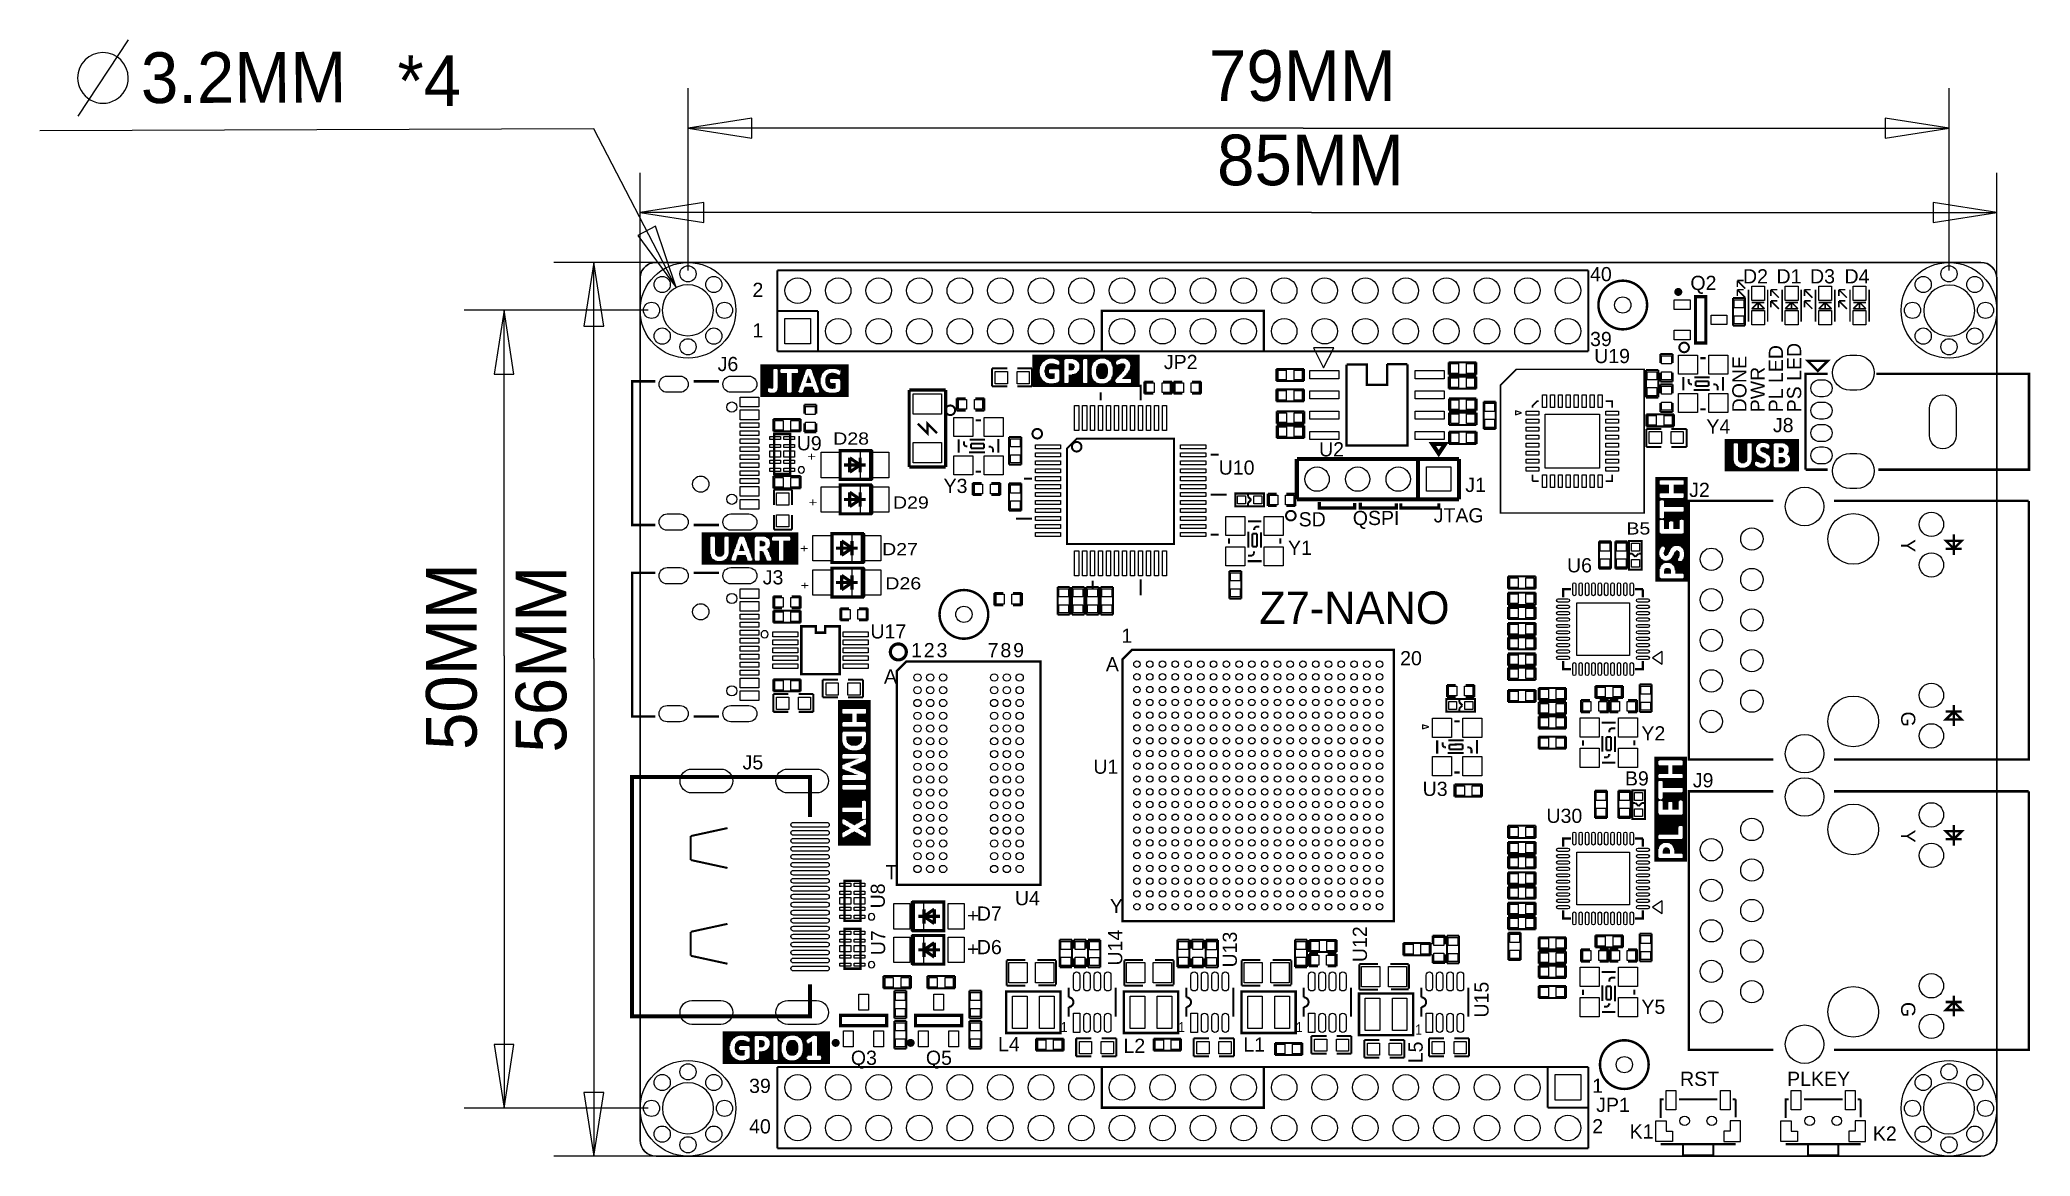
# Model space of a CAD drawing. Extents: x -38 to 87, y 0 to 70.
import ezdxf
from ezdxf.enums import TextEntityAlignment as Align

# ---------------------------------------------------------------- set-up
doc = ezdxf.new("R2010")
doc.units = 0
for name, color, linetype in [('BG_DIMENSION', 40, 'CONTINUOUS'), ('BG_OUTLINE', 7, 'CONTINUOUS'), ('BG_SILKSCREEN_TOP', 2, 'CONTINUOUS'), ('PG_SILKSCREEN_TOP', 2, 'CONTINUOUS'), ('PIN_TOP', 1, 'CONTINUOUS'), ('RD_SILKSCREEN_TOP', 177, 'CONTINUOUS')]:
    doc.layers.add(name, color=color, linetype=linetype)

msp = doc.modelspace()

# ---------------------------------------------------------------- texts
at = {"layer": 'BG_DIMENSION', "width": 0.992}
for s, rotation, p in [('3.2MM', 0.211, (-31.271134, 65.981402)), ('50MM', 90, (-10.24128, 25.4508)), ('56MM', 90, (-4.6228, 25.2857))]:
    msp.add_text(s, height=3.175, rotation=rotation, dxfattribs=at).set_placement(p)
for s, p in [('*4', (-15.19682, 65.791918)), ('79MM', (35.64128, 66.12128)), ('85MM', (36.14674, 60.833))]:
    msp.add_text(s, height=3.175, dxfattribs=at).set_placement(p)
at = {"layer": 'BG_SILKSCREEN_TOP', "width": 0.88}
for p in [(26.356107, 7.772095), (33.722107, 7.772095), (41.088107, 7.772095), (48.5648, 7.616622)]:
    msp.add_text('1', height=0.635, dxfattribs=at).set_placement(p)
at = {"layer": 'PG_SILKSCREEN_TOP', "width": 1.028571}
for s, p in [('40', (59.5122, 54.821658)), ('2', (7.037908, 53.836291)), ('1', (7.037908, 51.296291)), ('39', (59.5122, 50.757658)), ('SD', (41.25722, 39.459738)), ('QSPI', (44.64812, 39.543558)), ('JTAG', (49.71796, 39.708658)), ('1', (30.15996, 32.169938)), ('1', (16.971899, 31.262955)), ('2', (17.771897, 31.262955)), ('3', (18.571896, 31.262955)), ('7', (21.771889, 31.262955)), ('8', (22.571888, 31.262955)), ('9', (23.371912, 31.262955)), ('A', (29.17698, 30.381778)), ('20', (47.61484, 30.757698)), ('A', (15.2781, 29.614698)), ('T', (15.3797, 17.349038)), ('Y', (29.4275, 15.232507)), ('RST', (65.151, 4.402658)), ('PLKEY', (71.8566, 4.402658)), ('39', (6.827088, 3.963695)), ('1', (59.648928, 3.970452)), ('40', (6.827088, 1.423695)), ('2', (59.648928, 1.430452))]:
    msp.add_text(s, height=0.889, dxfattribs=at).set_placement(p)
at = {"layer": 'PG_SILKSCREEN_TOP'}
for s, height, rotation, width, p in [('DONE', 0.889, 90, 1.028571, (69.310682, 46.60646)), ('PL LED', 0.889, 90, 1.028571, (71.596682, 46.60646)), ('PS LED', 0.889, 90, 1.028571, (72.739682, 46.60646)), ('PWR', 0.889, 90, 1.028571, (70.453682, 46.60646)), ('+', 0.635, 90, 0.88, (11.049864, 43.6118)), ('+', 0.635, 90, 0.88, (11.131804, 40.747696)), ('+', 0.635, 90, 0.88, (10.587584, 37.85362)), ('Y', 0.889, 270, 1.028571, (78.999994, 38.660908)), ('+', 0.635, 90, 0.88, (10.623804, 35.540696)), ('G', 0.889, 270, 1.028571, (78.999994, 27.860803)), ('Y', 0.889, 270, 1.028571, (78.999994, 20.460691)), ('+', 0.889, 270, 1.028571, (20.430211, 15.4273)), ('+', 0.889, 270, 1.028571, (20.430211, 13.327304)), ('G', 0.889, 270, 1.028571, (78.999994, 9.660611))]:
    msp.add_text(s, height=height, rotation=rotation, dxfattribs=dict(at, width=width)).set_placement(p)
msp.add_text('Z7-NANO', height=2.032, dxfattribs=at).set_placement((38.78326, 33.348498))
at = {"layer": 'RD_SILKSCREEN_TOP', "width": 1.028571}
for s, p in [('Q2', (66.61404, 54.270478)), ('Q3', (14.019632, 5.722925)), ('Q5', (18.719622, 5.722925)), ('K1', (62.738, 1.100658)), ('K2', (77.978, 0.973658))]:
    msp.add_text(s, height=0.889, dxfattribs=at).set_placement(p, align=Align.CENTER)
at = {"layer": 'RD_SILKSCREEN_TOP'}
for s, height, width, p in [('D2', 0.889, 1.028571, (69.09369, 54.684676)), ('D1', 0.889, 1.028571, (71.193711, 54.684676)), ('D3', 0.889, 1.028571, (73.293707, 54.684676)), ('D4', 0.889, 1.028571, (75.452707, 54.684676)), ('J6', 0.889, 1.028571, (4.85902, 49.190478)), ('JP2', 0.889, 1.028571, (32.81426, 49.317478)), ('U19', 0.889, 1.028571, (59.77128, 49.690858)), ('Y4', 0.889, 1.028571, (66.79946, 45.271258)), ('J8', 0.889, 1.028571, (70.9676, 45.362698)), ('U9', 0.889, 1.028571, (9.81202, 44.224778)), ('D28', 0.762, 1.2, (12.09802, 44.58462)), ('U2', 0.889, 1.028571, (42.53484, 43.843778)), ('Y3', 0.889, 1.028571, (19.0119, 41.552698)), ('U10', 0.889, 1.028571, (36.24834, 42.700778)), ('J1', 0.889, 1.028571, (51.69662, 41.616198)), ('D29', 0.762, 1.2, (15.84198, 40.5765)), ('J2', 0.889, 1.028571, (65.7225, 41.303778)), ('B5', 0.762, 1.2, (61.79058, 38.9509)), ('D27', 0.762, 1.2, (15.16126, 37.65296)), ('Y1', 0.889, 1.028571, (40.5892, 37.676658)), ('U6', 0.889, 1.028571, (58.06948, 36.579378)), ('J3', 0.889, 1.028571, (7.6835, 35.824998)), ('D26', 0.762, 1.2, (15.36446, 35.51174)), ('U17', 0.889, 1.028571, (14.43228, 32.436638)), ('Y2', 0.889, 1.028571, (62.73038, 26.048538)), ('J5', 0.889, 1.028571, (6.41858, 24.234978)), ('U1', 0.889, 1.028571, (28.3972, 23.960658)), ('B9', 0.889, 1.028571, (61.6966, 23.226598)), ('J9', 0.889, 1.028571, (65.9511, 23.109758)), ('U3', 0.889, 1.028571, (49.02454, 22.571278)), ('U30', 0.889, 1.028571, (56.7817, 20.882178)), ('U4', 0.889, 1.028571, (23.4823, 15.723438)), ('D7', 0.889, 1.028571, (21.094675, 14.756486)), ('D6', 0.889, 1.028571, (21.094675, 12.656388)), ('Y5', 0.889, 1.028571, (62.73038, 8.916238)), ('L4', 0.889, 1.028571, (22.42058, 6.574358)), ('L2', 0.889, 1.028571, (30.28188, 6.472758)), ('L1', 0.889, 1.028571, (37.79012, 6.548958)), ('JP1', 0.889, 1.028571, (59.89574, 2.771978))]:
    msp.add_text(s, height=height, dxfattribs=dict(at, width=width)).set_placement(p)
at = {"layer": 'RD_SILKSCREEN_TOP', "width": 1.028571}
for s, p in [('U8', (15.333142, 15.52702)), ('U7', (15.353462, 12.59078)), ('U14', (30.207382, 11.94816)), ('U13', (37.387962, 11.8237)), ('U12', (45.536282, 12.16152)), ('U15', (53.156282, 8.6868)), ('L5', (49.026242, 5.82422))]:
    msp.add_text(s, height=0.889, rotation=90, dxfattribs=at).set_placement(p)

# ---------------------------------------------------------------- linework, layer by layer
at = {"layer": 'BG_DIMENSION'}
for points in [[(-32.073139, 69.947231), (-35.230587, 65.173073)], [(2.999994, 55.499991), (2.999994, 66.906775)], [(81.999988, 55.499991), (81.999988, 66.906775)], [(6.999986, 65.031772), (2.999994, 64.40678), (6.999986, 63.781788), (6.999986, 65.031772)], [(77.999996, 63.781788), (81.999988, 64.40678), (77.999996, 65.031772), (77.999996, 63.781788)], [(2.253564, 54.425621), (-2.89814, 64.37122), (-37.608434, 64.243534)], [(41.54678, 64.40678), (2.999994, 64.40678)], [(41.54678, 64.40678), (81.999988, 64.40678)], [(0, 40.300504), (0, 61.618495)], [(85.000008, 39.061085), (85.000008, 61.618495)], [(3.999992, 59.743492), (0, 59.1185), (3.999992, 58.493508), (3.999992, 59.743492)], [(42.05224, 59.1185), (0, 59.1185)], [(42.05224, 59.1185), (85.000008, 59.1185)], [(81.000016, 58.493508), (85.000008, 59.1185), (81.000016, 59.743492), (81.000016, 58.493508)], [(-0.141199, 57.689928), (2.253564, 54.425621), (0.968731, 58.264857), (-0.141199, 57.689928)], [(4.269207, 55.99999), (-5.408295, 55.99999)], [(-2.283308, 51.999998), (-2.9083, 55.99999), (-3.533292, 51.999998), (-2.283308, 51.999998)], [(-2.9083, 31.1912), (-2.9083, 55.99999)], [(0.499999, 52.999996), (-11.026775, 52.999996)], [(-7.901788, 49.000004), (-8.52678, 52.999996), (-9.151772, 49.000004), (-7.901788, 49.000004)], [(-8.52678, 31.3563), (-8.52678, 52.999996)], [(-8.52678, 31.3563), (-8.52678, 2.999994)], [(-2.9083, 31.1912), (-2.9083, 0)], [(-9.151772, 6.999986), (-8.52678, 2.999994), (-7.901788, 6.999986), (-9.151772, 6.999986)], [(-3.533292, 3.999992), (-2.9083, 0), (-2.283308, 3.999992), (-3.533292, 3.999992)], [(0.499999, 2.999994), (-11.026775, 2.999994)], [(4.434459, 0), (-5.408295, 0)]]:
    msp.add_lwpolyline(points, dxfattribs=at)
msp.add_lwpolyline([(-32.064376, 67.560139, 0.999997), (-35.23935, 67.560165, 1.000003), (-32.064376, 67.560139)], format="xyb", dxfattribs=at)
at = {"layer": 'BG_OUTLINE'}
for points in [[(0, 54.999992, -0.414214), (0.999998, 55.99999)], [(84.00001, 55.99999, -0.414213), (85.000008, 54.999992)], [(4.58978, 53.00472, 1), (1.38938, 53.00472, 1), (4.58978, 53.00472)], [(83.61426, 52.97932, 1), (80.41386, 52.97932, 1), (83.61426, 52.97932)], [(4.59994, 3.00482, 1), (1.39954, 3.00482, 1), (4.59994, 3.00482)], [(83.59902, 2.99466, 1), (80.39862, 2.99466, 1), (83.59902, 2.99466)], [(0.999998, 0, -0.414212), (0, 0.999998)], [(85.000008, 0.999998, -0.414211), (84.00001, 0)]]:
    msp.add_lwpolyline(points, format="xyb", dxfattribs=at)
msp.add_lwpolyline([(84.00001, 0, 0.414211), (85.000008, 0.999998), (85.000008, 54.999992, 0.414213), (84.00001, 55.99999), (0.999998, 55.99999, 0.414214), (0, 54.999992), (0, 0.999998, 0.414212), (0.999998, 0)], format="xyb", close=True, dxfattribs=at)
for points in [[(0, 0.999998), (0, 54.999992)], [(0.999998, 55.99999), (84.00001, 55.99999)], [(85.000008, 54.999992), (85.000008, 0.999998)], [(84.00001, 0), (0.999998, 0)]]:
    msp.add_lwpolyline(points, dxfattribs=at)
at = {"layer": 'BG_SILKSCREEN_TOP', "const_width": 0.0254}
for points in [[(24.57196, 50.20564), (31.30296, 50.20564)], [(24.57196, 50.18024), (31.30296, 50.18024)], [(24.57196, 50.15484), (31.30296, 50.15484)], [(24.57196, 50.12944), (31.30296, 50.12944)], [(24.57196, 50.10404), (31.30296, 50.10404)], [(24.57196, 50.07864), (31.30296, 50.07864)], [(24.57196, 50.05324), (31.30296, 50.05324)], [(24.57196, 50.02784), (31.30296, 50.02784)], [(24.57196, 50.00244), (31.30296, 50.00244)], [(24.57196, 49.97704), (31.30296, 49.97704)], [(24.57196, 49.95164), (25.63876, 49.95164)], [(24.57196, 49.92624), (25.53716, 49.92624)], [(24.57196, 49.90084), (25.46096, 49.90084)], [(24.57196, 49.87544), (25.43556, 49.87544)], [(25.91816, 49.95164), (28.81376, 49.95164)], [(26.01976, 49.92624), (26.62936, 49.92624)], [(26.09596, 49.90084), (26.60396, 49.90084)], [(26.14676, 49.87544), (26.57856, 49.87544)], [(27.13736, 49.92624), (27.79776, 49.92624)], [(27.23896, 49.90084), (27.77236, 49.90084)], [(27.28976, 49.87544), (27.74696, 49.87544)], [(28.00096, 49.92624), (28.71216, 49.92624)], [(28.02636, 49.90084), (28.63596, 49.90084)], [(28.02636, 49.87544), (28.61056, 49.87544)], [(29.11856, 49.95164), (30.10916, 49.95164)], [(29.19476, 49.92624), (30.03296, 49.92624)], [(29.27096, 49.90084), (29.98216, 49.90084)], [(29.29636, 49.87544), (29.93136, 49.87544)], [(30.38856, 49.95164), (31.30296, 49.95164)], [(30.46476, 49.92624), (31.30296, 49.92624)], [(30.49016, 49.90084), (31.30296, 49.90084)], [(30.54096, 49.87544), (31.30296, 49.87544)], [(7.53364, 49.59604), (13.07084, 49.59604)], [(7.53364, 49.57064), (13.07084, 49.57064)], [(7.53364, 49.54524), (13.07084, 49.54524)], [(7.53364, 49.51984), (13.07084, 49.51984)], [(7.53364, 49.49444), (13.07084, 49.49444)], [(7.53364, 49.46904), (13.07084, 49.46904)], [(7.53364, 49.44364), (13.07084, 49.44364)], [(7.53364, 49.41824), (13.07084, 49.41824)], [(7.53364, 49.39284), (13.07084, 49.39284)], [(7.53364, 49.36744), (13.07084, 49.36744)], [(7.53364, 49.34204), (13.07084, 49.34204)], [(7.53364, 49.31664), (8.39724, 49.31664)], [(7.53364, 49.29124), (8.34644, 49.29124)], [(7.53364, 49.26584), (8.34644, 49.26584)], [(7.53364, 49.24044), (8.34644, 49.24044)], [(7.53364, 49.21504), (8.34644, 49.21504)], [(7.53364, 49.18964), (8.34644, 49.18964)], [(7.53364, 49.16424), (8.34644, 49.16424)], [(7.53364, 49.13884), (8.34644, 49.13884)], [(7.53364, 49.11344), (8.34644, 49.11344)], [(7.53364, 49.08804), (8.34644, 49.08804)], [(7.53364, 49.06264), (8.34644, 49.06264)], [(7.53364, 49.03724), (8.34644, 49.03724)], [(7.53364, 49.01184), (8.34644, 49.01184)], [(7.53364, 48.98644), (8.34644, 48.98644)], [(7.53364, 48.96104), (8.34644, 48.96104)], [(7.53364, 48.93564), (8.34644, 48.93564)], [(7.53364, 48.91024), (8.34644, 48.91024)], [(7.53364, 48.88484), (8.34644, 48.88484)], [(7.53364, 48.85944), (8.34644, 48.85944)], [(7.53364, 48.83404), (8.34644, 48.83404)], [(7.53364, 48.80864), (8.34644, 48.80864)], [(7.53364, 48.78324), (8.34644, 48.78324)], [(7.53364, 48.75784), (8.34644, 48.75784)], [(7.53364, 48.73244), (8.34644, 48.73244)], [(7.53364, 48.70704), (8.34644, 48.70704)], [(7.53364, 48.68164), (8.34644, 48.68164)], [(7.53364, 48.65624), (8.34644, 48.65624)], [(7.53364, 48.63084), (8.34644, 48.63084)], [(8.57504, 49.31664), (8.82904, 49.31664)], [(8.60044, 49.29124), (8.80364, 49.29124)], [(8.62584, 49.26584), (8.77824, 49.26584)], [(8.62584, 49.24044), (8.77824, 49.24044)], [(8.62584, 49.21504), (8.77824, 49.21504)], [(8.62584, 49.18964), (8.77824, 49.18964)], [(8.62584, 49.16424), (8.77824, 49.16424)], [(8.62584, 49.13884), (8.77824, 49.13884)], [(8.62584, 49.11344), (8.80364, 49.11344)], [(8.62584, 49.08804), (8.80364, 49.08804)], [(8.62584, 49.06264), (9.21004, 49.06264)], [(8.62584, 49.03724), (9.21004, 49.03724)], [(8.62584, 49.01184), (9.21004, 49.01184)], [(8.62584, 48.98644), (9.21004, 48.98644)], [(8.62584, 48.96104), (9.21004, 48.96104)], [(8.62584, 48.93564), (9.21004, 48.93564)], [(8.62584, 48.91024), (9.21004, 48.91024)], [(8.62584, 48.88484), (9.21004, 48.88484)], [(8.62584, 48.85944), (9.21004, 48.85944)], [(8.62584, 48.83404), (9.21004, 48.83404)], [(8.62584, 48.80864), (9.21004, 48.80864)], [(8.62584, 48.78324), (9.21004, 48.78324)], [(8.62584, 48.75784), (9.21004, 48.75784)], [(8.62584, 48.73244), (9.21004, 48.73244)], [(8.62584, 48.70704), (9.21004, 48.70704)], [(8.62584, 48.68164), (9.21004, 48.68164)], [(8.62584, 48.65624), (9.21004, 48.65624)], [(8.62584, 48.63084), (9.21004, 48.63084)], [(9.48944, 49.06264), (10.32764, 49.06264)], [(9.48944, 49.03724), (10.32764, 49.03724)], [(9.48944, 49.01184), (10.30224, 49.01184)], [(9.48944, 48.98644), (10.30224, 48.98644)], [(9.48944, 48.96104), (10.30224, 48.96104)], [(9.48944, 48.93564), (10.27684, 48.93564)], [(9.48944, 48.91024), (10.27684, 48.91024)], [(9.48944, 48.88484), (10.27684, 48.88484)], [(9.48944, 48.85944), (10.25144, 48.85944)], [(9.48944, 48.83404), (10.25144, 48.83404)], [(9.48944, 48.80864), (10.25144, 48.80864)], [(9.48944, 48.78324), (10.22604, 48.78324)], [(9.48944, 48.75784), (10.22604, 48.75784)], [(9.48944, 48.73244), (10.20064, 48.73244)], [(9.48944, 48.70704), (10.20064, 48.70704)], [(9.48944, 48.68164), (10.20064, 48.68164)], [(9.48944, 48.65624), (10.17524, 48.65624)], [(9.48944, 48.63084), (10.17524, 48.63084)], [(9.84504, 49.31664), (10.45464, 49.31664)], [(9.87044, 49.08804), (10.32764, 49.08804)], [(9.89584, 49.29124), (10.42924, 49.29124)], [(9.89584, 49.26584), (10.40384, 49.26584)], [(9.89584, 49.24044), (10.40384, 49.24044)], [(9.89584, 49.21504), (10.37844, 49.21504)], [(9.89584, 49.16424), (10.37844, 49.16424)], [(9.89584, 49.13884), (10.35304, 49.13884)], [(9.89584, 49.11344), (10.35304, 49.11344)], [(9.92124, 49.18964), (10.37844, 49.18964)], [(10.45464, 48.68164), (10.65784, 48.68164)], [(10.45464, 48.65624), (10.65784, 48.65624)], [(10.45464, 48.63084), (10.68324, 48.63084)], [(10.48004, 48.75784), (10.63244, 48.75784)], [(10.48004, 48.73244), (10.63244, 48.73244)], [(10.48004, 48.70704), (10.65784, 48.70704)], [(10.50544, 48.83404), (10.60704, 48.83404)], [(10.50544, 48.80864), (10.60704, 48.80864)], [(10.50544, 48.78324), (10.60704, 48.78324)], [(10.53084, 48.88484), (10.58164, 48.88484)], [(10.53084, 48.85944), (10.58164, 48.85944)], [(10.55624, 48.91024), (10.58164, 48.91024)], [(10.68324, 49.31664), (11.82624, 49.31664)], [(10.70864, 49.29124), (11.75004, 49.29124)], [(10.73404, 49.26584), (11.69924, 49.26584)], [(10.73404, 49.24044), (11.64844, 49.24044)], [(10.75944, 49.21504), (11.59764, 49.21504)], [(10.75944, 49.18964), (11.57224, 49.18964)], [(10.75944, 49.16424), (11.54684, 49.16424)], [(10.78484, 49.13884), (11.52144, 49.13884)], [(10.78484, 49.11344), (11.49604, 49.11344)], [(10.78484, 49.08804), (11.47064, 49.08804)], [(10.81024, 49.06264), (11.44524, 49.06264)], [(10.81024, 49.03724), (11.44524, 49.03724)], [(10.83564, 49.01184), (11.41984, 49.01184)], [(10.83564, 48.98644), (11.39444, 48.98644)], [(10.83564, 48.96104), (11.39444, 48.96104)], [(10.86104, 48.93564), (11.36904, 48.93564)], [(10.86104, 48.91024), (11.36904, 48.91024)], [(10.86104, 48.88484), (11.36904, 48.88484)], [(10.88644, 48.85944), (11.34364, 48.85944)], [(10.88644, 48.83404), (11.34364, 48.83404)], [(10.88644, 48.80864), (11.34364, 48.80864)], [(10.91184, 48.78324), (11.34364, 48.78324)], [(10.91184, 48.75784), (11.31824, 48.75784)], [(10.93724, 48.73244), (11.31824, 48.73244)], [(10.93724, 48.70704), (11.31824, 48.70704)], [(10.93724, 48.68164), (11.31824, 48.68164)], [(10.96264, 48.65624), (11.31824, 48.65624)], [(10.96264, 48.63084), (11.31824, 48.63084)], [(11.59764, 48.73244), (13.07084, 48.73244)], [(11.59764, 48.70704), (13.07084, 48.70704)], [(11.59764, 48.68164), (11.92784, 48.68164)], [(11.59764, 48.65624), (11.90244, 48.65624)], [(11.59764, 48.63084), (11.90244, 48.63084)], [(11.62304, 48.80864), (13.07084, 48.80864)], [(11.62304, 48.78324), (13.07084, 48.78324)], [(11.62304, 48.75784), (13.07084, 48.75784)], [(11.64844, 48.85944), (13.07084, 48.85944)], [(11.64844, 48.83404), (13.07084, 48.83404)], [(11.67384, 48.91024), (13.07084, 48.91024)], [(11.67384, 48.88484), (13.07084, 48.88484)], [(11.69924, 48.93564), (13.07084, 48.93564)], [(11.72464, 48.96104), (13.07084, 48.96104)], [(11.75004, 48.98644), (12.38504, 48.98644)], [(11.77544, 49.01184), (12.33424, 49.01184)], [(11.82624, 49.03724), (12.28344, 49.03724)], [(11.87704, 49.06264), (12.23264, 49.06264)], [(11.95324, 49.08804), (12.13104, 49.08804)], [(12.25804, 49.31664), (13.07084, 49.31664)], [(12.33424, 49.29124), (13.07084, 49.29124)], [(12.41044, 49.26584), (12.53744, 49.26584)], [(12.46124, 49.24044), (12.53744, 49.24044)], [(12.46124, 48.68164), (13.07084, 48.68164)], [(12.48664, 49.21504), (12.53744, 49.21504)], [(12.51204, 49.18964), (12.53744, 49.18964)], [(12.51204, 49.16424), (12.53744, 49.16424)], [(12.51204, 49.01184), (13.07084, 49.01184)], [(12.51204, 48.98644), (13.07084, 48.98644)], [(12.51204, 48.65624), (13.07084, 48.65624)], [(12.51204, 48.63084), (13.07084, 48.63084)], [(12.53744, 49.11344), (13.07084, 49.11344)], [(12.53744, 49.08804), (13.07084, 49.08804)], [(12.53744, 49.06264), (13.07084, 49.06264)], [(12.53744, 49.03724), (13.07084, 49.03724)], [(12.56284, 49.26584), (13.07084, 49.26584)], [(12.56284, 49.24044), (13.07084, 49.24044)], [(12.56284, 49.21504), (13.07084, 49.21504)], [(12.56284, 49.18964), (13.07084, 49.18964)], [(12.56284, 49.16424), (13.07084, 49.16424)], [(12.56284, 49.13884), (13.07084, 49.13884)], [(24.57196, 49.85004), (25.38476, 49.85004)], [(24.57196, 49.82464), (25.35936, 49.82464)], [(24.57196, 49.79924), (25.30856, 49.79924)], [(24.57196, 49.77384), (25.28316, 49.77384)], [(24.57196, 49.74844), (25.23236, 49.74844)], [(24.57196, 49.72304), (25.23236, 49.72304)], [(24.57196, 49.69764), (25.20696, 49.69764)], [(24.57196, 49.67224), (25.18156, 49.67224)], [(24.57196, 49.64684), (25.18156, 49.64684)], [(24.57196, 49.62144), (25.15616, 49.62144)], [(24.57196, 49.59604), (25.13076, 49.59604)], [(24.57196, 49.57064), (25.13076, 49.57064)], [(24.57196, 49.54524), (25.10536, 49.54524)], [(24.57196, 49.51984), (25.10536, 49.51984)], [(24.57196, 49.49444), (25.07996, 49.49444)], [(24.57196, 49.46904), (25.07996, 49.46904)], [(24.57196, 49.44364), (25.07996, 49.44364)], [(24.57196, 49.41824), (25.05456, 49.41824)], [(24.57196, 49.39284), (25.05456, 49.39284)], [(24.57196, 49.36744), (25.05456, 49.36744)], [(24.57196, 49.34204), (25.05456, 49.34204)], [(24.57196, 49.31664), (25.05456, 49.31664)], [(24.57196, 49.29124), (25.02916, 49.29124)], [(24.57196, 49.26584), (25.02916, 49.26584)], [(24.57196, 49.24044), (25.02916, 49.24044)], [(24.57196, 49.21504), (25.02916, 49.21504)], [(24.57196, 49.18964), (25.02916, 49.18964)], [(24.57196, 49.16424), (25.02916, 49.16424)], [(24.57196, 49.13884), (25.02916, 49.13884)], [(24.57196, 49.11344), (25.02916, 49.11344)], [(24.57196, 49.08804), (25.02916, 49.08804)], [(24.57196, 49.06264), (25.02916, 49.06264)], [(24.57196, 49.03724), (25.05456, 49.03724)], [(24.57196, 49.01184), (25.05456, 49.01184)], [(24.57196, 48.98644), (25.05456, 48.98644)], [(24.57196, 48.96104), (25.05456, 48.96104)], [(24.57196, 48.93564), (25.05456, 48.93564)], [(24.57196, 48.91024), (25.07996, 48.91024)], [(24.57196, 48.88484), (25.07996, 48.88484)], [(24.57196, 48.85944), (25.07996, 48.85944)], [(24.57196, 48.83404), (25.10536, 48.83404)], [(24.57196, 48.80864), (25.10536, 48.80864)], [(24.57196, 48.78324), (25.13076, 48.78324)], [(24.57196, 48.75784), (25.15616, 48.75784)], [(24.57196, 48.73244), (25.15616, 48.73244)], [(24.57196, 48.70704), (25.18156, 48.70704)], [(24.57196, 48.68164), (25.18156, 48.68164)], [(24.57196, 48.65624), (25.20696, 48.65624)], [(24.57196, 48.63084), (25.23236, 48.63084)], [(25.33396, 49.26584), (25.63876, 49.26584)], [(25.33396, 49.24044), (25.61336, 49.24044)], [(25.33396, 49.21504), (25.61336, 49.21504)], [(25.33396, 49.18964), (25.61336, 49.18964)], [(25.33396, 49.16424), (25.61336, 49.16424)], [(25.33396, 49.13884), (25.61336, 49.13884)], [(25.33396, 49.11344), (25.61336, 49.11344)], [(25.35936, 49.41824), (26.57856, 49.41824)], [(25.35936, 49.39284), (26.57856, 49.39284)], [(25.35936, 49.36744), (26.57856, 49.36744)], [(25.35936, 49.34204), (26.57856, 49.34204)], [(25.35936, 49.31664), (26.57856, 49.31664)], [(25.35936, 49.29124), (25.66416, 49.29124)], [(25.35936, 49.08804), (25.63876, 49.08804)], [(25.35936, 49.06264), (25.66416, 49.06264)], [(25.35936, 49.03724), (25.99436, 49.03724)], [(25.35936, 49.01184), (25.96896, 49.01184)], [(25.35936, 48.98644), (25.96896, 48.98644)], [(25.35936, 48.96104), (25.96896, 48.96104)], [(25.38476, 49.46904), (26.57856, 49.46904)], [(25.38476, 49.44364), (26.57856, 49.44364)], [(25.38476, 48.93564), (25.96896, 48.93564)], [(25.38476, 48.91024), (25.96896, 48.91024)], [(25.41016, 49.49444), (26.57856, 49.49444)], [(25.41016, 48.88484), (25.96896, 48.88484)], [(25.43556, 49.54524), (26.57856, 49.54524)], [(25.43556, 49.51984), (26.57856, 49.51984)], [(25.43556, 48.85944), (25.96896, 48.85944)], [(25.43556, 48.83404), (25.96896, 48.83404)], [(25.46096, 49.57064), (26.57856, 49.57064)], [(25.46096, 48.80864), (25.96896, 48.80864)], [(25.48636, 49.59604), (26.12136, 49.59604)], [(25.48636, 48.78324), (25.96896, 48.78324)], [(25.53716, 49.62144), (26.07056, 49.62144)], [(25.53716, 48.75784), (25.96896, 48.75784)], [(25.58796, 49.64684), (25.99436, 49.64684)], [(25.58796, 48.73244), (25.96896, 48.73244)], [(25.63876, 49.67224), (25.91816, 49.67224)], [(25.63876, 48.70704), (25.89276, 48.70704)], [(26.17216, 49.85004), (26.57856, 49.85004)], [(26.22296, 49.82464), (26.57856, 49.82464)], [(26.22296, 49.29124), (26.57856, 49.29124)], [(26.24836, 49.79924), (26.57856, 49.79924)], [(26.24836, 49.59604), (26.57856, 49.59604)], [(26.24836, 49.26584), (26.57856, 49.26584)], [(26.24836, 49.24044), (26.57856, 49.24044)], [(26.27376, 49.77384), (26.57856, 49.77384)], [(26.27376, 49.74844), (26.57856, 49.74844)], [(26.27376, 49.72304), (26.57856, 49.72304)], [(26.27376, 49.69764), (26.57856, 49.69764)], [(26.27376, 49.67224), (26.57856, 49.67224)], [(26.27376, 49.64684), (26.57856, 49.64684)], [(26.27376, 49.62144), (26.57856, 49.62144)], [(26.27376, 49.21504), (26.57856, 49.21504)], [(26.27376, 49.18964), (26.57856, 49.18964)], [(26.27376, 49.16424), (26.57856, 49.16424)], [(26.27376, 49.13884), (26.57856, 49.13884)], [(26.27376, 49.11344), (26.57856, 49.11344)], [(26.27376, 49.08804), (26.57856, 49.08804)], [(26.27376, 49.06264), (26.57856, 49.06264)], [(26.27376, 49.03724), (26.57856, 49.03724)], [(26.27376, 49.01184), (26.57856, 49.01184)], [(26.27376, 48.98644), (26.57856, 48.98644)], [(26.27376, 48.96104), (26.57856, 48.96104)], [(26.27376, 48.93564), (26.57856, 48.93564)], [(26.27376, 48.91024), (26.57856, 48.91024)], [(26.27376, 48.88484), (26.57856, 48.88484)], [(26.27376, 48.85944), (26.57856, 48.85944)], [(26.27376, 48.83404), (26.57856, 48.83404)], [(26.27376, 48.80864), (26.57856, 48.80864)], [(26.27376, 48.78324), (26.57856, 48.78324)], [(26.27376, 48.75784), (26.57856, 48.75784)], [(26.27376, 48.73244), (26.57856, 48.73244)], [(26.27376, 48.70704), (26.57856, 48.70704)], [(26.27376, 48.68164), (26.57856, 48.68164)], [(26.27376, 48.65624), (26.57856, 48.65624)], [(26.27376, 48.63084), (26.57856, 48.63084)], [(26.85796, 49.67224), (27.03576, 49.67224)], [(26.85796, 49.64684), (27.11196, 49.64684)], [(26.85796, 49.62144), (27.16276, 49.62144)], [(26.85796, 49.59604), (27.18816, 49.59604)], [(26.85796, 49.57064), (27.18816, 49.57064)], [(26.85796, 49.54524), (27.21356, 49.54524)], [(26.85796, 49.51984), (27.21356, 49.51984)], [(26.85796, 49.49444), (27.21356, 49.49444)], [(26.85796, 49.46904), (27.21356, 49.46904)], [(26.85796, 49.44364), (27.21356, 49.44364)], [(26.85796, 49.41824), (27.21356, 49.41824)], [(26.85796, 49.39284), (27.21356, 49.39284)], [(26.85796, 49.36744), (27.18816, 49.36744)], [(26.85796, 49.34204), (27.18816, 49.34204)], [(26.85796, 49.31664), (27.18816, 49.31664)], [(26.85796, 49.29124), (27.16276, 49.29124)], [(26.85796, 49.26584), (27.13736, 49.26584)], [(26.85796, 49.24044), (27.08656, 49.24044)], [(26.85796, 48.96104), (27.74696, 48.96104)], [(26.85796, 48.93564), (27.74696, 48.93564)], [(26.85796, 48.91024), (27.74696, 48.91024)], [(26.85796, 48.88484), (27.74696, 48.88484)], [(26.85796, 48.85944), (27.74696, 48.85944)], [(26.85796, 48.83404), (27.74696, 48.83404)], [(26.85796, 48.80864), (27.74696, 48.80864)], [(26.85796, 48.78324), (27.74696, 48.78324)], [(26.85796, 48.75784), (27.74696, 48.75784)], [(26.85796, 48.73244), (27.74696, 48.73244)], [(26.85796, 48.70704), (27.74696, 48.70704)], [(26.85796, 48.68164), (27.74696, 48.68164)], [(26.85796, 48.65624), (27.74696, 48.65624)], [(26.85796, 48.63084), (27.74696, 48.63084)], [(27.06116, 48.98644), (27.74696, 48.98644)], [(27.18816, 49.01184), (27.74696, 49.01184)], [(27.26436, 49.03724), (27.74696, 49.03724)], [(27.31516, 49.85004), (27.74696, 49.85004)], [(27.31516, 49.06264), (27.74696, 49.06264)], [(27.34056, 49.08804), (27.74696, 49.08804)], [(27.36596, 49.82464), (27.74696, 49.82464)], [(27.36596, 49.11344), (27.74696, 49.11344)], [(27.39136, 49.79924), (27.74696, 49.79924)], [(27.39136, 49.13884), (27.74696, 49.13884)], [(27.41676, 49.77384), (27.74696, 49.77384)], [(27.41676, 49.16424), (27.74696, 49.16424)], [(27.44216, 49.74844), (27.74696, 49.74844)], [(27.44216, 49.18964), (27.74696, 49.18964)], [(27.46756, 49.72304), (27.74696, 49.72304)], [(27.46756, 49.69764), (27.74696, 49.69764)], [(27.46756, 49.24044), (27.74696, 49.24044)], [(27.46756, 49.21504), (27.74696, 49.21504)], [(27.49296, 49.67224), (27.74696, 49.67224)], [(27.49296, 49.64684), (27.74696, 49.64684)], [(27.49296, 49.31664), (27.74696, 49.31664)], [(27.49296, 49.29124), (27.74696, 49.29124)], [(27.49296, 49.26584), (27.74696, 49.26584)], [(27.51836, 49.62144), (27.74696, 49.62144)], [(27.51836, 49.59604), (27.74696, 49.59604)], [(27.51836, 49.57064), (27.74696, 49.57064)], [(27.51836, 49.54524), (27.74696, 49.54524)], [(27.51836, 49.51984), (27.74696, 49.51984)], [(27.51836, 49.49444), (27.74696, 49.49444)], [(27.51836, 49.46904), (27.74696, 49.46904)], [(27.51836, 49.44364), (27.74696, 49.44364)], [(27.51836, 49.41824), (27.74696, 49.41824)], [(27.51836, 49.39284), (27.74696, 49.39284)], [(27.51836, 49.36744), (27.74696, 49.36744)], [(27.51836, 49.34204), (27.74696, 49.34204)], [(28.02636, 49.85004), (28.55976, 49.85004)], [(28.02636, 49.82464), (28.53436, 49.82464)], [(28.02636, 49.79924), (28.50896, 49.79924)], [(28.02636, 49.77384), (28.48356, 49.77384)], [(28.02636, 49.74844), (28.43276, 49.74844)], [(28.02636, 49.72304), (28.40736, 49.72304)], [(28.02636, 49.69764), (28.40736, 49.69764)], [(28.02636, 49.67224), (28.38196, 49.67224)], [(28.02636, 49.64684), (28.35656, 49.64684)], [(28.02636, 49.62144), (28.38196, 49.62144)], [(28.02636, 49.59604), (28.35656, 49.59604)], [(28.02636, 49.57064), (28.35656, 49.57064)], [(28.02636, 49.54524), (28.33116, 49.54524)], [(28.02636, 49.51984), (28.33116, 49.51984)], [(28.02636, 49.49444), (28.30576, 49.49444)], [(28.02636, 49.46904), (28.30576, 49.46904)], [(28.02636, 49.44364), (28.30576, 49.44364)], [(28.02636, 49.41824), (28.30576, 49.41824)], [(28.02636, 49.39284), (28.28036, 49.39284)], [(28.02636, 49.36744), (28.28036, 49.36744)], [(28.02636, 49.34204), (28.28036, 49.34204)], [(28.02636, 49.31664), (28.28036, 49.31664)], [(28.02636, 49.29124), (28.28036, 49.29124)], [(28.02636, 49.26584), (28.28036, 49.26584)], [(28.02636, 49.24044), (28.28036, 49.24044)], [(28.02636, 49.21504), (28.28036, 49.21504)], [(28.02636, 49.18964), (28.28036, 49.18964)], [(28.02636, 49.16424), (28.28036, 49.16424)], [(28.02636, 49.13884), (28.28036, 49.13884)], [(28.02636, 49.11344), (28.28036, 49.11344)], [(28.02636, 49.08804), (28.28036, 49.08804)], [(28.02636, 49.06264), (28.28036, 49.06264)], [(28.02636, 49.03724), (28.28036, 49.03724)], [(28.02636, 49.01184), (28.28036, 49.01184)], [(28.02636, 48.98644), (28.28036, 48.98644)], [(28.02636, 48.96104), (28.28036, 48.96104)], [(28.02636, 48.93564), (28.30576, 48.93564)], [(28.02636, 48.91024), (28.30576, 48.91024)], [(28.02636, 48.88484), (28.30576, 48.88484)], [(28.02636, 48.85944), (28.30576, 48.85944)], [(28.02636, 48.83404), (28.33116, 48.83404)], [(28.02636, 48.80864), (28.33116, 48.80864)], [(28.02636, 48.78324), (28.33116, 48.78324)], [(28.02636, 48.75784), (28.35656, 48.75784)], [(28.02636, 48.73244), (28.35656, 48.73244)], [(28.02636, 48.70704), (28.38196, 48.70704)], [(28.02636, 48.68164), (28.38196, 48.68164)], [(28.02636, 48.65624), (28.40736, 48.65624)], [(28.02636, 48.63084), (28.40736, 48.63084)], [(28.55976, 49.31664), (29.32176, 49.31664)], [(28.55976, 49.29124), (29.32176, 49.29124)], [(28.55976, 49.26584), (29.32176, 49.26584)], [(28.55976, 49.24044), (29.32176, 49.24044)], [(28.55976, 49.21504), (29.32176, 49.21504)], [(28.55976, 49.18964), (29.32176, 49.18964)], [(28.55976, 49.16424), (29.32176, 49.16424)], [(28.55976, 49.13884), (29.32176, 49.13884)], [(28.55976, 49.11344), (29.32176, 49.11344)], [(28.55976, 49.08804), (29.32176, 49.08804)], [(28.55976, 49.06264), (29.32176, 49.06264)], [(28.55976, 49.03724), (29.32176, 49.03724)], [(28.58516, 49.41824), (29.29636, 49.41824)], [(28.58516, 49.39284), (29.29636, 49.39284)], [(28.58516, 49.36744), (29.29636, 49.36744)], [(28.58516, 49.34204), (29.32176, 49.34204)], [(28.58516, 49.01184), (29.29636, 49.01184)], [(28.58516, 48.98644), (29.29636, 48.98644)], [(28.58516, 48.96104), (29.29636, 48.96104)], [(28.58516, 48.93564), (29.29636, 48.93564)], [(28.61056, 49.49444), (29.27096, 49.49444)], [(28.61056, 49.46904), (29.27096, 49.46904)], [(28.61056, 49.44364), (29.29636, 49.44364)], [(28.61056, 48.91024), (29.27096, 48.91024)], [(28.61056, 48.88484), (29.27096, 48.88484)], [(28.63596, 49.51984), (29.24556, 49.51984)], [(28.63596, 48.85944), (29.24556, 48.85944)], [(28.63596, 48.83404), (29.22016, 48.83404)], [(28.66136, 49.57064), (29.22016, 49.57064)], [(28.66136, 49.54524), (29.24556, 49.54524)], [(28.66136, 48.80864), (29.22016, 48.80864)], [(28.68676, 49.59604), (29.19476, 49.59604)], [(28.68676, 48.78324), (29.19476, 48.78324)], [(28.71216, 49.62144), (29.16936, 49.62144)], [(28.71216, 48.75784), (29.16936, 48.75784)], [(28.73756, 48.73244), (29.11856, 48.73244)], [(28.76296, 49.64684), (29.14396, 49.64684)], [(28.81376, 49.67224), (29.09316, 49.67224)], [(28.81376, 48.70704), (29.06776, 48.70704)], [(29.34716, 49.85004), (29.90596, 49.85004)], [(29.37256, 49.82464), (29.85516, 49.82464)], [(29.42336, 49.79924), (29.82976, 49.79924)], [(29.44876, 49.77384), (29.82976, 49.77384)], [(29.44876, 48.63084), (29.77896, 48.63084)], [(29.47416, 49.74844), (29.80436, 49.74844)], [(29.47416, 48.68164), (29.80436, 48.68164)], [(29.47416, 48.65624), (29.80436, 48.65624)], [(29.49956, 49.72304), (29.80436, 49.72304)], [(29.49956, 49.69764), (29.80436, 49.69764)], [(29.49956, 48.70704), (29.82976, 48.70704)], [(29.52496, 49.67224), (29.80436, 49.67224)], [(29.52496, 49.64684), (29.82976, 49.64684)], [(29.52496, 49.62144), (29.82976, 49.62144)], [(29.52496, 48.80864), (29.93136, 48.80864)], [(29.52496, 48.78324), (29.90596, 48.78324)], [(29.52496, 48.75784), (29.88056, 48.75784)], [(29.52496, 48.73244), (29.85516, 48.73244)], [(29.55036, 49.59604), (29.85516, 49.59604)], [(29.55036, 49.57064), (30.38856, 49.57064)], [(29.55036, 49.54524), (30.38856, 49.54524)], [(29.55036, 48.85944), (29.98216, 48.85944)], [(29.55036, 48.83404), (29.95676, 48.83404)], [(29.57576, 49.51984), (30.41396, 49.51984)], [(29.57576, 49.49444), (30.41396, 49.49444)], [(29.57576, 49.46904), (30.38856, 49.46904)], [(29.57576, 48.96104), (30.08376, 48.96104)], [(29.57576, 48.93564), (30.03296, 48.93564)], [(29.57576, 48.91024), (30.03296, 48.91024)], [(29.57576, 48.88484), (30.00756, 48.88484)], [(29.60116, 49.44364), (30.38856, 49.44364)], [(29.60116, 49.41824), (30.38856, 49.41824)], [(29.60116, 49.39284), (30.38856, 49.39284)], [(29.60116, 49.36744), (30.36316, 49.36744)], [(29.60116, 49.34204), (30.36316, 49.34204)], [(29.60116, 49.31664), (30.36316, 49.31664)], [(29.60116, 49.29124), (30.33776, 49.29124)], [(29.60116, 49.26584), (30.33776, 49.26584)], [(29.60116, 49.24044), (30.31236, 49.24044)], [(29.60116, 49.21504), (30.31236, 49.21504)], [(29.60116, 49.18964), (30.28696, 49.18964)], [(29.60116, 49.16424), (30.26156, 49.16424)], [(29.60116, 49.13884), (30.23616, 49.13884)], [(29.60116, 49.11344), (30.21076, 49.11344)], [(29.60116, 49.08804), (30.18536, 49.08804)], [(29.60116, 49.06264), (30.18536, 49.06264)], [(29.60116, 49.03724), (30.15996, 49.03724)], [(29.60116, 49.01184), (30.13456, 49.01184)], [(29.60116, 48.98644), (30.10916, 48.98644)], [(29.93136, 49.59604), (30.38856, 49.59604)], [(29.98216, 49.62144), (30.36316, 49.62144)], [(30.05836, 49.64684), (30.33776, 49.64684)], [(30.10916, 49.67224), (30.31236, 49.67224)], [(30.18536, 48.70704), (31.30296, 48.70704)], [(30.21076, 48.73244), (31.30296, 48.73244)], [(30.23616, 48.75784), (31.30296, 48.75784)], [(30.26156, 48.78324), (31.30296, 48.78324)], [(30.28696, 48.80864), (31.30296, 48.80864)], [(30.31236, 48.83404), (31.30296, 48.83404)], [(30.33776, 48.85944), (31.30296, 48.85944)], [(30.36316, 48.88484), (31.30296, 48.88484)], [(30.38856, 48.91024), (31.30296, 48.91024)], [(30.41396, 48.93564), (31.30296, 48.93564)], [(30.43936, 48.96104), (31.30296, 48.96104)], [(30.46476, 49.01184), (31.30296, 49.01184)], [(30.46476, 48.98644), (31.30296, 48.98644)], [(30.49016, 49.03724), (31.30296, 49.03724)], [(30.51556, 49.06264), (31.30296, 49.06264)], [(30.54096, 49.11344), (31.30296, 49.11344)], [(30.54096, 49.08804), (31.30296, 49.08804)], [(30.56636, 49.85004), (31.30296, 49.85004)], [(30.56636, 49.13884), (31.30296, 49.13884)], [(30.59176, 49.82464), (31.30296, 49.82464)], [(30.59176, 49.18964), (31.30296, 49.18964)], [(30.59176, 49.16424), (31.30296, 49.16424)], [(30.61716, 49.79924), (31.30296, 49.79924)], [(30.61716, 49.21504), (31.30296, 49.21504)], [(30.64256, 49.77384), (31.30296, 49.77384)], [(30.64256, 49.74844), (31.30296, 49.74844)], [(30.64256, 49.26584), (31.30296, 49.26584)], [(30.64256, 49.24044), (31.30296, 49.24044)], [(30.66796, 49.72304), (31.30296, 49.72304)], [(30.66796, 49.69764), (31.30296, 49.69764)], [(30.66796, 49.34204), (31.30296, 49.34204)], [(30.66796, 49.31664), (31.30296, 49.31664)], [(30.66796, 49.29124), (31.30296, 49.29124)], [(30.69336, 49.67224), (31.30296, 49.67224)], [(30.69336, 49.64684), (31.30296, 49.64684)], [(30.69336, 49.62144), (31.30296, 49.62144)], [(30.69336, 49.59604), (31.30296, 49.59604)], [(30.69336, 49.46904), (31.30296, 49.46904)], [(30.69336, 49.44364), (31.30296, 49.44364)], [(30.69336, 49.41824), (31.30296, 49.41824)], [(30.69336, 49.39284), (31.30296, 49.39284)], [(30.69336, 49.36744), (31.30296, 49.36744)], [(30.71876, 49.57064), (31.30296, 49.57064)], [(30.71876, 49.54524), (31.30296, 49.54524)], [(30.71876, 49.51984), (31.30296, 49.51984)], [(30.71876, 49.49444), (31.30296, 49.49444)], [(30.71876, 48.68164), (31.30296, 48.68164)], [(30.74416, 48.65624), (31.30296, 48.65624)], [(30.74416, 48.63084), (31.30296, 48.63084)], [(7.53364, 48.60544), (8.34644, 48.60544)], [(7.53364, 48.58004), (8.34644, 48.58004)], [(7.53364, 48.55464), (8.34644, 48.55464)], [(7.53364, 48.52924), (8.34644, 48.52924)], [(7.53364, 48.50384), (8.34644, 48.50384)], [(7.53364, 48.47844), (8.34644, 48.47844)], [(7.53364, 48.45304), (8.34644, 48.45304)], [(7.53364, 48.42764), (8.34644, 48.42764)], [(7.53364, 48.40224), (8.34644, 48.40224)], [(7.53364, 48.37684), (8.34644, 48.37684)], [(7.53364, 48.35144), (8.34644, 48.35144)], [(7.53364, 48.32604), (8.34644, 48.32604)], [(7.53364, 48.30064), (8.34644, 48.30064)], [(7.53364, 48.27524), (8.34644, 48.27524)], [(7.53364, 48.24984), (8.34644, 48.24984)], [(7.53364, 48.22444), (8.34644, 48.22444)], [(7.53364, 48.19904), (8.34644, 48.19904)], [(7.53364, 48.17364), (8.34644, 48.17364)], [(7.53364, 48.14824), (8.34644, 48.14824)], [(7.53364, 48.12284), (8.32104, 48.12284)], [(7.53364, 48.09744), (8.04164, 48.09744)], [(7.53364, 48.07204), (8.01624, 48.07204)], [(7.53364, 48.04664), (8.01624, 48.04664)], [(7.53364, 48.02124), (8.01624, 48.02124)], [(7.53364, 47.99584), (8.01624, 47.99584)], [(7.53364, 47.97044), (8.01624, 47.97044)], [(7.53364, 47.94504), (8.01624, 47.94504)], [(7.53364, 47.91964), (8.01624, 47.91964)], [(7.53364, 47.89424), (8.04164, 47.89424)], [(7.53364, 47.86884), (8.06704, 47.86884)], [(7.53364, 47.84344), (8.11784, 47.84344)], [(7.53364, 47.81804), (13.07084, 47.81804)], [(7.53364, 47.79264), (13.07084, 47.79264)], [(7.53364, 47.76724), (13.07084, 47.76724)], [(7.53364, 47.74184), (13.07084, 47.74184)], [(7.53364, 47.71644), (13.07084, 47.71644)], [(7.53364, 47.69104), (13.07084, 47.69104)], [(7.53364, 47.66564), (13.07084, 47.66564)], [(7.53364, 47.64024), (13.07084, 47.64024)], [(7.53364, 47.61484), (13.07084, 47.61484)], [(7.53364, 47.58944), (13.07084, 47.58944)], [(8.16864, 48.09744), (8.32104, 48.09744)], [(8.42264, 47.84344), (9.26084, 47.84344)], [(8.47344, 47.86884), (9.21004, 47.86884)], [(8.49884, 47.89424), (9.21004, 47.89424)], [(8.52424, 47.91964), (9.21004, 47.91964)], [(8.54964, 47.94504), (9.21004, 47.94504)], [(8.57504, 47.99584), (9.21004, 47.99584)], [(8.57504, 47.97044), (9.21004, 47.97044)], [(8.60044, 48.09744), (9.21004, 48.09744)], [(8.60044, 48.07204), (9.21004, 48.07204)], [(8.60044, 48.04664), (9.21004, 48.04664)], [(8.60044, 48.02124), (9.21004, 48.02124)], [(8.62584, 48.60544), (9.21004, 48.60544)], [(8.62584, 48.58004), (9.21004, 48.58004)], [(8.62584, 48.55464), (9.21004, 48.55464)], [(8.62584, 48.52924), (9.21004, 48.52924)], [(8.62584, 48.50384), (9.21004, 48.50384)], [(8.62584, 48.47844), (9.21004, 48.47844)], [(8.62584, 48.45304), (9.21004, 48.45304)], [(8.62584, 48.42764), (9.21004, 48.42764)], [(8.62584, 48.40224), (9.21004, 48.40224)], [(8.62584, 48.37684), (9.21004, 48.37684)], [(8.62584, 48.35144), (9.21004, 48.35144)], [(8.62584, 48.32604), (9.21004, 48.32604)], [(8.62584, 48.30064), (9.21004, 48.30064)], [(8.62584, 48.27524), (9.21004, 48.27524)], [(8.62584, 48.24984), (9.21004, 48.24984)], [(8.62584, 48.22444), (9.21004, 48.22444)], [(8.62584, 48.19904), (9.21004, 48.19904)], [(8.62584, 48.17364), (9.21004, 48.17364)], [(8.62584, 48.14824), (9.21004, 48.14824)], [(8.62584, 48.12284), (9.21004, 48.12284)], [(9.43864, 47.84344), (9.97204, 47.84344)], [(9.46404, 47.86884), (9.94664, 47.86884)], [(9.48944, 48.60544), (10.17524, 48.60544)], [(9.48944, 48.58004), (10.14984, 48.58004)], [(9.48944, 48.55464), (10.14984, 48.55464)], [(9.48944, 48.52924), (10.14984, 48.52924)], [(9.48944, 48.50384), (10.12444, 48.50384)], [(9.48944, 48.47844), (10.12444, 48.47844)], [(9.48944, 48.45304), (10.09904, 48.45304)], [(9.48944, 48.42764), (10.09904, 48.42764)], [(9.48944, 48.40224), (10.09904, 48.40224)], [(9.48944, 48.37684), (10.07364, 48.37684)], [(9.48944, 48.35144), (10.07364, 48.35144)], [(9.48944, 48.32604), (10.07364, 48.32604)], [(9.48944, 48.30064), (10.04824, 48.30064)], [(9.48944, 48.27524), (10.04824, 48.27524)], [(9.48944, 48.24984), (10.04824, 48.24984)], [(9.48944, 48.22444), (10.02284, 48.22444)], [(9.48944, 48.19904), (10.02284, 48.19904)], [(9.48944, 48.17364), (9.99744, 48.17364)], [(9.48944, 48.14824), (9.99744, 48.14824)], [(9.48944, 48.12284), (9.99744, 48.12284)], [(9.48944, 48.09744), (9.97204, 48.09744)], [(9.48944, 48.07204), (9.97204, 48.07204)], [(9.48944, 48.04664), (9.97204, 48.04664)], [(9.48944, 48.02124), (9.94664, 48.02124)], [(9.48944, 47.99584), (9.94664, 47.99584)], [(9.48944, 47.97044), (9.94664, 47.97044)], [(9.48944, 47.94504), (9.92124, 47.94504)], [(9.48944, 47.91964), (9.92124, 47.91964)], [(9.48944, 47.89424), (9.92124, 47.89424)], [(10.14984, 47.84344), (10.96264, 47.84344)], [(10.17524, 47.86884), (10.93724, 47.86884)], [(10.20064, 47.91964), (10.91184, 47.91964)], [(10.20064, 47.89424), (10.93724, 47.89424)], [(10.22604, 47.99584), (10.88644, 47.99584)], [(10.22604, 47.97044), (10.91184, 47.97044)], [(10.22604, 47.94504), (10.91184, 47.94504)], [(10.25144, 48.07204), (10.86104, 48.07204)], [(10.25144, 48.04664), (10.88644, 48.04664)], [(10.25144, 48.02124), (10.88644, 48.02124)], [(10.27684, 48.14824), (10.83564, 48.14824)], [(10.27684, 48.12284), (10.83564, 48.12284)], [(10.27684, 48.09744), (10.86104, 48.09744)], [(10.30224, 48.19904), (10.81024, 48.19904)], [(10.30224, 48.17364), (10.83564, 48.17364)], [(10.37844, 48.45304), (10.73404, 48.45304)], [(10.40384, 48.52924), (10.70864, 48.52924)], [(10.40384, 48.50384), (10.70864, 48.50384)], [(10.40384, 48.47844), (10.73404, 48.47844)], [(10.42924, 48.60544), (10.68324, 48.60544)], [(10.42924, 48.58004), (10.68324, 48.58004)], [(10.42924, 48.55464), (10.70864, 48.55464)], [(10.96264, 48.60544), (11.31824, 48.60544)], [(10.98804, 48.58004), (11.31824, 48.58004)], [(10.98804, 48.55464), (11.31824, 48.55464)], [(10.98804, 48.52924), (11.31824, 48.52924)], [(11.01344, 48.50384), (11.31824, 48.50384)], [(11.01344, 48.47844), (11.31824, 48.47844)], [(11.03884, 48.45304), (11.31824, 48.45304)], [(11.03884, 48.42764), (11.31824, 48.42764)], [(11.03884, 48.40224), (11.31824, 48.40224)], [(11.06424, 48.37684), (11.31824, 48.37684)], [(11.06424, 48.35144), (11.34364, 48.35144)], [(11.06424, 48.32604), (11.34364, 48.32604)], [(11.08964, 48.30064), (11.34364, 48.30064)], [(11.08964, 48.27524), (11.34364, 48.27524)], [(11.08964, 48.24984), (11.36904, 48.24984)], [(11.11504, 48.22444), (11.36904, 48.22444)], [(11.11504, 48.19904), (11.39444, 48.19904)], [(11.11504, 48.17364), (11.39444, 48.17364)], [(11.14044, 48.14824), (11.41984, 48.14824)], [(11.14044, 48.12284), (11.41984, 48.12284)], [(11.16584, 48.09744), (11.44524, 48.09744)], [(11.16584, 48.07204), (11.47064, 48.07204)], [(11.16584, 48.04664), (11.47064, 48.04664)], [(11.16584, 47.84344), (11.82624, 47.84344)], [(11.19124, 48.02124), (11.49604, 48.02124)], [(11.19124, 47.99584), (11.52144, 47.99584)], [(11.19124, 47.97044), (11.54684, 47.97044)], [(11.19124, 47.86884), (11.75004, 47.86884)], [(11.21664, 47.94504), (11.59764, 47.94504)], [(11.21664, 47.91964), (11.62304, 47.91964)], [(11.21664, 47.89424), (11.67384, 47.89424)], [(11.59764, 48.60544), (11.90244, 48.60544)], [(11.59764, 48.58004), (11.90244, 48.58004)], [(11.59764, 48.55464), (11.90244, 48.55464)], [(11.59764, 48.52924), (11.90244, 48.52924)], [(11.59764, 48.50384), (11.90244, 48.50384)], [(11.59764, 48.47844), (11.92784, 48.47844)], [(11.59764, 48.45304), (11.95324, 48.45304)], [(11.59764, 48.42764), (12.25804, 48.42764)], [(11.62304, 48.40224), (12.25804, 48.40224)], [(11.62304, 48.37684), (12.25804, 48.37684)], [(11.62304, 48.35144), (12.25804, 48.35144)], [(11.64844, 48.32604), (12.25804, 48.32604)], [(11.64844, 48.30064), (12.25804, 48.30064)], [(11.67384, 48.27524), (12.25804, 48.27524)], [(11.67384, 48.24984), (12.25804, 48.24984)], [(11.69924, 48.22444), (12.25804, 48.22444)], [(11.72464, 48.19904), (12.25804, 48.19904)], [(11.75004, 48.17364), (12.25804, 48.17364)], [(11.77544, 48.14824), (12.25804, 48.14824)], [(11.82624, 48.12284), (12.25804, 48.12284)], [(11.87704, 48.09744), (12.20724, 48.09744)], [(12.00404, 48.07204), (12.08024, 48.07204)], [(12.25804, 47.84344), (13.07084, 47.84344)], [(12.33424, 47.86884), (13.07084, 47.86884)], [(12.41044, 47.89424), (13.07084, 47.89424)], [(12.46124, 47.91964), (13.07084, 47.91964)], [(12.48664, 47.94504), (13.07084, 47.94504)], [(12.51204, 48.60544), (13.07084, 48.60544)], [(12.51204, 48.02124), (13.07084, 48.02124)], [(12.51204, 47.99584), (13.07084, 47.99584)], [(12.51204, 47.97044), (13.07084, 47.97044)], [(12.53744, 48.58004), (13.07084, 48.58004)], [(12.53744, 48.55464), (13.07084, 48.55464)], [(12.53744, 48.52924), (13.07084, 48.52924)], [(12.53744, 48.50384), (13.07084, 48.50384)], [(12.53744, 48.47844), (13.07084, 48.47844)], [(12.53744, 48.45304), (13.07084, 48.45304)], [(12.53744, 48.42764), (13.07084, 48.42764)], [(12.53744, 48.40224), (13.07084, 48.40224)], [(12.53744, 48.37684), (13.07084, 48.37684)], [(12.53744, 48.35144), (13.07084, 48.35144)], [(12.53744, 48.32604), (13.07084, 48.32604)], [(12.53744, 48.30064), (13.07084, 48.30064)], [(12.53744, 48.27524), (13.07084, 48.27524)], [(12.53744, 48.24984), (13.07084, 48.24984)], [(12.53744, 48.22444), (13.07084, 48.22444)], [(12.53744, 48.19904), (13.07084, 48.19904)], [(12.53744, 48.17364), (13.07084, 48.17364)], [(12.53744, 48.14824), (13.07084, 48.14824)], [(12.53744, 48.12284), (13.07084, 48.12284)], [(12.53744, 48.09744), (13.07084, 48.09744)], [(12.53744, 48.07204), (13.07084, 48.07204)], [(12.53744, 48.04664), (13.07084, 48.04664)], [(24.57196, 48.60544), (25.25776, 48.60544)], [(24.57196, 48.58004), (25.28316, 48.58004)], [(24.57196, 48.55464), (25.33396, 48.55464)], [(24.57196, 48.52924), (25.35936, 48.52924)], [(24.57196, 48.50384), (25.41016, 48.50384)], [(24.57196, 48.47844), (25.43556, 48.47844)], [(24.57196, 48.45304), (25.51176, 48.45304)], [(24.57196, 48.42764), (25.61336, 48.42764)], [(24.57196, 48.40224), (31.30296, 48.40224)], [(24.57196, 48.37684), (31.30296, 48.37684)], [(24.57196, 48.35144), (31.30296, 48.35144)], [(24.57196, 48.32604), (31.30296, 48.32604)], [(24.57196, 48.30064), (31.30296, 48.30064)], [(24.57196, 48.27524), (31.30296, 48.27524)], [(24.57196, 48.24984), (31.30296, 48.24984)], [(24.57196, 48.22444), (31.30296, 48.22444)], [(24.57196, 48.19904), (31.30296, 48.19904)], [(25.91816, 48.42764), (28.76296, 48.42764)], [(26.04516, 48.45304), (26.60396, 48.45304)], [(26.09596, 48.47844), (26.57856, 48.47844)], [(26.17216, 48.50384), (26.57856, 48.50384)], [(26.19756, 48.52924), (26.57856, 48.52924)], [(26.24836, 48.58004), (26.57856, 48.58004)], [(26.24836, 48.55464), (26.57856, 48.55464)], [(26.27376, 48.60544), (26.57856, 48.60544)], [(26.80716, 48.45304), (27.77236, 48.45304)], [(26.83256, 48.47844), (27.77236, 48.47844)], [(26.85796, 48.60544), (27.74696, 48.60544)], [(26.85796, 48.58004), (27.74696, 48.58004)], [(26.85796, 48.55464), (27.74696, 48.55464)], [(26.85796, 48.52924), (27.74696, 48.52924)], [(26.85796, 48.50384), (27.74696, 48.50384)], [(28.00096, 48.45304), (28.66136, 48.45304)], [(28.02636, 48.60544), (28.43276, 48.60544)], [(28.02636, 48.58004), (28.48356, 48.58004)], [(28.02636, 48.55464), (28.50896, 48.55464)], [(28.02636, 48.52924), (28.53436, 48.52924)], [(28.02636, 48.50384), (28.55976, 48.50384)], [(28.02636, 48.47844), (28.61056, 48.47844)], [(29.09316, 48.42764), (31.30296, 48.42764)], [(29.19476, 48.45304), (29.82976, 48.45304)], [(29.24556, 48.47844), (29.80436, 48.47844)], [(29.29636, 48.50384), (29.80436, 48.50384)], [(29.32176, 48.52924), (29.77896, 48.52924)], [(29.34716, 48.55464), (29.77896, 48.55464)], [(29.37256, 48.58004), (29.77896, 48.58004)], [(29.42336, 48.60544), (29.77896, 48.60544)], [(30.71876, 48.45304), (31.30296, 48.45304)], [(30.74416, 48.60544), (31.30296, 48.60544)], [(30.74416, 48.58004), (31.30296, 48.58004)], [(30.74416, 48.55464), (31.30296, 48.55464)], [(30.74416, 48.52924), (31.30296, 48.52924)], [(30.74416, 48.50384), (31.30296, 48.50384)], [(30.74416, 48.47844), (31.30296, 48.47844)], [(67.945, 44.93006), (72.5932, 44.93006)], [(67.945, 44.90466), (72.5932, 44.90466)], [(67.945, 44.87926), (72.5932, 44.87926)], [(67.945, 44.85386), (72.5932, 44.85386)], [(67.945, 44.82846), (72.5932, 44.82846)], [(67.945, 44.80306), (72.5932, 44.80306)], [(67.945, 44.77766), (72.5932, 44.77766)], [(67.945, 44.75226), (72.5932, 44.75226)], [(67.945, 44.72686), (72.5932, 44.72686)], [(67.945, 44.70146), (72.5932, 44.70146)], [(67.945, 44.67606), (70.231, 44.67606)], [(67.945, 44.65066), (68.5292, 44.65066)], [(67.945, 44.62526), (68.5038, 44.62526)], [(67.945, 44.59986), (68.5038, 44.59986)], [(67.945, 44.57446), (68.5038, 44.57446)], [(67.945, 44.54906), (68.5038, 44.54906)], [(67.945, 44.52366), (68.5038, 44.52366)], [(67.945, 44.49826), (68.5038, 44.49826)], [(67.945, 44.47286), (68.5038, 44.47286)], [(67.945, 44.44746), (68.5038, 44.44746)], [(67.945, 44.42206), (68.5038, 44.42206)], [(67.945, 44.39666), (68.5038, 44.39666)], [(67.945, 44.37126), (68.5038, 44.37126)], [(67.945, 44.34586), (68.5038, 44.34586)], [(67.945, 44.32046), (68.5038, 44.32046)], [(67.945, 44.29506), (68.5038, 44.29506)], [(67.945, 44.26966), (68.5038, 44.26966)], [(67.945, 44.24426), (68.5038, 44.24426)], [(67.945, 44.21886), (68.5038, 44.21886)], [(67.945, 44.19346), (68.5038, 44.19346)], [(67.945, 44.16806), (68.5038, 44.16806)], [(67.945, 44.14266), (68.5038, 44.14266)], [(67.945, 44.11726), (68.5038, 44.11726)], [(67.945, 44.09186), (68.5038, 44.09186)], [(67.945, 44.06646), (68.5038, 44.06646)], [(67.945, 44.04106), (68.5038, 44.04106)], [(67.945, 44.01566), (68.5038, 44.01566)], [(67.945, 43.99026), (68.5038, 43.99026)], [(67.945, 43.96486), (68.5038, 43.96486)], [(67.945, 43.93946), (68.5038, 43.93946)], [(67.945, 43.91406), (68.5038, 43.91406)], [(67.945, 43.88866), (68.5038, 43.88866)], [(67.945, 43.86326), (68.5038, 43.86326)], [(67.945, 43.83786), (68.5038, 43.83786)], [(67.945, 43.81246), (68.5038, 43.81246)], [(67.945, 43.78706), (68.5038, 43.78706)], [(67.945, 43.76166), (68.5038, 43.76166)], [(67.945, 43.73626), (68.5038, 43.73626)], [(67.945, 43.71086), (68.5038, 43.71086)], [(67.945, 43.68546), (68.5038, 43.68546)], [(67.945, 43.66006), (68.5038, 43.66006)], [(67.945, 43.63466), (68.5038, 43.63466)], [(68.7578, 44.65066), (69.3928, 44.65066)], [(68.7578, 44.62526), (69.3928, 44.62526)], [(68.7832, 44.59986), (69.3674, 44.59986)], [(68.7832, 44.57446), (69.3674, 44.57446)], [(68.7832, 44.54906), (69.3674, 44.54906)], [(68.7832, 44.52366), (69.3674, 44.52366)], [(68.7832, 44.49826), (69.3674, 44.49826)], [(68.7832, 44.47286), (69.3674, 44.47286)], [(68.7832, 44.44746), (69.3674, 44.44746)], [(68.7832, 44.42206), (69.3674, 44.42206)], [(68.7832, 44.39666), (69.3674, 44.39666)], [(68.7832, 44.37126), (69.3674, 44.37126)], [(68.7832, 44.34586), (69.3674, 44.34586)], [(68.7832, 44.32046), (69.3674, 44.32046)], [(68.7832, 44.29506), (69.3674, 44.29506)], [(68.7832, 44.26966), (69.3674, 44.26966)], [(68.7832, 44.24426), (69.3674, 44.24426)], [(68.7832, 44.21886), (69.3674, 44.21886)], [(68.7832, 44.19346), (69.3674, 44.19346)], [(68.7832, 44.16806), (69.3674, 44.16806)], [(68.7832, 44.14266), (69.3674, 44.14266)], [(68.7832, 44.11726), (69.3674, 44.11726)], [(68.7832, 44.09186), (69.3674, 44.09186)], [(68.7832, 44.06646), (69.3674, 44.06646)], [(68.7832, 44.04106), (69.3674, 44.04106)], [(68.7832, 44.01566), (69.3674, 44.01566)], [(68.7832, 43.99026), (69.3674, 43.99026)], [(68.7832, 43.96486), (69.3674, 43.96486)], [(68.7832, 43.93946), (69.3674, 43.93946)], [(68.7832, 43.91406), (69.3674, 43.91406)], [(68.7832, 43.88866), (69.3674, 43.88866)], [(68.7832, 43.86326), (69.3674, 43.86326)], [(68.7832, 43.83786), (69.3674, 43.83786)], [(68.7832, 43.81246), (69.3674, 43.81246)], [(68.7832, 43.78706), (69.3674, 43.78706)], [(68.7832, 43.76166), (69.3674, 43.76166)], [(68.7832, 43.73626), (69.3674, 43.73626)], [(68.7832, 43.71086), (69.3674, 43.71086)], [(68.7832, 43.68546), (69.3674, 43.68546)], [(68.7832, 43.66006), (69.3674, 43.66006)], [(68.7832, 43.63466), (69.3674, 43.63466)], [(69.6214, 44.65066), (70.1548, 44.65066)], [(69.6468, 44.62526), (70.104, 44.62526)], [(69.6468, 44.59986), (70.0532, 44.59986)], [(69.6468, 44.57446), (70.0278, 44.57446)], [(69.6468, 44.54906), (70.0024, 44.54906)], [(69.6468, 44.52366), (69.977, 44.52366)], [(69.6468, 44.49826), (69.977, 44.49826)], [(69.6468, 44.47286), (69.9516, 44.47286)], [(69.6468, 44.44746), (69.9262, 44.44746)], [(69.6468, 44.42206), (69.9262, 44.42206)], [(69.6468, 44.39666), (69.9008, 44.39666)], [(69.6468, 44.37126), (69.9008, 44.37126)], [(69.6468, 44.34586), (69.9008, 44.34586)], [(69.6468, 44.32046), (69.9008, 44.32046)], [(69.6468, 44.29506), (69.9008, 44.29506)], [(69.6468, 44.26966), (69.9008, 44.26966)], [(69.6468, 44.24426), (69.9008, 44.24426)], [(69.6468, 44.21886), (69.9008, 44.21886)], [(69.6468, 44.19346), (69.9008, 44.19346)], [(69.6468, 44.16806), (69.9008, 44.16806)], [(69.6468, 44.14266), (69.9008, 44.14266)], [(69.6468, 44.11726), (69.9262, 44.11726)], [(69.6468, 44.09186), (69.9262, 44.09186)], [(69.6468, 44.06646), (69.9516, 44.06646)], [(69.6468, 44.04106), (69.9516, 44.04106)], [(69.6468, 44.01566), (69.977, 44.01566)], [(69.6468, 43.99026), (70.0024, 43.99026)], [(69.6468, 43.96486), (70.0024, 43.96486)], [(69.6468, 43.93946), (70.0532, 43.93946)], [(69.6468, 43.91406), (70.0786, 43.91406)], [(69.6468, 43.88866), (70.1294, 43.88866)], [(69.6468, 43.86326), (70.1802, 43.86326)], [(69.6468, 43.83786), (70.2056, 43.83786)], [(69.6468, 43.81246), (70.2564, 43.81246)], [(69.6468, 43.78706), (70.3072, 43.78706)], [(69.6468, 43.76166), (70.358, 43.76166)], [(69.6468, 43.73626), (70.4088, 43.73626)], [(69.6468, 43.71086), (70.4596, 43.71086)], [(69.6468, 43.68546), (70.485, 43.68546)], [(69.6468, 43.66006), (70.5104, 43.66006)], [(69.6468, 43.63466), (70.5104, 43.63466)], [(70.1802, 44.34586), (70.612, 44.34586)], [(70.1802, 44.32046), (71.0184, 44.32046)], [(70.1802, 44.29506), (71.0184, 44.29506)], [(70.1802, 44.26966), (71.0184, 44.26966)], [(70.1802, 44.24426), (71.0184, 44.24426)], [(70.1802, 44.21886), (71.0184, 44.21886)], [(70.2056, 44.37126), (70.5358, 44.37126)], [(70.2056, 44.19346), (71.0184, 44.19346)], [(70.231, 44.16806), (71.0184, 44.16806)], [(70.2564, 44.39666), (70.485, 44.39666)], [(70.2564, 44.14266), (71.0184, 44.14266)], [(70.3072, 44.11726), (71.0184, 44.11726)], [(70.3326, 44.42206), (70.3834, 44.42206)], [(70.3834, 44.09186), (71.0184, 44.09186)], [(70.4342, 44.06646), (71.0184, 44.06646)], [(70.485, 44.67606), (72.5932, 44.67606)], [(70.485, 44.04106), (71.0184, 44.04106)], [(70.5358, 44.01566), (71.0184, 44.01566)], [(70.5612, 43.99026), (71.0184, 43.99026)], [(70.5866, 44.65066), (71.0692, 44.65066)], [(70.612, 43.96486), (71.0184, 43.96486)], [(70.6374, 44.62526), (71.0438, 44.62526)], [(70.6374, 43.93946), (71.0184, 43.93946)], [(70.6882, 44.59986), (71.0184, 44.59986)], [(70.6882, 44.34586), (71.0184, 44.34586)], [(70.6882, 43.91406), (71.0184, 43.91406)], [(70.7136, 44.57446), (71.0184, 44.57446)], [(70.7136, 44.37126), (71.0184, 44.37126)], [(70.7136, 43.88866), (71.0184, 43.88866)], [(70.739, 44.54906), (71.0184, 44.54906)], [(70.739, 44.52366), (71.0184, 44.52366)], [(70.739, 44.49826), (71.0184, 44.49826)], [(70.739, 44.47286), (71.0184, 44.47286)], [(70.739, 44.44746), (71.0184, 44.44746)], [(70.739, 44.42206), (71.0184, 44.42206)], [(70.739, 44.39666), (71.0184, 44.39666)], [(70.739, 43.86326), (71.0184, 43.86326)], [(70.739, 43.83786), (71.0184, 43.83786)], [(70.7644, 43.81246), (71.0184, 43.81246)], [(70.7644, 43.78706), (71.0184, 43.78706)], [(70.7898, 43.76166), (71.0184, 43.76166)], [(70.7898, 43.73626), (71.0184, 43.73626)], [(70.7898, 43.71086), (71.0184, 43.71086)], [(70.7898, 43.68546), (71.0184, 43.68546)], [(70.8152, 43.66006), (71.0184, 43.66006)], [(70.8152, 43.63466), (71.0184, 43.63466)], [(71.3232, 44.39666), (71.5264, 44.39666)], [(71.3232, 44.37126), (71.6026, 44.37126)], [(71.3232, 44.34586), (71.628, 44.34586)], [(71.3232, 44.32046), (71.6534, 44.32046)], [(71.3232, 44.29506), (71.6534, 44.29506)], [(71.3232, 44.26966), (71.6534, 44.26966)], [(71.3232, 44.24426), (71.6534, 44.24426)], [(71.3232, 44.21886), (71.6534, 44.21886)], [(71.3232, 44.19346), (71.6534, 44.19346)], [(71.3232, 44.16806), (71.6534, 44.16806)], [(71.3232, 44.14266), (71.628, 44.14266)], [(71.3232, 44.11726), (71.628, 44.11726)], [(71.3232, 44.09186), (71.6026, 44.09186)], [(71.3232, 44.06646), (71.501, 44.06646)], [(71.3232, 43.78706), (71.628, 43.78706)], [(71.3232, 43.76166), (71.6788, 43.76166)], [(71.3232, 43.73626), (71.7042, 43.73626)], [(71.3232, 43.71086), (71.7296, 43.71086)], [(71.3232, 43.68546), (71.7296, 43.68546)], [(71.3232, 43.66006), (71.755, 43.66006)], [(71.3232, 43.63466), (71.755, 43.63466)], [(71.628, 44.65066), (72.5932, 44.65066)], [(71.7296, 44.62526), (72.5932, 44.62526)], [(71.755, 44.59986), (72.5932, 44.59986)], [(71.8058, 44.57446), (72.5932, 44.57446)], [(71.8312, 44.54906), (72.5932, 44.54906)], [(71.8566, 44.52366), (72.5932, 44.52366)], [(71.8566, 43.99026), (72.5932, 43.99026)], [(71.8566, 43.96486), (72.5932, 43.96486)], [(71.882, 44.49826), (72.5932, 44.49826)], [(71.882, 44.01566), (72.5932, 44.01566)], [(71.882, 43.93946), (72.5932, 43.93946)], [(71.9074, 44.47286), (72.5932, 44.47286)], [(71.9074, 44.06646), (72.5932, 44.06646)], [(71.9074, 44.04106), (72.5932, 44.04106)], [(71.9328, 44.44746), (72.5932, 44.44746)], [(71.9328, 44.42206), (72.5932, 44.42206)], [(71.9328, 44.39666), (72.5932, 44.39666)], [(71.9328, 44.11726), (72.5932, 44.11726)], [(71.9328, 44.09186), (72.5932, 44.09186)], [(71.9328, 43.91406), (72.5932, 43.91406)], [(71.9582, 44.37126), (72.5932, 44.37126)], [(71.9582, 44.34586), (72.5932, 44.34586)], [(71.9582, 44.32046), (72.5932, 44.32046)], [(71.9582, 44.29506), (72.5932, 44.29506)], [(71.9582, 44.26966), (72.5932, 44.26966)], [(71.9582, 44.24426), (72.5932, 44.24426)], [(71.9582, 44.21886), (72.5932, 44.21886)], [(71.9582, 44.19346), (72.5932, 44.19346)], [(71.9582, 44.16806), (72.5932, 44.16806)], [(71.9582, 44.14266), (72.5932, 44.14266)], [(71.9582, 43.88866), (72.5932, 43.88866)], [(71.9836, 43.86326), (72.5932, 43.86326)], [(71.9836, 43.83786), (72.5932, 43.83786)], [(72.009, 43.81246), (72.5932, 43.81246)], [(72.009, 43.78706), (72.5932, 43.78706)], [(72.009, 43.76166), (72.5932, 43.76166)], [(72.0344, 43.73626), (72.5932, 43.73626)], [(72.0344, 43.71086), (72.5932, 43.71086)], [(72.0344, 43.68546), (72.5932, 43.68546)], [(72.0344, 43.66006), (72.5932, 43.66006)], [(72.0344, 43.63466), (72.5932, 43.63466)], [(63.6143, 35.99688), (63.6143, 42.55008)], [(63.6397, 35.99688), (63.6397, 42.55008)], [(63.6651, 35.99688), (63.6651, 42.55008)], [(63.6905, 35.99688), (63.6905, 42.55008)], [(63.7159, 35.99688), (63.7159, 42.55008)], [(63.7413, 35.99688), (63.7413, 42.55008)], [(63.7667, 35.99688), (63.7667, 42.55008)], [(63.7921, 35.99688), (63.7921, 42.55008)], [(63.8175, 35.99688), (63.8175, 42.55008)], [(63.8429, 35.99688), (63.8429, 42.55008)], [(63.8683, 37.90188), (63.8683, 42.55008)], [(63.8937, 42.32148), (63.8937, 42.55008)], [(63.9191, 42.34688), (63.9191, 42.55008)], [(63.9445, 42.34688), (63.9445, 42.55008)], [(63.9699, 42.34688), (63.9699, 42.55008)], [(63.9953, 42.34688), (63.9953, 42.55008)], [(64.0207, 42.34688), (64.0207, 42.55008)], [(64.0461, 42.34688), (64.0461, 42.55008)], [(64.0715, 42.34688), (64.0715, 42.55008)], [(64.0969, 42.34688), (64.0969, 42.55008)], [(64.1223, 42.34688), (64.1223, 42.55008)], [(64.1477, 42.34688), (64.1477, 42.55008)], [(64.1731, 42.34688), (64.1731, 42.55008)], [(64.1985, 42.34688), (64.1985, 42.55008)], [(64.2239, 42.34688), (64.2239, 42.55008)], [(64.2493, 42.34688), (64.2493, 42.55008)], [(64.2747, 42.34688), (64.2747, 42.55008)], [(64.3001, 42.34688), (64.3001, 42.55008)], [(64.3255, 42.34688), (64.3255, 42.55008)], [(64.3509, 42.34688), (64.3509, 42.55008)], [(64.3763, 42.34688), (64.3763, 42.55008)], [(64.4017, 42.34688), (64.4017, 42.55008)], [(64.4271, 42.34688), (64.4271, 42.55008)], [(64.4525, 42.34688), (64.4525, 42.55008)], [(64.4779, 42.34688), (64.4779, 42.55008)], [(64.5033, 42.34688), (64.5033, 42.55008)], [(64.5287, 42.34688), (64.5287, 42.55008)], [(64.5541, 42.34688), (64.5541, 42.55008)], [(64.5795, 42.34688), (64.5795, 42.55008)], [(64.6049, 42.34688), (64.6049, 42.55008)], [(64.6303, 42.34688), (64.6303, 42.55008)], [(64.6557, 42.34688), (64.6557, 42.55008)], [(64.6811, 42.34688), (64.6811, 42.55008)], [(64.7065, 42.34688), (64.7065, 42.55008)], [(64.7319, 42.34688), (64.7319, 42.55008)], [(64.7573, 42.34688), (64.7573, 42.55008)], [(64.7827, 42.34688), (64.7827, 42.55008)], [(64.8081, 42.34688), (64.8081, 42.55008)], [(64.8335, 42.34688), (64.8335, 42.55008)], [(64.8589, 42.34688), (64.8589, 42.55008)], [(64.8843, 42.34688), (64.8843, 42.55008)], [(64.9097, 42.34688), (64.9097, 42.55008)], [(64.9351, 42.34688), (64.9351, 42.55008)], [(64.9605, 42.34688), (64.9605, 42.55008)], [(64.9859, 42.34688), (64.9859, 42.55008)], [(65.0113, 42.34688), (65.0113, 42.55008)], [(65.0367, 42.34688), (65.0367, 42.55008)], [(65.0621, 42.34688), (65.0621, 42.55008)], [(65.0875, 42.34688), (65.0875, 42.55008)], [(65.1129, 42.34688), (65.1129, 42.55008)], [(65.1383, 42.34688), (65.1383, 42.55008)], [(65.1637, 42.34688), (65.1637, 42.55008)], [(65.1891, 42.34688), (65.1891, 42.55008)], [(65.2145, 42.34688), (65.2145, 42.55008)], [(65.2399, 42.34688), (65.2399, 42.55008)], [(65.2653, 42.34688), (65.2653, 42.55008)], [(65.2907, 42.34688), (65.2907, 42.55008)], [(65.3161, 42.34688), (65.3161, 42.55008)], [(65.3415, 42.34688), (65.3415, 42.55008)], [(65.3669, 42.32148), (65.3669, 42.55008)], [(65.3923, 37.85108), (65.3923, 42.55008)], [(65.4177, 35.99688), (65.4177, 42.55008)], [(65.4431, 35.99688), (65.4431, 42.55008)], [(65.4685, 35.99688), (65.4685, 42.55008)], [(65.4939, 35.99688), (65.4939, 42.55008)], [(65.5193, 35.99688), (65.5193, 42.55008)], [(65.5447, 35.99688), (65.5447, 42.55008)], [(65.5701, 35.99688), (65.5701, 42.55008)], [(65.5955, 35.99688), (65.5955, 42.55008)], [(65.6209, 35.99688), (65.6209, 42.55008)], [(67.945, 43.60926), (68.5038, 43.60926)], [(67.945, 43.58386), (68.5038, 43.58386)], [(67.945, 43.55846), (68.5292, 43.55846)], [(67.945, 43.53306), (68.5292, 43.53306)], [(67.945, 43.50766), (68.5292, 43.50766)], [(67.945, 43.48226), (68.5292, 43.48226)], [(67.945, 43.45686), (68.5546, 43.45686)], [(67.945, 43.43146), (68.5546, 43.43146)], [(67.945, 43.40606), (68.58, 43.40606)], [(67.945, 43.38066), (68.58, 43.38066)], [(67.945, 43.35526), (68.6054, 43.35526)], [(67.945, 43.32986), (68.6054, 43.32986)], [(67.945, 43.30446), (68.6308, 43.30446)], [(67.945, 43.27906), (68.6562, 43.27906)], [(67.945, 43.25366), (68.707, 43.25366)], [(67.945, 43.22826), (68.7324, 43.22826)], [(67.945, 43.20286), (68.7832, 43.20286)], [(67.945, 43.17746), (68.834, 43.17746)], [(67.945, 43.15206), (68.9102, 43.15206)], [(67.945, 43.12666), (72.5932, 43.12666)], [(67.945, 43.10126), (72.5932, 43.10126)], [(67.945, 43.07586), (72.5932, 43.07586)], [(67.945, 43.05046), (72.5932, 43.05046)], [(67.945, 43.02506), (72.5932, 43.02506)], [(67.945, 42.99966), (72.5932, 42.99966)], [(67.945, 42.97426), (72.5932, 42.97426)], [(67.945, 42.94886), (72.5932, 42.94886)], [(67.945, 42.92346), (72.5932, 42.92346)], [(68.8086, 43.60926), (69.3674, 43.60926)], [(68.8086, 43.58386), (69.342, 43.58386)], [(68.8086, 43.55846), (69.342, 43.55846)], [(68.834, 43.53306), (69.3166, 43.53306)], [(68.8594, 43.50766), (69.3166, 43.50766)], [(68.8594, 43.48226), (69.2912, 43.48226)], [(68.9102, 43.45686), (69.2404, 43.45686)], [(68.961, 43.43146), (69.1896, 43.43146)], [(69.215, 43.15206), (70.1294, 43.15206)], [(69.2912, 43.17746), (70.0532, 43.17746)], [(69.3674, 43.20286), (70.0024, 43.20286)], [(69.3928, 43.22826), (69.9516, 43.22826)], [(69.4436, 43.25366), (69.9008, 43.25366)], [(69.469, 43.27906), (69.8754, 43.27906)], [(69.4944, 43.30446), (69.8754, 43.30446)], [(69.5198, 43.32986), (69.85, 43.32986)], [(69.5452, 43.38066), (69.85, 43.38066)], [(69.5452, 43.35526), (69.85, 43.35526)], [(69.5706, 43.43146), (69.85, 43.43146)], [(69.5706, 43.40606), (69.85, 43.40606)], [(69.596, 43.48226), (69.8754, 43.48226)], [(69.596, 43.45686), (69.85, 43.45686)], [(69.6214, 43.58386), (70.5104, 43.58386)], [(69.6214, 43.55846), (70.5104, 43.55846)], [(69.6214, 43.53306), (70.5104, 43.53306)], [(69.6214, 43.50766), (69.9008, 43.50766)], [(69.6468, 43.60926), (70.5104, 43.60926)], [(69.977, 43.50766), (70.5104, 43.50766)], [(70.0532, 43.48226), (70.485, 43.48226)], [(70.104, 43.45686), (70.4596, 43.45686)], [(70.1548, 43.43146), (70.4088, 43.43146)], [(70.4342, 43.15206), (72.5932, 43.15206)], [(70.5104, 43.17746), (71.0692, 43.17746)], [(70.5612, 43.20286), (71.0438, 43.20286)], [(70.612, 43.22826), (71.0184, 43.22826)], [(70.6374, 43.25366), (71.0184, 43.25366)], [(70.6882, 43.27906), (71.0184, 43.27906)], [(70.7136, 43.32986), (71.0184, 43.32986)], [(70.7136, 43.30446), (71.0184, 43.30446)], [(70.739, 43.35526), (71.0184, 43.35526)], [(70.7644, 43.43146), (71.0184, 43.43146)], [(70.7644, 43.40606), (71.0184, 43.40606)], [(70.7644, 43.38066), (71.0184, 43.38066)], [(70.7898, 43.53306), (71.0184, 43.53306)], [(70.7898, 43.50766), (71.0184, 43.50766)], [(70.7898, 43.48226), (71.0184, 43.48226)], [(70.7898, 43.45686), (71.0184, 43.45686)], [(70.8152, 43.60926), (71.0184, 43.60926)], [(70.8152, 43.58386), (71.0184, 43.58386)], [(70.8152, 43.55846), (71.0184, 43.55846)], [(71.3232, 43.60926), (71.755, 43.60926)], [(71.3232, 43.58386), (71.755, 43.58386)], [(71.3232, 43.55846), (71.755, 43.55846)], [(71.3232, 43.53306), (71.7296, 43.53306)], [(71.3232, 43.50766), (71.7296, 43.50766)], [(71.3232, 43.48226), (71.7042, 43.48226)], [(71.3232, 43.45686), (71.6534, 43.45686)], [(71.3232, 43.43146), (71.6026, 43.43146)], [(71.6788, 43.17746), (72.5932, 43.17746)], [(71.755, 43.20286), (72.5932, 43.20286)], [(71.8058, 43.22826), (72.5932, 43.22826)], [(71.8566, 43.25366), (72.5932, 43.25366)], [(71.882, 43.27906), (72.5932, 43.27906)], [(71.9074, 43.30446), (72.5932, 43.30446)], [(71.9328, 43.32986), (72.5932, 43.32986)], [(71.9582, 43.35526), (72.5932, 43.35526)], [(71.9836, 43.40606), (72.5932, 43.40606)], [(71.9836, 43.38066), (72.5932, 43.38066)], [(72.009, 43.48226), (72.5932, 43.48226)], [(72.009, 43.45686), (72.5932, 43.45686)], [(72.009, 43.43146), (72.5932, 43.43146)], [(72.0344, 43.60926), (72.5932, 43.60926)], [(72.0344, 43.58386), (72.5932, 43.58386)], [(72.0344, 43.55846), (72.5932, 43.55846)], [(72.0344, 43.53306), (72.5932, 43.53306)], [(72.0344, 43.50766), (72.5932, 43.50766)], [(63.8937, 41.50868), (63.8937, 42.09288)], [(63.8937, 41.05148), (63.8937, 41.28008)], [(63.9191, 41.53408), (63.9191, 42.06748)], [(63.9191, 41.07688), (63.9191, 41.25468)], [(63.9445, 41.53408), (63.9445, 42.06748)], [(63.9445, 41.10228), (63.9445, 41.22928)], [(63.9699, 41.53408), (63.9699, 42.06748)], [(63.9699, 41.10228), (63.9699, 41.22928)], [(63.9953, 41.53408), (63.9953, 42.06748)], [(63.9953, 41.10228), (63.9953, 41.22928)], [(64.0207, 41.53408), (64.0207, 42.06748)], [(64.0207, 41.10228), (64.0207, 41.22928)], [(64.0461, 41.53408), (64.0461, 42.06748)], [(64.0461, 41.10228), (64.0461, 41.22928)], [(64.0715, 41.53408), (64.0715, 42.06748)], [(64.0715, 41.10228), (64.0715, 41.22928)], [(64.0969, 41.53408), (64.0969, 42.06748)], [(64.0969, 41.07688), (64.0969, 41.22928)], [(64.1223, 41.53408), (64.1223, 42.06748)], [(64.1223, 41.07688), (64.1223, 41.22928)], [(64.1477, 41.53408), (64.1477, 42.06748)], [(64.1477, 40.67048), (64.1477, 41.22928)], [(64.1731, 41.53408), (64.1731, 42.06748)], [(64.1731, 40.67048), (64.1731, 41.22928)], [(64.1985, 41.53408), (64.1985, 42.06748)], [(64.1985, 40.67048), (64.1985, 41.22928)], [(64.2239, 41.53408), (64.2239, 42.06748)], [(64.2239, 40.67048), (64.2239, 41.22928)], [(64.2493, 41.53408), (64.2493, 42.06748)], [(64.2493, 40.67048), (64.2493, 41.22928)], [(64.2747, 41.53408), (64.2747, 42.06748)], [(64.2747, 40.67048), (64.2747, 41.22928)], [(64.3001, 41.53408), (64.3001, 42.06748)], [(64.3001, 40.67048), (64.3001, 41.22928)], [(64.3255, 41.53408), (64.3255, 42.06748)], [(64.3255, 40.67048), (64.3255, 41.22928)], [(64.3509, 41.53408), (64.3509, 42.06748)], [(64.3509, 40.67048), (64.3509, 41.22928)], [(64.3763, 41.53408), (64.3763, 42.06748)], [(64.3763, 40.67048), (64.3763, 41.22928)], [(64.4017, 41.53408), (64.4017, 42.06748)], [(64.4017, 40.67048), (64.4017, 41.22928)], [(64.4271, 41.53408), (64.4271, 42.06748)], [(64.4271, 40.67048), (64.4271, 41.22928)], [(64.4525, 41.53408), (64.4525, 42.06748)], [(64.4525, 40.67048), (64.4525, 41.22928)], [(64.4779, 40.67048), (64.4779, 41.22928)], [(64.5033, 40.67048), (64.5033, 41.22928)], [(64.5287, 40.67048), (64.5287, 41.22928)], [(64.5541, 40.67048), (64.5541, 41.22928)], [(64.5795, 40.67048), (64.5795, 41.22928)], [(64.6049, 40.67048), (64.6049, 41.22928)], [(64.6303, 40.67048), (64.6303, 41.22928)], [(64.6557, 40.67048), (64.6557, 41.22928)], [(64.6811, 40.67048), (64.6811, 41.22928)], [(64.7065, 40.67048), (64.7065, 41.22928)], [(64.7319, 40.67048), (64.7319, 41.22928)], [(64.7573, 41.53408), (64.7573, 42.06748)], [(64.7573, 40.67048), (64.7573, 41.22928)], [(64.7827, 41.53408), (64.7827, 42.06748)], [(64.7827, 40.67048), (64.7827, 41.22928)], [(64.8081, 41.53408), (64.8081, 42.06748)], [(64.8081, 40.67048), (64.8081, 41.22928)], [(64.8335, 41.53408), (64.8335, 42.06748)], [(64.8335, 40.67048), (64.8335, 41.22928)], [(64.8589, 41.53408), (64.8589, 42.06748)], [(64.8589, 40.67048), (64.8589, 41.22928)], [(64.8843, 41.53408), (64.8843, 42.06748)], [(64.8843, 40.67048), (64.8843, 41.22928)], [(64.9097, 41.53408), (64.9097, 42.06748)], [(64.9097, 40.67048), (64.9097, 41.22928)], [(64.9351, 41.53408), (64.9351, 42.06748)], [(64.9351, 40.67048), (64.9351, 41.22928)], [(64.9605, 41.53408), (64.9605, 42.06748)], [(64.9605, 40.67048), (64.9605, 41.22928)], [(64.9859, 41.53408), (64.9859, 42.06748)], [(64.9859, 40.67048), (64.9859, 41.22928)], [(65.0113, 41.53408), (65.0113, 42.06748)], [(65.0113, 40.67048), (65.0113, 41.22928)], [(65.0367, 41.53408), (65.0367, 42.06748)], [(65.0367, 40.67048), (65.0367, 41.22928)], [(65.0621, 41.53408), (65.0621, 42.06748)], [(65.0621, 40.67048), (65.0621, 41.22928)], [(65.0875, 41.53408), (65.0875, 42.06748)], [(65.0875, 40.67048), (65.0875, 41.22928)], [(65.1129, 41.53408), (65.1129, 42.06748)], [(65.1129, 40.67048), (65.1129, 41.22928)], [(65.1383, 41.53408), (65.1383, 42.06748)], [(65.1383, 40.67048), (65.1383, 41.22928)], [(65.1637, 41.53408), (65.1637, 42.06748)], [(65.1637, 40.67048), (65.1637, 41.22928)], [(65.1891, 41.53408), (65.1891, 42.06748)], [(65.1891, 40.67048), (65.1891, 41.22928)], [(65.2145, 41.53408), (65.2145, 42.06748)], [(65.2145, 40.67048), (65.2145, 41.22928)], [(65.2399, 41.53408), (65.2399, 42.06748)], [(65.2399, 40.67048), (65.2399, 41.22928)], [(65.2653, 41.53408), (65.2653, 42.06748)], [(65.2653, 40.67048), (65.2653, 41.22928)], [(65.2907, 41.53408), (65.2907, 42.06748)], [(65.2907, 40.67048), (65.2907, 41.22928)], [(65.3161, 41.53408), (65.3161, 42.06748)], [(65.3161, 40.67048), (65.3161, 41.22928)], [(65.3415, 41.53408), (65.3415, 42.06748)], [(65.3415, 40.67048), (65.3415, 41.25468)], [(65.3669, 41.50868), (65.3669, 42.09288)], [(65.3669, 40.64508), (65.3669, 41.28008)], [(63.8937, 39.83228), (63.8937, 39.98468)], [(63.9191, 39.85768), (63.9191, 39.98468)], [(63.9445, 39.85768), (63.9445, 39.95928)], [(63.9699, 39.85768), (63.9699, 39.95928)], [(63.9953, 39.85768), (63.9953, 39.95928)], [(64.0207, 39.85768), (64.0207, 39.95928)], [(64.0461, 39.85768), (64.0461, 39.95928)], [(64.0715, 39.85768), (64.0715, 39.95928)], [(64.0969, 39.85768), (64.0969, 39.98468)], [(64.1223, 39.83228), (64.1223, 39.98468)], [(64.1477, 39.29888), (64.1477, 40.39108)], [(64.1731, 39.29888), (64.1731, 40.39108)], [(64.1985, 39.29888), (64.1985, 40.39108)], [(64.2239, 39.29888), (64.2239, 40.39108)], [(64.2493, 39.29888), (64.2493, 40.39108)], [(64.2747, 39.29888), (64.2747, 40.39108)], [(64.3001, 39.29888), (64.3001, 40.39108)], [(64.3255, 39.29888), (64.3255, 40.39108)], [(64.3509, 39.29888), (64.3509, 40.39108)], [(64.3763, 39.29888), (64.3763, 40.39108)], [(64.4017, 39.29888), (64.4017, 40.39108)], [(64.4271, 39.29888), (64.4271, 40.39108)], [(64.4525, 39.29888), (64.4525, 40.39108)], [(64.4779, 39.73068), (64.4779, 40.39108)], [(64.5033, 39.75608), (64.5033, 40.39108)], [(64.5287, 39.78148), (64.5287, 40.39108)], [(64.5541, 39.78148), (64.5541, 40.39108)], [(64.5795, 39.78148), (64.5795, 40.39108)], [(64.6049, 39.78148), (64.6049, 40.39108)], [(64.6303, 39.78148), (64.6303, 40.39108)], [(64.6557, 39.78148), (64.6557, 40.39108)], [(64.6811, 39.75608), (64.6811, 40.39108)], [(64.7065, 39.75608), (64.7065, 40.39108)], [(64.7319, 39.29888), (64.7319, 40.39108)], [(64.7573, 39.29888), (64.7573, 40.39108)], [(64.7827, 39.29888), (64.7827, 40.39108)], [(64.8081, 39.29888), (64.8081, 40.39108)], [(64.8335, 39.29888), (64.8335, 40.39108)], [(64.8589, 39.29888), (64.8589, 40.39108)], [(64.8843, 39.29888), (64.8843, 40.39108)], [(64.9097, 39.29888), (64.9097, 40.39108)], [(64.9351, 39.29888), (64.9351, 40.39108)], [(64.9605, 39.29888), (64.9605, 40.39108)], [(64.9859, 39.29888), (64.9859, 40.39108)], [(65.0113, 39.29888), (65.0113, 40.39108)], [(65.0367, 39.29888), (65.0367, 40.39108)], [(65.0621, 39.29888), (65.0621, 40.39108)], [(65.0875, 39.29888), (65.0875, 40.39108)], [(65.1129, 39.29888), (65.1129, 40.39108)], [(65.1383, 39.83228), (65.1383, 40.39108)], [(65.1637, 39.85768), (65.1637, 40.39108)], [(65.1891, 39.85768), (65.1891, 40.39108)], [(65.2145, 39.88308), (65.2145, 40.39108)], [(65.2399, 39.88308), (65.2399, 40.39108)], [(65.2653, 39.88308), (65.2653, 40.39108)], [(65.2907, 39.88308), (65.2907, 40.39108)], [(65.3161, 39.85768), (65.3161, 40.39108)], [(65.3415, 39.85768), (65.3415, 40.39108)], [(65.3669, 39.83228), (65.3669, 40.41648)], [(3.8481, 39.08044), (9.9187, 39.08044)], [(3.8481, 39.05504), (9.9187, 39.05504)], [(3.8481, 39.02964), (9.9187, 39.02964)], [(3.8481, 39.00424), (9.9187, 39.00424)], [(3.8481, 38.97884), (9.9187, 38.97884)], [(3.8481, 38.95344), (9.9187, 38.95344)], [(3.8481, 38.92804), (9.9187, 38.92804)], [(3.8481, 38.90264), (9.9187, 38.90264)], [(3.8481, 38.87724), (9.9187, 38.87724)], [(3.8481, 38.85184), (9.9187, 38.85184)], [(3.8481, 38.82644), (9.9187, 38.82644)], [(3.8481, 38.80104), (4.4323, 38.80104)], [(3.8481, 38.77564), (4.4069, 38.77564)], [(3.8481, 38.75024), (4.4069, 38.75024)], [(3.8481, 38.72484), (4.4069, 38.72484)], [(3.8481, 38.69944), (4.4069, 38.69944)], [(3.8481, 38.67404), (4.4069, 38.67404)], [(3.8481, 38.64864), (4.4069, 38.64864)], [(4.6609, 38.80104), (5.2959, 38.80104)], [(4.6609, 38.77564), (5.2959, 38.77564)], [(4.6863, 38.75024), (5.2705, 38.75024)], [(4.6863, 38.72484), (5.2705, 38.72484)], [(4.6863, 38.69944), (5.2705, 38.69944)], [(4.6863, 38.67404), (5.2705, 38.67404)], [(4.6863, 38.64864), (5.2705, 38.64864)], [(5.5245, 38.80104), (6.2357, 38.80104)], [(5.5499, 38.77564), (6.2103, 38.77564)], [(5.5499, 38.75024), (6.1849, 38.75024)], [(5.5499, 38.72484), (6.1849, 38.72484)], [(5.5499, 38.69944), (6.1849, 38.69944)], [(5.5499, 38.67404), (6.1595, 38.67404)], [(5.5499, 38.64864), (6.1595, 38.64864)], [(6.4897, 38.80104), (7.2517, 38.80104)], [(6.5151, 38.77564), (7.2263, 38.77564)], [(6.5405, 38.75024), (7.2009, 38.75024)], [(6.5405, 38.72484), (7.2009, 38.72484)], [(6.5659, 38.69944), (7.1755, 38.69944)], [(6.5659, 38.67404), (7.1755, 38.67404)], [(6.5659, 38.64864), (7.1755, 38.64864)], [(7.8105, 38.80104), (8.3185, 38.80104)], [(7.8867, 38.77564), (8.2931, 38.77564)], [(7.9375, 38.75024), (8.2931, 38.75024)], [(7.9629, 38.72484), (8.2677, 38.72484)], [(8.0137, 38.69944), (8.2677, 38.69944)], [(8.0391, 38.67404), (8.2677, 38.67404)], [(8.0645, 38.64864), (8.2677, 38.64864)], [(9.3599, 38.80104), (9.9187, 38.80104)], [(9.3853, 38.77564), (9.9187, 38.77564)], [(9.4107, 38.75024), (9.9187, 38.75024)], [(9.4107, 38.72484), (9.9187, 38.72484)], [(9.4107, 38.69944), (9.9187, 38.69944)], [(9.4107, 38.67404), (9.9187, 38.67404)], [(9.4107, 38.64864), (9.9187, 38.64864)], [(63.8937, 38.00348), (63.8937, 39.07028)], [(63.9191, 38.05428), (63.9191, 39.01948)], [(63.9445, 38.10508), (63.9445, 39.01948)], [(63.9699, 38.13048), (63.9699, 38.99408)], [(63.9953, 38.15588), (63.9953, 38.99408)], [(64.0207, 38.18128), (64.0207, 38.99408)], [(64.0461, 38.18128), (64.0461, 38.99408)], [(64.0715, 38.18128), (64.0715, 38.99408)], [(64.0969, 38.18128), (64.0969, 38.99408)], [(64.1223, 38.18128), (64.1223, 38.99408)], [(64.1477, 38.15588), (64.1477, 38.99408)], [(64.1731, 38.15588), (64.1731, 38.99408)], [(64.1985, 38.13048), (64.1985, 38.99408)], [(64.2239, 37.59708), (64.2239, 38.99408)], [(64.2493, 37.59708), (64.2493, 38.99408)], [(64.2747, 37.59708), (64.2747, 38.99408)], [(64.3001, 37.62248), (64.3001, 38.99408)], [(64.3255, 37.62248), (64.3255, 38.99408)], [(64.3509, 37.64788), (64.3509, 38.99408)], [(64.3763, 37.67328), (64.3763, 38.99408)], [(64.4017, 37.69868), (64.4017, 38.99408)], [(64.4271, 37.74948), (64.4271, 38.99408)], [(64.4525, 37.80028), (64.4525, 38.99408)], [(64.4779, 37.85108), (64.4779, 38.99408)], [(64.5033, 37.90188), (64.5033, 38.99408)], [(64.5287, 37.95268), (64.5287, 38.99408)], [(64.5541, 38.00348), (64.5541, 38.99408)], [(64.5795, 38.02888), (64.5795, 38.99408)], [(64.6049, 38.07968), (64.6049, 38.99408)], [(64.6303, 38.10508), (64.6303, 38.99408)], [(64.6557, 38.13048), (64.6557, 38.99408)], [(64.6811, 38.15588), (64.6811, 38.99408)], [(64.7065, 38.18128), (64.7065, 38.99408)], [(64.7319, 38.18128), (64.7319, 38.99408)], [(64.7573, 38.20668), (64.7573, 38.99408)], [(64.7827, 38.20668), (64.7827, 38.99408)], [(64.8081, 38.23208), (64.8081, 38.99408)], [(64.8335, 38.23208), (64.8335, 38.99408)], [(64.8589, 38.23208), (64.8589, 38.99408)], [(64.8843, 38.23208), (64.8843, 38.99408)], [(64.9097, 38.23208), (64.9097, 38.99408)], [(64.9351, 38.23208), (64.9351, 38.99408)], [(64.9605, 38.23208), (64.9605, 38.99408)], [(64.9859, 38.23208), (64.9859, 38.99408)], [(65.0113, 38.23208), (65.0113, 38.99408)], [(65.0367, 38.23208), (65.0367, 38.99408)], [(65.0621, 38.23208), (65.0621, 38.99408)], [(65.0875, 38.20668), (65.0875, 38.99408)], [(65.1129, 38.20668), (65.1129, 38.99408)], [(65.1383, 38.20668), (65.1383, 38.99408)], [(65.1637, 38.18128), (65.1637, 38.99408)], [(65.1891, 38.18128), (65.1891, 38.99408)], [(65.2145, 38.15588), (65.2145, 38.99408)], [(65.2399, 38.13048), (65.2399, 38.99408)], [(65.2653, 38.10508), (65.2653, 38.99408)], [(65.2907, 38.07968), (65.2907, 38.99408)], [(65.3161, 38.05428), (65.3161, 39.01948)], [(65.3415, 38.00348), (65.3415, 39.01948)], [(65.3669, 37.95268), (65.3669, 39.04488)], [(3.8481, 38.62324), (4.4069, 38.62324)], [(3.8481, 38.59784), (4.4069, 38.59784)], [(3.8481, 38.57244), (4.4069, 38.57244)], [(3.8481, 38.54704), (4.4069, 38.54704)], [(3.8481, 38.52164), (4.4069, 38.52164)], [(3.8481, 38.49624), (4.4069, 38.49624)], [(3.8481, 38.47084), (4.4069, 38.47084)], [(3.8481, 38.44544), (4.4069, 38.44544)], [(3.8481, 38.42004), (4.4069, 38.42004)], [(3.8481, 38.39464), (4.4069, 38.39464)], [(3.8481, 38.36924), (4.4069, 38.36924)], [(3.8481, 38.34384), (4.4069, 38.34384)], [(3.8481, 38.31844), (4.4069, 38.31844)], [(3.8481, 38.29304), (4.4069, 38.29304)], [(3.8481, 38.26764), (4.4069, 38.26764)], [(3.8481, 38.24224), (4.4069, 38.24224)], [(3.8481, 38.21684), (4.4069, 38.21684)], [(3.8481, 38.19144), (4.4069, 38.19144)], [(3.8481, 38.16604), (4.4069, 38.16604)], [(3.8481, 38.14064), (4.4069, 38.14064)], [(3.8481, 38.11524), (4.4069, 38.11524)], [(3.8481, 38.08984), (4.4069, 38.08984)], [(3.8481, 38.06444), (4.4069, 38.06444)], [(3.8481, 38.03904), (4.4069, 38.03904)], [(3.8481, 38.01364), (4.4069, 38.01364)], [(3.8481, 37.98824), (4.4069, 37.98824)], [(3.8481, 37.96284), (4.4069, 37.96284)], [(3.8481, 37.93744), (4.4069, 37.93744)], [(3.8481, 37.91204), (4.4069, 37.91204)], [(3.8481, 37.88664), (4.4069, 37.88664)], [(3.8481, 37.86124), (4.4069, 37.86124)], [(3.8481, 37.83584), (4.4069, 37.83584)], [(3.8481, 37.81044), (4.4069, 37.81044)], [(3.8481, 37.78504), (4.4069, 37.78504)], [(3.8481, 37.75964), (4.4069, 37.75964)], [(3.8481, 37.73424), (4.4069, 37.73424)], [(3.8481, 37.70884), (4.4323, 37.70884)], [(3.8481, 37.68344), (4.4323, 37.68344)], [(3.8481, 37.65804), (4.4323, 37.65804)], [(3.8481, 37.63264), (4.4323, 37.63264)], [(3.8481, 37.60724), (4.4577, 37.60724)], [(3.8481, 37.58184), (4.4577, 37.58184)], [(3.8481, 37.55644), (4.4831, 37.55644)], [(3.8481, 37.53104), (4.4831, 37.53104)], [(3.8481, 37.50564), (4.5085, 37.50564)], [(3.8481, 37.48024), (4.5085, 37.48024)], [(3.8481, 37.45484), (4.5339, 37.45484)], [(3.8481, 37.42944), (4.5593, 37.42944)], [(3.8481, 37.40404), (4.6101, 37.40404)], [(4.6863, 38.62324), (5.2705, 38.62324)], [(4.6863, 38.59784), (5.2705, 38.59784)], [(4.6863, 38.57244), (5.2705, 38.57244)], [(4.6863, 38.54704), (5.2705, 38.54704)], [(4.6863, 38.52164), (5.2705, 38.52164)], [(4.6863, 38.49624), (5.2705, 38.49624)], [(4.6863, 38.47084), (5.2705, 38.47084)], [(4.6863, 38.44544), (5.2705, 38.44544)], [(4.6863, 38.42004), (5.2705, 38.42004)], [(4.6863, 38.39464), (5.2705, 38.39464)], [(4.6863, 38.36924), (5.2705, 38.36924)], [(4.6863, 38.34384), (5.2705, 38.34384)], [(4.6863, 38.31844), (5.2705, 38.31844)], [(4.6863, 38.29304), (5.2705, 38.29304)], [(4.6863, 38.26764), (5.2705, 38.26764)], [(4.6863, 38.24224), (5.2705, 38.24224)], [(4.6863, 38.21684), (5.2705, 38.21684)], [(4.6863, 38.19144), (5.2705, 38.19144)], [(4.6863, 38.16604), (5.2705, 38.16604)], [(4.6863, 38.14064), (5.2705, 38.14064)], [(4.6863, 38.11524), (5.2705, 38.11524)], [(4.6863, 38.08984), (5.2705, 38.08984)], [(4.6863, 38.06444), (5.2705, 38.06444)], [(4.6863, 38.03904), (5.2705, 38.03904)], [(4.6863, 38.01364), (5.2705, 38.01364)], [(4.6863, 37.98824), (5.2705, 37.98824)], [(4.6863, 37.96284), (5.2705, 37.96284)], [(4.6863, 37.93744), (5.2705, 37.93744)], [(4.6863, 37.91204), (5.2705, 37.91204)], [(4.6863, 37.88664), (5.2705, 37.88664)], [(4.6863, 37.86124), (5.2705, 37.86124)], [(4.6863, 37.83584), (5.2705, 37.83584)], [(4.6863, 37.81044), (5.2705, 37.81044)], [(4.6863, 37.78504), (5.2705, 37.78504)], [(4.7117, 37.75964), (5.2705, 37.75964)], [(4.7117, 37.73424), (5.2451, 37.73424)], [(4.7117, 37.70884), (5.2451, 37.70884)], [(4.7371, 37.68344), (5.2197, 37.68344)], [(4.7625, 37.65804), (5.2197, 37.65804)], [(4.7625, 37.63264), (5.1943, 37.63264)], [(4.8133, 37.60724), (5.1435, 37.60724)], [(4.8641, 37.58184), (5.0927, 37.58184)], [(5.3467, 37.40404), (5.7023, 37.40404)], [(5.3721, 37.42944), (5.7277, 37.42944)], [(5.3975, 37.45484), (5.7277, 37.45484)], [(5.4229, 37.48024), (5.7277, 37.48024)], [(5.4483, 37.53104), (5.7531, 37.53104)], [(5.4483, 37.50564), (5.7531, 37.50564)], [(5.4737, 37.58184), (5.7785, 37.58184)], [(5.4737, 37.55644), (5.7531, 37.55644)], [(5.4991, 37.63264), (5.8039, 37.63264)], [(5.4991, 37.60724), (5.7785, 37.60724)], [(5.5245, 37.73424), (5.8293, 37.73424)], [(5.5245, 37.70884), (5.8293, 37.70884)], [(5.5245, 37.68344), (5.8293, 37.68344)], [(5.5245, 37.65804), (5.8039, 37.65804)], [(5.5499, 38.62324), (6.1595, 38.62324)], [(5.5499, 38.59784), (6.1341, 38.59784)], [(5.5499, 38.57244), (6.1341, 38.57244)], [(5.5499, 38.54704), (6.1087, 38.54704)], [(5.5499, 38.52164), (6.1087, 38.52164)], [(5.5499, 38.49624), (6.1087, 38.49624)], [(5.5499, 38.47084), (6.1087, 38.47084)], [(5.5499, 38.44544), (6.0833, 38.44544)], [(5.5499, 38.42004), (6.0833, 38.42004)], [(5.5499, 38.39464), (6.0833, 38.39464)], [(5.5499, 38.36924), (6.0579, 38.36924)], [(5.5499, 38.34384), (6.0579, 38.34384)], [(5.5499, 38.31844), (6.0579, 38.31844)], [(5.5499, 38.29304), (6.0325, 38.29304)], [(5.5499, 38.26764), (6.0325, 38.26764)], [(5.5499, 38.24224), (6.0071, 38.24224)], [(5.5499, 38.21684), (6.0071, 38.21684)], [(5.5499, 38.19144), (6.0071, 38.19144)], [(5.5499, 38.16604), (5.9817, 38.16604)], [(5.5499, 38.14064), (5.9817, 38.14064)], [(5.5499, 38.11524), (5.9563, 38.11524)], [(5.5499, 38.08984), (5.9563, 38.08984)], [(5.5499, 38.06444), (5.9563, 38.06444)], [(5.5499, 38.03904), (5.9309, 38.03904)], [(5.5499, 38.01364), (5.9309, 38.01364)], [(5.5499, 37.98824), (5.9055, 37.98824)], [(5.5499, 37.96284), (5.9055, 37.96284)], [(5.5499, 37.93744), (5.9055, 37.93744)], [(5.5499, 37.91204), (5.9055, 37.91204)], [(5.5499, 37.88664), (5.9055, 37.88664)], [(5.5499, 37.86124), (5.8801, 37.86124)], [(5.5499, 37.83584), (5.8801, 37.83584)], [(5.5499, 37.81044), (5.8547, 37.81044)], [(5.5499, 37.78504), (5.8547, 37.78504)], [(5.5499, 37.75964), (5.8547, 37.75964)], [(6.0325, 37.45484), (6.6929, 37.45484)], [(6.0325, 37.42944), (6.7183, 37.42944)], [(6.0325, 37.40404), (6.7183, 37.40404)], [(6.0579, 37.58184), (6.6421, 37.58184)], [(6.0579, 37.55644), (6.6675, 37.55644)], [(6.0579, 37.53104), (6.6675, 37.53104)], [(6.0579, 37.50564), (6.6929, 37.50564)], [(6.0579, 37.48024), (6.6929, 37.48024)], [(6.0833, 37.65804), (6.6167, 37.65804)], [(6.0833, 37.63264), (6.6421, 37.63264)], [(6.0833, 37.60724), (6.6421, 37.60724)], [(6.1087, 37.68344), (6.1341, 37.68344)], [(6.1849, 37.93744), (6.5405, 37.93744)], [(6.2103, 37.98824), (6.5151, 37.98824)], [(6.2103, 37.96284), (6.5151, 37.96284)], [(6.2357, 38.06444), (6.4897, 38.06444)], [(6.2357, 38.03904), (6.5151, 38.03904)], [(6.2357, 38.01364), (6.5151, 38.01364)], [(6.2611, 38.16604), (6.4643, 38.16604)], [(6.2611, 38.14064), (6.4643, 38.14064)], [(6.2611, 38.11524), (6.4643, 38.11524)], [(6.2611, 38.08984), (6.4897, 38.08984)], [(6.2865, 38.24224), (6.4135, 38.24224)], [(6.2865, 38.21684), (6.4389, 38.21684)], [(6.2865, 38.19144), (6.4389, 38.19144)], [(6.3119, 38.31844), (6.3881, 38.31844)], [(6.3119, 38.29304), (6.4135, 38.29304)], [(6.3119, 38.26764), (6.4135, 38.26764)], [(6.3373, 38.39464), (6.3627, 38.39464)], [(6.3373, 38.36924), (6.3627, 38.36924)], [(6.3373, 38.34384), (6.3881, 38.34384)], [(6.5913, 38.62324), (7.1755, 38.62324)], [(6.5913, 38.59784), (7.1755, 38.59784)], [(6.5913, 37.68344), (6.6167, 37.68344)], [(6.6167, 38.57244), (7.1755, 38.57244)], [(6.6167, 38.54704), (7.1755, 38.54704)], [(6.6421, 38.52164), (7.1755, 38.52164)], [(6.6421, 38.49624), (7.1755, 38.49624)], [(6.6421, 38.47084), (7.1755, 38.47084)], [(6.6675, 38.44544), (7.1755, 38.44544)], [(6.6675, 38.42004), (7.1755, 38.42004)], [(6.6675, 38.39464), (7.1755, 38.39464)], [(6.6675, 38.36924), (7.1755, 38.36924)], [(6.6929, 38.34384), (7.1755, 38.34384)], [(6.6929, 38.31844), (7.1755, 38.31844)], [(6.6929, 38.29304), (7.1755, 38.29304)], [(6.7183, 38.26764), (7.1755, 38.26764)], [(6.7183, 38.24224), (7.1755, 38.24224)], [(6.7183, 38.21684), (7.1755, 38.21684)], [(6.7437, 38.19144), (7.1755, 38.19144)], [(6.7437, 38.16604), (7.1755, 38.16604)], [(6.7691, 38.14064), (7.1755, 38.14064)], [(6.7691, 38.11524), (7.1755, 38.11524)], [(6.7691, 38.08984), (7.1755, 38.08984)], [(6.7945, 38.06444), (7.1755, 38.06444)], [(6.7945, 38.03904), (7.1755, 38.03904)], [(6.8199, 38.01364), (7.1755, 38.01364)], [(6.8199, 37.98824), (7.1755, 37.98824)], [(6.8199, 37.96284), (7.1755, 37.96284)], [(6.8453, 37.93744), (7.1755, 37.93744)], [(6.8453, 37.91204), (7.1755, 37.91204)], [(6.8707, 37.88664), (7.1755, 37.88664)], [(6.8707, 37.86124), (7.1755, 37.86124)], [(6.8707, 37.83584), (7.1755, 37.83584)], [(6.8707, 37.81044), (7.1755, 37.81044)], [(6.8961, 37.78504), (7.1755, 37.78504)], [(6.8961, 37.75964), (7.1755, 37.75964)], [(6.8961, 37.73424), (7.1755, 37.73424)], [(6.9215, 37.70884), (7.1755, 37.70884)], [(6.9215, 37.68344), (7.1755, 37.68344)], [(6.9215, 37.65804), (7.1755, 37.65804)], [(6.9469, 37.63264), (7.1755, 37.63264)], [(6.9469, 37.60724), (7.1755, 37.60724)], [(6.9723, 37.58184), (7.1755, 37.58184)], [(6.9723, 37.55644), (7.1755, 37.55644)], [(6.9723, 37.53104), (7.1755, 37.53104)], [(6.9977, 37.50564), (7.1755, 37.50564)], [(6.9977, 37.48024), (7.1755, 37.48024)], [(7.0231, 37.45484), (7.1755, 37.45484)], [(7.0231, 37.42944), (7.1755, 37.42944)], [(7.0231, 37.40404), (7.1755, 37.40404)], [(7.4803, 38.54704), (7.6581, 38.54704)], [(7.4803, 38.52164), (7.7597, 38.52164)], [(7.4803, 38.49624), (7.8105, 38.49624)], [(7.4803, 38.47084), (7.8105, 38.47084)], [(7.4803, 38.44544), (7.8359, 38.44544)], [(7.4803, 38.42004), (7.8359, 38.42004)], [(7.4803, 38.39464), (7.8359, 38.39464)], [(7.4803, 38.36924), (7.8359, 38.36924)], [(7.4803, 38.34384), (7.8359, 38.34384)], [(7.4803, 38.31844), (7.8359, 38.31844)], [(7.4803, 38.29304), (7.8359, 38.29304)], [(7.4803, 38.26764), (7.8105, 38.26764)], [(7.4803, 38.24224), (7.7851, 38.24224)], [(7.4803, 38.21684), (7.7343, 38.21684)], [(7.4803, 37.91204), (7.6327, 37.91204)], [(7.4803, 37.88664), (7.7089, 37.88664)], [(7.4803, 37.86124), (7.7343, 37.86124)], [(7.4803, 37.83584), (7.7343, 37.83584)], [(7.4803, 37.81044), (7.7343, 37.81044)], [(7.4803, 37.78504), (7.7597, 37.78504)], [(7.4803, 37.75964), (7.7597, 37.75964)], [(7.4803, 37.73424), (7.7851, 37.73424)], [(7.4803, 37.70884), (7.7851, 37.70884)], [(7.4803, 37.68344), (7.8105, 37.68344)], [(7.4803, 37.65804), (7.8105, 37.65804)], [(7.4803, 37.63264), (7.8359, 37.63264)], [(7.4803, 37.60724), (7.8359, 37.60724)], [(7.4803, 37.58184), (7.8359, 37.58184)], [(7.4803, 37.55644), (7.8613, 37.55644)], [(7.4803, 37.53104), (7.8613, 37.53104)], [(7.4803, 37.50564), (7.8867, 37.50564)], [(7.4803, 37.48024), (7.8867, 37.48024)], [(7.4803, 37.45484), (7.9121, 37.45484)], [(7.4803, 37.42944), (7.9121, 37.42944)], [(7.4803, 37.40404), (7.9121, 37.40404)], [(7.9121, 38.03904), (8.6995, 38.03904)], [(7.9629, 38.06444), (8.6995, 38.06444)], [(7.9629, 38.01364), (8.6995, 38.01364)], [(7.9629, 37.98824), (8.6995, 37.98824)], [(7.9883, 37.96284), (8.6995, 37.96284)], [(8.0137, 38.08984), (8.6995, 38.08984)], [(8.0137, 37.93744), (8.6995, 37.93744)], [(8.0137, 37.91204), (8.6995, 37.91204)], [(8.0391, 38.11524), (8.6995, 38.11524)], [(8.0391, 37.88664), (8.6995, 37.88664)], [(8.0391, 37.86124), (8.6995, 37.86124)], [(8.0645, 38.14064), (8.6995, 38.14064)], [(8.0645, 37.83584), (8.6995, 37.83584)], [(8.0645, 37.81044), (8.6995, 37.81044)], [(8.0899, 38.62324), (8.2677, 38.62324)], [(8.0899, 38.59784), (8.2931, 38.59784)], [(8.0899, 38.57244), (8.2931, 38.57244)], [(8.0899, 38.21684), (8.6995, 38.21684)], [(8.0899, 38.19144), (8.6995, 38.19144)], [(8.0899, 38.16604), (8.6995, 38.16604)], [(8.0899, 37.78504), (8.6995, 37.78504)], [(8.0899, 37.75964), (8.6995, 37.75964)], [(8.0899, 37.73424), (8.6995, 37.73424)], [(8.0899, 37.70884), (8.6995, 37.70884)], [(8.1153, 38.54704), (8.6995, 38.54704)], [(8.1153, 38.52164), (8.6995, 38.52164)], [(8.1153, 38.49624), (8.6995, 38.49624)], [(8.1153, 38.47084), (8.6995, 38.47084)], [(8.1153, 38.31844), (8.6995, 38.31844)], [(8.1153, 38.29304), (8.6995, 38.29304)], [(8.1153, 38.26764), (8.6995, 38.26764)], [(8.1153, 38.24224), (8.6995, 38.24224)], [(8.1153, 37.68344), (8.6995, 37.68344)], [(8.1153, 37.65804), (8.6995, 37.65804)], [(8.1407, 38.44544), (8.6995, 38.44544)], [(8.1407, 38.42004), (8.6995, 38.42004)], [(8.1407, 38.39464), (8.6995, 38.39464)], [(8.1407, 38.36924), (8.6995, 38.36924)], [(8.1407, 38.34384), (8.6995, 38.34384)], [(8.1407, 37.63264), (8.6995, 37.63264)], [(8.1407, 37.60724), (8.6995, 37.60724)], [(8.1661, 37.58184), (8.6995, 37.58184)], [(8.1661, 37.55644), (8.6995, 37.55644)], [(8.1915, 37.53104), (8.6995, 37.53104)], [(8.1915, 37.50564), (8.6995, 37.50564)], [(8.1915, 37.48024), (8.6995, 37.48024)], [(8.2169, 37.45484), (8.6995, 37.45484)], [(8.2169, 37.42944), (8.6995, 37.42944)], [(8.2169, 37.40404), (8.6995, 37.40404)], [(8.9789, 38.54704), (9.9187, 38.54704)], [(8.9789, 38.52164), (9.9187, 38.52164)], [(8.9789, 38.49624), (9.9187, 38.49624)], [(8.9789, 38.47084), (9.9187, 38.47084)], [(8.9789, 38.44544), (9.9187, 38.44544)], [(8.9789, 38.42004), (9.9187, 38.42004)], [(8.9789, 38.39464), (9.9187, 38.39464)], [(8.9789, 38.36924), (9.9187, 38.36924)], [(8.9789, 38.34384), (9.9187, 38.34384)], [(8.9789, 38.31844), (9.9187, 38.31844)], [(8.9789, 38.29304), (9.9187, 38.29304)], [(8.9789, 38.26764), (9.9187, 38.26764)], [(8.9789, 38.24224), (9.9187, 38.24224)], [(8.9789, 38.21684), (9.9187, 38.21684)], [(8.9789, 38.19144), (9.9187, 38.19144)], [(8.9789, 38.16604), (9.9187, 38.16604)], [(8.9789, 38.14064), (9.9187, 38.14064)], [(8.9789, 38.11524), (9.9187, 38.11524)], [(8.9789, 38.08984), (9.9187, 38.08984)], [(8.9789, 38.06444), (9.9187, 38.06444)], [(8.9789, 38.03904), (9.9187, 38.03904)], [(8.9789, 38.01364), (9.9187, 38.01364)], [(8.9789, 37.98824), (9.9187, 37.98824)], [(8.9789, 37.96284), (9.9187, 37.96284)], [(8.9789, 37.93744), (9.9187, 37.93744)], [(8.9789, 37.91204), (9.9187, 37.91204)], [(8.9789, 37.88664), (9.9187, 37.88664)], [(8.9789, 37.86124), (9.9187, 37.86124)], [(8.9789, 37.83584), (9.9187, 37.83584)], [(8.9789, 37.81044), (9.9187, 37.81044)], [(8.9789, 37.78504), (9.9187, 37.78504)], [(8.9789, 37.75964), (9.9187, 37.75964)], [(8.9789, 37.73424), (9.9187, 37.73424)], [(8.9789, 37.70884), (9.9187, 37.70884)], [(8.9789, 37.68344), (9.9187, 37.68344)], [(8.9789, 37.65804), (9.9187, 37.65804)], [(8.9789, 37.63264), (9.9187, 37.63264)], [(8.9789, 37.60724), (9.9187, 37.60724)], [(8.9789, 37.58184), (9.9187, 37.58184)], [(8.9789, 37.55644), (9.9187, 37.55644)], [(8.9789, 37.53104), (9.9187, 37.53104)], [(8.9789, 37.50564), (9.9187, 37.50564)], [(8.9789, 37.48024), (9.9187, 37.48024)], [(8.9789, 37.45484), (9.9187, 37.45484)], [(8.9789, 37.42944), (9.9187, 37.42944)], [(8.9789, 37.40404), (9.9187, 37.40404)], [(9.3853, 38.59784), (9.9187, 38.59784)], [(9.3853, 38.57244), (9.9187, 38.57244)], [(9.4107, 38.62324), (9.9187, 38.62324)], [(63.8683, 35.99688), (63.8683, 37.67328)], [(63.8937, 36.78428), (63.8937, 37.57168)], [(63.9191, 36.88588), (63.9191, 37.52088)], [(63.9445, 36.93668), (63.9445, 37.49548)], [(63.9699, 36.96208), (63.9699, 37.44468)], [(63.9953, 37.01288), (63.9953, 37.44468)], [(64.0207, 37.03828), (64.0207, 37.41928)], [(64.1223, 37.74948), (64.1223, 37.82568)], [(64.1477, 37.67328), (64.1477, 37.90188)], [(64.1731, 37.64788), (64.1731, 37.97808)], [(64.1985, 37.62248), (64.1985, 38.02888)], [(64.5541, 37.13988), (64.5541, 37.41928)], [(64.5795, 37.11448), (64.5795, 37.44468)], [(64.6049, 37.11448), (64.6049, 37.47008)], [(64.6303, 37.08908), (64.6303, 37.52088)], [(64.6557, 37.06368), (64.6557, 37.54628)], [(64.6811, 37.03828), (64.6811, 37.59708)], [(64.7065, 37.01288), (64.7065, 37.64788)], [(64.7319, 36.98748), (64.7319, 37.69868)], [(64.7573, 36.96208), (64.7573, 37.74948)], [(64.7827, 36.93668), (64.7827, 37.80028)], [(64.8081, 36.83508), (64.8081, 37.85108)], [(64.8335, 36.70808), (64.8335, 37.87648)], [(64.8589, 36.50488), (64.8589, 37.90188)], [(64.8843, 36.50488), (64.8843, 37.92728)], [(64.9097, 36.50488), (64.9097, 37.95268)], [(64.9351, 36.50488), (64.9351, 37.95268)], [(64.9605, 36.50488), (64.9605, 37.95268)], [(64.9859, 36.50488), (64.9859, 37.95268)], [(65.0113, 36.50488), (65.0113, 37.95268)], [(65.0367, 37.39388), (65.0367, 37.92728)], [(65.0621, 37.47008), (65.0621, 37.92728)], [(65.0875, 37.52088), (65.0875, 37.87648)], [(65.1129, 37.59708), (65.1129, 37.85108)], [(65.3415, 36.47948), (65.3415, 37.41928)], [(65.3669, 36.45408), (65.3669, 37.49548)], [(65.3923, 35.99688), (65.3923, 37.57168)], [(3.8481, 37.37864), (4.6355, 37.37864)], [(3.8481, 37.35324), (4.6863, 37.35324)], [(3.8481, 37.32784), (4.7371, 37.32784)], [(3.8481, 37.30244), (4.8133, 37.30244)], [(3.8481, 37.27704), (9.9187, 37.27704)], [(3.8481, 37.25164), (9.9187, 37.25164)], [(3.8481, 37.22624), (9.9187, 37.22624)], [(3.8481, 37.20084), (9.9187, 37.20084)], [(3.8481, 37.17544), (9.9187, 37.17544)], [(3.8481, 37.15004), (9.9187, 37.15004)], [(3.8481, 37.12464), (9.9187, 37.12464)], [(3.8481, 37.09924), (9.9187, 37.09924)], [(3.8481, 37.07384), (9.9187, 37.07384)], [(5.1181, 37.30244), (6.8707, 37.30244)], [(5.1943, 37.32784), (5.7531, 37.32784)], [(5.2705, 37.35324), (5.7277, 37.35324)], [(5.2959, 37.37864), (5.7277, 37.37864)], [(5.9817, 37.32784), (6.7437, 37.32784)], [(6.0071, 37.37864), (6.7183, 37.37864)], [(6.0071, 37.35324), (6.7183, 37.35324)], [(6.8961, 37.30244), (9.9187, 37.30244)], [(6.9977, 37.32784), (7.2263, 37.32784)], [(7.0231, 37.37864), (7.2009, 37.37864)], [(7.0231, 37.35324), (7.2009, 37.35324)], [(7.4549, 37.32784), (7.9629, 37.32784)], [(7.4803, 37.37864), (7.9375, 37.37864)], [(7.4803, 37.35324), (7.9375, 37.35324)], [(8.1915, 37.32784), (8.7249, 37.32784)], [(8.2169, 37.37864), (8.6995, 37.37864)], [(8.2169, 37.35324), (8.6995, 37.35324)], [(8.9535, 37.32784), (9.9187, 37.32784)], [(8.9789, 37.37864), (9.9187, 37.37864)], [(8.9789, 37.35324), (9.9187, 37.35324)], [(63.8937, 35.99688), (63.8937, 36.27628)], [(63.9191, 35.99688), (63.9191, 36.22548)], [(63.9445, 35.99688), (63.9445, 36.22548)], [(63.9699, 35.99688), (63.9699, 36.20008)], [(63.9953, 35.99688), (63.9953, 36.20008)], [(64.0207, 35.99688), (64.0207, 36.20008)], [(64.0461, 37.06368), (64.0461, 37.39388)], [(64.0461, 35.99688), (64.0461, 36.20008)], [(64.0715, 37.08908), (64.0715, 37.36848)], [(64.0715, 35.99688), (64.0715, 36.20008)], [(64.0969, 37.11448), (64.0969, 37.36848)], [(64.0969, 35.99688), (64.0969, 36.20008)], [(64.1223, 37.11448), (64.1223, 37.34308)], [(64.1223, 35.99688), (64.1223, 36.20008)], [(64.1477, 37.13988), (64.1477, 37.34308)], [(64.1477, 36.50488), (64.1477, 36.68268)], [(64.1477, 35.99688), (64.1477, 36.20008)], [(64.1731, 37.13988), (64.1731, 37.34308)], [(64.1731, 36.50488), (64.1731, 36.78428)], [(64.1731, 35.99688), (64.1731, 36.20008)], [(64.1985, 37.16528), (64.1985, 37.31768)], [(64.1985, 36.50488), (64.1985, 36.80968)], [(64.1985, 35.99688), (64.1985, 36.20008)], [(64.2239, 37.16528), (64.2239, 37.31768)], [(64.2239, 36.50488), (64.2239, 36.83508)], [(64.2239, 35.99688), (64.2239, 36.20008)], [(64.2493, 37.16528), (64.2493, 37.31768)], [(64.2493, 36.50488), (64.2493, 36.83508)], [(64.2493, 35.99688), (64.2493, 36.20008)], [(64.2747, 37.16528), (64.2747, 37.31768)], [(64.2747, 36.50488), (64.2747, 36.86048)], [(64.2747, 35.99688), (64.2747, 36.20008)], [(64.3001, 37.16528), (64.3001, 37.31768)], [(64.3001, 36.50488), (64.3001, 36.86048)], [(64.3001, 35.99688), (64.3001, 36.20008)], [(64.3255, 37.16528), (64.3255, 37.31768)], [(64.3255, 36.50488), (64.3255, 36.86048)], [(64.3255, 35.99688), (64.3255, 36.20008)], [(64.3509, 37.16528), (64.3509, 37.31768)], [(64.3509, 36.50488), (64.3509, 36.86048)], [(64.3509, 35.99688), (64.3509, 36.20008)], [(64.3763, 37.16528), (64.3763, 37.34308)], [(64.3763, 36.50488), (64.3763, 36.86048)], [(64.3763, 35.99688), (64.3763, 36.20008)], [(64.4017, 37.16528), (64.4017, 37.34308)], [(64.4017, 36.50488), (64.4017, 36.86048)], [(64.4017, 35.99688), (64.4017, 36.20008)], [(64.4271, 37.16528), (64.4271, 37.34308)], [(64.4271, 36.50488), (64.4271, 36.86048)], [(64.4271, 35.99688), (64.4271, 36.20008)], [(64.4525, 37.16528), (64.4525, 37.36848)], [(64.4525, 36.50488), (64.4525, 36.83508)], [(64.4525, 35.99688), (64.4525, 36.20008)], [(64.4779, 37.16528), (64.4779, 37.36848)], [(64.4779, 36.50488), (64.4779, 36.83508)], [(64.4779, 35.99688), (64.4779, 36.20008)], [(64.5033, 37.13988), (64.5033, 37.39388)], [(64.5033, 36.50488), (64.5033, 36.83508)], [(64.5033, 35.99688), (64.5033, 36.20008)], [(64.5287, 37.13988), (64.5287, 37.39388)], [(64.5287, 36.50488), (64.5287, 36.80968)], [(64.5287, 35.99688), (64.5287, 36.20008)], [(64.5541, 36.50488), (64.5541, 36.78428)], [(64.5541, 35.99688), (64.5541, 36.20008)], [(64.5795, 36.50488), (64.5795, 36.73348)], [(64.5795, 35.99688), (64.5795, 36.20008)], [(64.6049, 35.99688), (64.6049, 36.20008)], [(64.6303, 35.99688), (64.6303, 36.20008)], [(64.6557, 35.99688), (64.6557, 36.20008)], [(64.6811, 35.99688), (64.6811, 36.20008)], [(64.7065, 35.99688), (64.7065, 36.20008)], [(64.7319, 35.99688), (64.7319, 36.20008)], [(64.7573, 35.99688), (64.7573, 36.20008)], [(64.7827, 35.99688), (64.7827, 36.20008)], [(64.8081, 35.99688), (64.8081, 36.20008)], [(64.8335, 35.99688), (64.8335, 36.20008)], [(64.8589, 35.99688), (64.8589, 36.20008)], [(64.8843, 35.99688), (64.8843, 36.20008)], [(64.9097, 35.99688), (64.9097, 36.20008)], [(64.9351, 35.99688), (64.9351, 36.20008)], [(64.9605, 35.99688), (64.9605, 36.20008)], [(64.9859, 35.99688), (64.9859, 36.20008)], [(65.0113, 35.99688), (65.0113, 36.20008)], [(65.0367, 36.50488), (65.0367, 37.34308)], [(65.0367, 35.99688), (65.0367, 36.20008)], [(65.0621, 36.50488), (65.0621, 37.29228)], [(65.0621, 35.99688), (65.0621, 36.20008)], [(65.0875, 36.50488), (65.0875, 37.29228)], [(65.0875, 35.99688), (65.0875, 36.20008)], [(65.1129, 36.50488), (65.1129, 37.29228)], [(65.1129, 35.99688), (65.1129, 36.20008)], [(65.1383, 36.50488), (65.1383, 37.29228)], [(65.1383, 35.99688), (65.1383, 36.20008)], [(65.1637, 36.50488), (65.1637, 37.29228)], [(65.1637, 35.99688), (65.1637, 36.20008)], [(65.1891, 36.50488), (65.1891, 37.29228)], [(65.1891, 35.99688), (65.1891, 36.20008)], [(65.2145, 36.50488), (65.2145, 37.29228)], [(65.2145, 35.99688), (65.2145, 36.20008)], [(65.2399, 36.50488), (65.2399, 37.29228)], [(65.2399, 35.99688), (65.2399, 36.20008)], [(65.2653, 36.50488), (65.2653, 37.31768)], [(65.2653, 35.99688), (65.2653, 36.20008)], [(65.2907, 36.50488), (65.2907, 37.34308)], [(65.2907, 35.99688), (65.2907, 36.20008)], [(65.3161, 36.50488), (65.3161, 37.39388)], [(65.3161, 35.99688), (65.3161, 36.20008)], [(65.3415, 35.99688), (65.3415, 36.22548)], [(65.3669, 35.99688), (65.3669, 36.25088)], [(12.41806, 28.57246), (12.41806, 19.45386)], [(12.44346, 28.57246), (12.44346, 19.45386)], [(12.46886, 28.57246), (12.46886, 19.45386)], [(12.49426, 28.57246), (12.49426, 19.45386)], [(12.51966, 28.57246), (12.51966, 19.45386)], [(12.54506, 28.57246), (12.54506, 19.45386)], [(12.57046, 28.57246), (12.57046, 19.45386)], [(12.59586, 28.57246), (12.59586, 19.45386)], [(12.62126, 28.57246), (12.62126, 19.45386)], [(12.64666, 28.57246), (12.64666, 19.45386)], [(12.67206, 28.57246), (12.67206, 27.98826)], [(12.67206, 27.75966), (12.67206, 27.15006)], [(12.69746, 28.57246), (12.69746, 28.01366)], [(12.69746, 27.73426), (12.69746, 27.17546)], [(12.72286, 28.57246), (12.72286, 28.01366)], [(12.72286, 27.73426), (12.72286, 27.20086)], [(12.74826, 28.57246), (12.74826, 28.01366)], [(12.74826, 27.73426), (12.74826, 27.20086)], [(12.77366, 28.57246), (12.77366, 28.01366)], [(12.77366, 27.73426), (12.77366, 27.20086)], [(12.79906, 28.57246), (12.79906, 28.01366)], [(12.79906, 27.73426), (12.79906, 27.20086)], [(12.82446, 28.57246), (12.82446, 28.01366)], [(12.82446, 27.73426), (12.82446, 27.20086)], [(12.84986, 28.57246), (12.84986, 28.01366)], [(12.84986, 27.73426), (12.84986, 27.20086)], [(12.87526, 28.57246), (12.87526, 28.01366)], [(12.87526, 27.73426), (12.87526, 27.20086)], [(12.90066, 28.57246), (12.90066, 28.01366)], [(12.90066, 27.73426), (12.90066, 27.20086)], [(12.92606, 28.57246), (12.92606, 28.01366)], [(12.92606, 27.73426), (12.92606, 27.20086)], [(12.95146, 28.57246), (12.95146, 28.01366)], [(12.95146, 27.73426), (12.95146, 27.20086)], [(12.97686, 28.57246), (12.97686, 28.01366)], [(12.97686, 27.73426), (12.97686, 27.20086)], [(13.00226, 28.57246), (13.00226, 28.01366)], [(13.00226, 27.73426), (13.00226, 27.20086)], [(13.02766, 28.57246), (13.02766, 28.01366)], [(13.02766, 27.73426), (13.02766, 27.20086)], [(13.05306, 28.57246), (13.05306, 28.01366)], [(13.05306, 27.73426), (13.05306, 27.20086)], [(13.07846, 28.57246), (13.07846, 28.01366)], [(13.07846, 27.73426), (13.07846, 27.20086)], [(13.10386, 28.57246), (13.10386, 28.01366)], [(13.10386, 27.73426), (13.10386, 27.20086)], [(13.12926, 28.57246), (13.12926, 28.01366)], [(13.12926, 27.73426), (13.12926, 27.20086)], [(13.15466, 28.57246), (13.15466, 28.01366)], [(13.15466, 27.73426), (13.15466, 27.20086)], [(13.18006, 28.57246), (13.18006, 28.01366)], [(13.18006, 27.73426), (13.18006, 27.20086)], [(13.20546, 28.57246), (13.20546, 28.01366)], [(13.20546, 27.73426), (13.20546, 27.20086)], [(13.23086, 28.57246), (13.23086, 28.01366)], [(13.23086, 27.73426), (13.23086, 27.20086)], [(13.25626, 28.57246), (13.25626, 28.01366)], [(13.25626, 27.73426), (13.25626, 27.20086)], [(13.28166, 28.57246), (13.28166, 28.01366)], [(13.28166, 27.73426), (13.28166, 27.20086)], [(13.30706, 28.57246), (13.30706, 28.01366)], [(13.33246, 28.57246), (13.33246, 28.01366)], [(13.35786, 28.57246), (13.35786, 28.01366)], [(13.38326, 28.57246), (13.38326, 28.01366)], [(13.40866, 28.57246), (13.40866, 28.01366)], [(13.43406, 28.57246), (13.43406, 28.01366)], [(13.45946, 28.57246), (13.45946, 28.01366)], [(13.48486, 28.57246), (13.48486, 28.01366)], [(13.51026, 28.57246), (13.51026, 28.01366)], [(13.53566, 28.57246), (13.53566, 28.01366)], [(13.56106, 28.57246), (13.56106, 28.01366)], [(13.58646, 28.57246), (13.58646, 28.01366)], [(13.58646, 27.73426), (13.58646, 27.20086)], [(13.61186, 28.57246), (13.61186, 28.01366)], [(13.61186, 27.73426), (13.61186, 27.20086)], [(13.63726, 28.57246), (13.63726, 28.01366)], [(13.63726, 27.73426), (13.63726, 27.20086)], [(13.66266, 28.57246), (13.66266, 28.01366)], [(13.66266, 27.73426), (13.66266, 27.20086)], [(13.68806, 28.57246), (13.68806, 28.01366)], [(13.68806, 27.73426), (13.68806, 27.20086)], [(13.71346, 28.57246), (13.71346, 28.01366)], [(13.71346, 27.73426), (13.71346, 27.20086)], [(13.73886, 28.57246), (13.73886, 28.01366)], [(13.73886, 27.73426), (13.73886, 27.20086)], [(13.76426, 28.57246), (13.76426, 28.01366)], [(13.76426, 27.73426), (13.76426, 27.20086)], [(13.78966, 28.57246), (13.78966, 28.01366)], [(13.78966, 27.73426), (13.78966, 27.20086)], [(13.81506, 28.57246), (13.81506, 28.01366)], [(13.81506, 27.73426), (13.81506, 27.20086)], [(13.84046, 28.57246), (13.84046, 28.01366)], [(13.84046, 27.73426), (13.84046, 27.20086)], [(13.86586, 28.57246), (13.86586, 28.01366)], [(13.86586, 27.73426), (13.86586, 27.20086)], [(13.89126, 28.57246), (13.89126, 28.01366)], [(13.89126, 27.73426), (13.89126, 27.20086)], [(13.91666, 28.57246), (13.91666, 28.01366)], [(13.91666, 27.73426), (13.91666, 27.20086)], [(13.94206, 28.57246), (13.94206, 28.01366)], [(13.94206, 27.73426), (13.94206, 27.20086)], [(13.96746, 28.57246), (13.96746, 28.01366)], [(13.96746, 27.73426), (13.96746, 27.20086)], [(13.99286, 28.57246), (13.99286, 28.01366)], [(13.99286, 27.73426), (13.99286, 27.20086)], [(14.01826, 28.57246), (14.01826, 28.01366)], [(14.01826, 27.73426), (14.01826, 27.20086)], [(14.04366, 28.57246), (14.04366, 28.01366)], [(14.04366, 27.73426), (14.04366, 27.20086)], [(14.06906, 28.57246), (14.06906, 28.01366)], [(14.06906, 27.73426), (14.06906, 27.20086)], [(14.09446, 28.57246), (14.09446, 28.01366)], [(14.09446, 27.73426), (14.09446, 27.20086)], [(14.11986, 28.57246), (14.11986, 28.01366)], [(14.11986, 27.73426), (14.11986, 27.17546)], [(14.14526, 28.57246), (14.14526, 27.98826)], [(14.14526, 27.75966), (14.14526, 27.15006)], [(14.17066, 28.57246), (14.17066, 19.45386)], [(14.19606, 28.57246), (14.19606, 19.45386)], [(14.22146, 28.57246), (14.22146, 19.45386)], [(14.24686, 28.57246), (14.24686, 19.45386)], [(14.27226, 28.57246), (14.27226, 19.45386)], [(14.29766, 28.57246), (14.29766, 19.45386)], [(14.32306, 28.57246), (14.32306, 19.45386)], [(14.34846, 28.57246), (14.34846, 19.45386)], [(14.37386, 28.57246), (14.37386, 19.45386)], [(14.39926, 28.57246), (14.39926, 19.45386)], [(14.42466, 28.57246), (14.42466, 19.45386)], [(12.67206, 26.94686), (12.67206, 26.54046)], [(12.69746, 26.92146), (12.69746, 26.56586)], [(12.72286, 26.92146), (12.72286, 26.59126)], [(12.74826, 26.92146), (12.74826, 26.59126)], [(12.77366, 26.92146), (12.77366, 26.59126)], [(12.79906, 26.92146), (12.79906, 26.59126)], [(12.82446, 26.92146), (12.82446, 26.59126)], [(12.84986, 26.92146), (12.84986, 26.59126)], [(12.87526, 26.92146), (12.87526, 26.59126)], [(12.90066, 26.92146), (12.90066, 26.59126)], [(12.92606, 26.92146), (12.92606, 26.59126)], [(12.92606, 26.31186), (12.92606, 26.08326)], [(12.95146, 26.92146), (12.95146, 26.59126)], [(12.95146, 26.31186), (12.95146, 25.98166)], [(12.97686, 26.92146), (12.97686, 26.59126)], [(12.97686, 26.31186), (12.97686, 25.90546)], [(13.00226, 26.92146), (13.00226, 26.59126)], [(13.00226, 26.31186), (13.00226, 25.88006)], [(13.02766, 26.92146), (13.02766, 26.59126)], [(13.02766, 26.31186), (13.02766, 25.82926)], [(13.05306, 26.92146), (13.05306, 26.59126)], [(13.05306, 26.31186), (13.05306, 25.82926)], [(13.07846, 26.92146), (13.07846, 26.59126)], [(13.07846, 26.31186), (13.07846, 25.80386)], [(13.10386, 26.92146), (13.10386, 26.59126)], [(13.10386, 26.31186), (13.10386, 25.77846)], [(13.12926, 26.92146), (13.12926, 26.59126)], [(13.12926, 26.31186), (13.12926, 25.77846)], [(13.15466, 26.92146), (13.15466, 26.59126)], [(13.15466, 26.31186), (13.15466, 25.75306)], [(13.18006, 26.92146), (13.18006, 26.59126)], [(13.18006, 26.31186), (13.18006, 25.75306)], [(13.20546, 26.92146), (13.20546, 26.59126)], [(13.20546, 26.31186), (13.20546, 25.72766)], [(13.23086, 26.92146), (13.23086, 26.59126)], [(13.23086, 26.31186), (13.23086, 25.72766)], [(13.25626, 26.92146), (13.25626, 26.59126)], [(13.25626, 26.31186), (13.25626, 25.72766)], [(13.28166, 26.92146), (13.28166, 26.59126)], [(13.28166, 26.31186), (13.28166, 25.72766)], [(13.30706, 26.92146), (13.30706, 26.59126)], [(13.30706, 26.31186), (13.30706, 25.72766)], [(13.33246, 26.92146), (13.33246, 26.59126)], [(13.33246, 26.31186), (13.33246, 25.72766)], [(13.35786, 26.92146), (13.35786, 26.59126)], [(13.35786, 26.31186), (13.35786, 25.72766)], [(13.38326, 26.92146), (13.38326, 26.59126)], [(13.38326, 26.31186), (13.38326, 25.72766)], [(13.40866, 26.92146), (13.40866, 26.59126)], [(13.40866, 26.31186), (13.40866, 25.72766)], [(13.43406, 26.92146), (13.43406, 26.59126)], [(13.43406, 26.31186), (13.43406, 25.72766)], [(13.45946, 26.92146), (13.45946, 26.59126)], [(13.45946, 26.31186), (13.45946, 25.72766)], [(13.48486, 26.92146), (13.48486, 26.59126)], [(13.48486, 26.31186), (13.48486, 25.72766)], [(13.51026, 26.92146), (13.51026, 26.59126)], [(13.51026, 26.31186), (13.51026, 25.70226)], [(13.53566, 26.92146), (13.53566, 26.59126)], [(13.53566, 26.31186), (13.53566, 25.72766)], [(13.56106, 26.92146), (13.56106, 26.59126)], [(13.56106, 26.31186), (13.56106, 25.72766)], [(13.58646, 26.92146), (13.58646, 26.59126)], [(13.58646, 26.31186), (13.58646, 25.72766)], [(13.61186, 26.92146), (13.61186, 26.59126)], [(13.61186, 26.31186), (13.61186, 25.72766)], [(13.63726, 26.92146), (13.63726, 26.59126)], [(13.63726, 26.31186), (13.63726, 25.75306)], [(13.66266, 26.92146), (13.66266, 26.59126)], [(13.66266, 26.31186), (13.66266, 25.75306)], [(13.68806, 26.92146), (13.68806, 26.59126)], [(13.68806, 26.31186), (13.68806, 25.77846)], [(13.71346, 26.92146), (13.71346, 26.59126)], [(13.71346, 26.31186), (13.71346, 25.77846)], [(13.73886, 26.92146), (13.73886, 26.59126)], [(13.73886, 26.31186), (13.73886, 25.80386)], [(13.76426, 26.92146), (13.76426, 26.59126)], [(13.76426, 26.31186), (13.76426, 25.82926)], [(13.78966, 26.92146), (13.78966, 26.59126)], [(13.78966, 26.31186), (13.78966, 25.85466)], [(13.81506, 26.92146), (13.81506, 26.59126)], [(13.81506, 26.31186), (13.81506, 25.88006)], [(13.84046, 26.92146), (13.84046, 26.59126)], [(13.84046, 26.31186), (13.84046, 25.90546)], [(13.86586, 26.92146), (13.86586, 26.59126)], [(13.86586, 26.31186), (13.86586, 25.98166)], [(13.89126, 26.92146), (13.89126, 26.59126)], [(13.89126, 26.31186), (13.89126, 26.08326)], [(13.91666, 26.92146), (13.91666, 26.59126)], [(13.94206, 26.92146), (13.94206, 26.59126)], [(13.96746, 26.92146), (13.96746, 26.59126)], [(13.99286, 26.92146), (13.99286, 26.59126)], [(14.01826, 26.92146), (14.01826, 26.59126)], [(14.04366, 26.92146), (14.04366, 26.59126)], [(14.06906, 26.92146), (14.06906, 26.59126)], [(14.09446, 26.92146), (14.09446, 26.59126)], [(14.11986, 26.92146), (14.11986, 26.56586)], [(14.14526, 26.94686), (14.14526, 26.54046)], [(12.67206, 25.98166), (12.67206, 25.14346)], [(12.67206, 24.94026), (12.67206, 24.50846)], [(12.69746, 25.88006), (12.69746, 25.16886)], [(12.72286, 25.80386), (12.72286, 25.19426)], [(12.74826, 25.77846), (12.74826, 25.19426)], [(12.77366, 25.72766), (12.77366, 25.19426)], [(12.79906, 25.70226), (12.79906, 25.19426)], [(12.82446, 25.65146), (12.82446, 25.19426)], [(12.84986, 25.62606), (12.84986, 25.19426)], [(12.87526, 25.60066), (12.87526, 25.19426)], [(12.90066, 25.57526), (12.90066, 25.19426)], [(12.92606, 25.54986), (12.92606, 25.19426)], [(12.95146, 25.54986), (12.95146, 25.19426)], [(12.97686, 25.52446), (12.97686, 25.19426)], [(13.00226, 25.52446), (13.00226, 25.19426)], [(13.02766, 25.49906), (13.02766, 25.19426)], [(13.05306, 25.49906), (13.05306, 25.19426)], [(13.07846, 25.47366), (13.07846, 25.19426)], [(13.10386, 25.47366), (13.10386, 25.19426)], [(13.12926, 25.47366), (13.12926, 25.19426)], [(13.15466, 25.44826), (13.15466, 25.19426)], [(13.18006, 25.44826), (13.18006, 25.19426)], [(13.20546, 25.44826), (13.20546, 25.19426)], [(13.23086, 25.44826), (13.23086, 25.19426)], [(13.25626, 25.42286), (13.25626, 25.19426)], [(13.28166, 25.42286), (13.28166, 25.19426)], [(13.30706, 25.42286), (13.30706, 25.19426)], [(13.33246, 25.42286), (13.33246, 25.19426)], [(13.35786, 25.42286), (13.35786, 25.19426)], [(13.38326, 25.42286), (13.38326, 25.19426)], [(13.40866, 25.42286), (13.40866, 25.19426)], [(13.43406, 25.42286), (13.43406, 25.19426)], [(13.45946, 25.42286), (13.45946, 25.19426)], [(13.48486, 25.42286), (13.48486, 25.19426)], [(13.51026, 25.42286), (13.51026, 25.19426)], [(13.53566, 25.42286), (13.53566, 25.19426)], [(13.56106, 25.42286), (13.56106, 25.19426)], [(13.58646, 25.42286), (13.58646, 25.19426)], [(13.61186, 25.44826), (13.61186, 25.19426)], [(13.63726, 25.44826), (13.63726, 25.19426)], [(13.66266, 25.44826), (13.66266, 25.19426)], [(13.68806, 25.44826), (13.68806, 25.19426)], [(13.71346, 25.47366), (13.71346, 25.19426)], [(13.73886, 25.47366), (13.73886, 25.19426)], [(13.76426, 25.47366), (13.76426, 25.19426)], [(13.78966, 25.49906), (13.78966, 25.19426)], [(13.81506, 25.49906), (13.81506, 25.19426)], [(13.84046, 25.52446), (13.84046, 25.19426)], [(13.86586, 25.54986), (13.86586, 25.19426)], [(13.89126, 25.54986), (13.89126, 25.19426)], [(13.91666, 25.57526), (13.91666, 25.19426)], [(13.94206, 25.57526), (13.94206, 25.19426)], [(13.96746, 25.60066), (13.96746, 25.19426)], [(13.99286, 25.65146), (13.99286, 25.19426)], [(14.01826, 25.67686), (14.01826, 25.19426)], [(14.04366, 25.72766), (14.04366, 25.19426)], [(14.06906, 25.75306), (14.06906, 25.19426)], [(14.09446, 25.80386), (14.09446, 25.16886)], [(14.11986, 25.85466), (14.11986, 25.14346)], [(14.14526, 25.95626), (14.14526, 25.11806)], [(63.55842, 18.4531), (63.55842, 25.0317)], [(63.58382, 18.4531), (63.58382, 25.0317)], [(63.60922, 18.4531), (63.60922, 25.0317)], [(63.63462, 18.4531), (63.63462, 25.0317)], [(63.66002, 18.4531), (63.66002, 25.0317)], [(63.68542, 18.4531), (63.68542, 25.0317)], [(63.71082, 18.4531), (63.71082, 25.0317)], [(63.73622, 18.4531), (63.73622, 25.0317)], [(63.76162, 18.4531), (63.76162, 25.0317)], [(63.78702, 18.4531), (63.78702, 25.0317)], [(63.81242, 24.7523), (63.81242, 25.0317)], [(63.83782, 24.7777), (63.83782, 25.0317)], [(63.86322, 24.7777), (63.86322, 25.0317)], [(63.88862, 24.8031), (63.88862, 25.0317)], [(63.91402, 24.8031), (63.91402, 25.0317)], [(63.93942, 24.8031), (63.93942, 25.0317)], [(63.96482, 24.8031), (63.96482, 25.0317)], [(63.99022, 24.8031), (63.99022, 25.0317)], [(64.01562, 24.8031), (64.01562, 25.0317)], [(64.04102, 24.8031), (64.04102, 25.0317)], [(64.06642, 24.8031), (64.06642, 25.0317)], [(64.09182, 24.8031), (64.09182, 25.0317)], [(64.11722, 24.8031), (64.11722, 25.0317)], [(64.14262, 24.8031), (64.14262, 25.0317)], [(64.16802, 24.8031), (64.16802, 25.0317)], [(64.19342, 24.8031), (64.19342, 25.0317)], [(64.21882, 24.8031), (64.21882, 25.0317)], [(64.24422, 24.8031), (64.24422, 25.0317)], [(64.26962, 24.8031), (64.26962, 25.0317)], [(64.29502, 24.8031), (64.29502, 25.0317)], [(64.32042, 24.8031), (64.32042, 25.0317)], [(64.34582, 24.8031), (64.34582, 25.0317)], [(64.37122, 24.8031), (64.37122, 25.0317)], [(64.39662, 24.8031), (64.39662, 25.0317)], [(64.42202, 24.8031), (64.42202, 25.0317)], [(64.44742, 24.8031), (64.44742, 25.0317)], [(64.47282, 24.8031), (64.47282, 25.0317)], [(64.49822, 24.8031), (64.49822, 25.0317)], [(64.52362, 24.8031), (64.52362, 25.0317)], [(64.54902, 24.8031), (64.54902, 25.0317)], [(64.57442, 24.8031), (64.57442, 25.0317)], [(64.59982, 24.8031), (64.59982, 25.0317)], [(64.62522, 24.8031), (64.62522, 25.0317)], [(64.65062, 24.8031), (64.65062, 25.0317)], [(64.67602, 24.8031), (64.67602, 25.0317)], [(64.70142, 24.8031), (64.70142, 25.0317)], [(64.72682, 24.8031), (64.72682, 25.0317)], [(64.75222, 24.8031), (64.75222, 25.0317)], [(64.77762, 24.8031), (64.77762, 25.0317)], [(64.80302, 24.8031), (64.80302, 25.0317)], [(64.82842, 24.8031), (64.82842, 25.0317)], [(64.85382, 24.8031), (64.85382, 25.0317)], [(64.87922, 24.8031), (64.87922, 25.0317)], [(64.90462, 24.8031), (64.90462, 25.0317)], [(64.93002, 24.8031), (64.93002, 25.0317)], [(64.95542, 24.8031), (64.95542, 25.0317)], [(64.98082, 24.8031), (64.98082, 25.0317)], [(65.00622, 24.8031), (65.00622, 25.0317)], [(65.03162, 24.8031), (65.03162, 25.0317)], [(65.05702, 24.8031), (65.05702, 25.0317)], [(65.08242, 24.8031), (65.08242, 25.0317)], [(65.10782, 24.8031), (65.10782, 25.0317)], [(65.13322, 24.8031), (65.13322, 25.0317)], [(65.15862, 24.8031), (65.15862, 25.0317)], [(65.18402, 24.8031), (65.18402, 25.0317)], [(65.20942, 24.8031), (65.20942, 25.0317)], [(65.23482, 24.8031), (65.23482, 25.0317)], [(65.26022, 24.7777), (65.26022, 25.0317)], [(65.28562, 24.7777), (65.28562, 25.0317)], [(65.31102, 24.7523), (65.31102, 25.0317)], [(65.33642, 18.4531), (65.33642, 25.0317)], [(65.36182, 18.4531), (65.36182, 25.0317)], [(65.38722, 18.4531), (65.38722, 25.0317)], [(65.41262, 18.4531), (65.41262, 25.0317)], [(65.43802, 18.4531), (65.43802, 25.0317)], [(65.46342, 18.4531), (65.46342, 25.0317)], [(65.48882, 18.4531), (65.48882, 25.0317)], [(65.51422, 18.4531), (65.51422, 25.0317)], [(65.53962, 18.4531), (65.53962, 25.0317)], [(65.56502, 18.4531), (65.56502, 25.0317)], [(12.67206, 24.27986), (12.67206, 23.82266)], [(12.69746, 24.91486), (12.69746, 24.50846)], [(12.69746, 24.25446), (12.69746, 23.84806)], [(12.72286, 24.91486), (12.72286, 24.53386)], [(12.72286, 24.25446), (12.72286, 23.87346)], [(12.74826, 24.91486), (12.74826, 24.53386)], [(12.74826, 24.22906), (12.74826, 23.87346)], [(12.77366, 24.91486), (12.77366, 24.55926)], [(12.77366, 24.22906), (12.77366, 23.87346)], [(12.79906, 24.91486), (12.79906, 24.55926)], [(12.79906, 24.22906), (12.79906, 23.87346)], [(12.82446, 24.91486), (12.82446, 24.55926)], [(12.82446, 24.20366), (12.82446, 23.87346)], [(12.84986, 24.91486), (12.84986, 24.58466)], [(12.84986, 24.20366), (12.84986, 23.87346)], [(12.87526, 24.91486), (12.87526, 24.58466)], [(12.87526, 24.17826), (12.87526, 23.87346)], [(12.90066, 24.91486), (12.90066, 24.61006)], [(12.90066, 24.17826), (12.90066, 23.87346)], [(12.92606, 24.91486), (12.92606, 24.61006)], [(12.92606, 24.15286), (12.92606, 23.87346)], [(12.95146, 24.91486), (12.95146, 24.63546)], [(12.95146, 24.15286), (12.95146, 23.87346)], [(12.97686, 24.91486), (12.97686, 24.63546)], [(12.97686, 24.15286), (12.97686, 23.87346)], [(13.00226, 24.91486), (13.00226, 24.63546)], [(13.00226, 24.12746), (13.00226, 23.87346)], [(13.02766, 24.91486), (13.02766, 24.66086)], [(13.02766, 24.12746), (13.02766, 23.87346)], [(13.05306, 24.91486), (13.05306, 24.66086)], [(13.05306, 24.12746), (13.05306, 23.87346)], [(13.07846, 24.91486), (13.07846, 24.68626)], [(13.07846, 24.10206), (13.07846, 23.87346)], [(13.10386, 24.91486), (13.10386, 24.68626)], [(13.10386, 24.10206), (13.10386, 23.87346)], [(13.12926, 24.91486), (13.12926, 24.68626)], [(13.12926, 24.10206), (13.12926, 23.87346)], [(13.15466, 24.91486), (13.15466, 24.68626)], [(13.15466, 24.40686), (13.15466, 24.35606)], [(13.15466, 24.07666), (13.15466, 23.87346)], [(13.18006, 24.91486), (13.18006, 24.71166)], [(13.18006, 24.40686), (13.18006, 24.35606)], [(13.18006, 24.07666), (13.18006, 23.87346)], [(13.20546, 24.91486), (13.20546, 24.71166)], [(13.20546, 24.40686), (13.20546, 24.33066)], [(13.20546, 24.05126), (13.20546, 23.87346)], [(13.23086, 24.91486), (13.23086, 24.71166)], [(13.23086, 24.43226), (13.23086, 24.33066)], [(13.23086, 24.05126), (13.23086, 23.87346)], [(13.25626, 24.91486), (13.25626, 24.73706)], [(13.25626, 24.43226), (13.25626, 24.30526)], [(13.25626, 24.05126), (13.25626, 23.87346)], [(13.28166, 24.91486), (13.28166, 24.73706)], [(13.28166, 24.45766), (13.28166, 24.30526)], [(13.28166, 24.02586), (13.28166, 23.87346)], [(13.30706, 24.91486), (13.30706, 24.76246)], [(13.30706, 24.45766), (13.30706, 24.30526)], [(13.30706, 24.02586), (13.30706, 23.87346)], [(13.33246, 24.91486), (13.33246, 24.76246)], [(13.33246, 24.48306), (13.33246, 24.27986)], [(13.33246, 24.00046), (13.33246, 23.87346)], [(13.35786, 24.91486), (13.35786, 24.78786)], [(13.35786, 24.48306), (13.35786, 24.27986)], [(13.35786, 24.00046), (13.35786, 23.87346)], [(13.38326, 24.91486), (13.38326, 24.78786)], [(13.38326, 24.50846), (13.38326, 24.27986)], [(13.38326, 23.97506), (13.38326, 23.87346)], [(13.40866, 24.91486), (13.40866, 24.78786)], [(13.40866, 24.50846), (13.40866, 24.27986)], [(13.40866, 23.97506), (13.40866, 23.87346)], [(13.43406, 24.91486), (13.43406, 24.81326)], [(13.43406, 24.50846), (13.43406, 24.25446)], [(13.43406, 23.94966), (13.43406, 23.87346)], [(13.45946, 24.91486), (13.45946, 24.81326)], [(13.45946, 24.53386), (13.45946, 24.25446)], [(13.45946, 23.94966), (13.45946, 23.87346)], [(13.48486, 24.91486), (13.48486, 24.83866)], [(13.48486, 24.53386), (13.48486, 24.22906)], [(13.48486, 23.94966), (13.48486, 23.87346)], [(13.51026, 24.91486), (13.51026, 24.83866)], [(13.51026, 24.53386), (13.51026, 24.22906)], [(13.51026, 23.92426), (13.51026, 23.87346)], [(13.53566, 24.91486), (13.53566, 24.86406)], [(13.53566, 24.53386), (13.53566, 24.20366)], [(13.53566, 23.92426), (13.53566, 23.87346)], [(13.56106, 24.91486), (13.56106, 24.86406)], [(13.56106, 24.55926), (13.56106, 24.20366)], [(13.56106, 23.92426), (13.56106, 23.87346)], [(13.58646, 24.91486), (13.58646, 24.86406)], [(13.58646, 24.55926), (13.58646, 24.17826)], [(13.58646, 23.89886), (13.58646, 23.87346)], [(13.61186, 24.91486), (13.61186, 24.88946)], [(13.61186, 24.58466), (13.61186, 24.17826)], [(13.61186, 23.89886), (13.61186, 23.87346)], [(13.63726, 24.91486), (13.63726, 24.88946)], [(13.63726, 24.58466), (13.63726, 24.15286)], [(13.63726, 23.89886), (13.63726, 23.87346)], [(13.66266, 24.91486), (13.66266, 24.88946)], [(13.66266, 24.58466), (13.66266, 24.15286)], [(13.68806, 24.91486), (13.68806, 24.88946)], [(13.68806, 24.61006), (13.68806, 24.15286)], [(13.71346, 24.61006), (13.71346, 24.12746)], [(13.73886, 24.63546), (13.73886, 24.12746)], [(13.76426, 24.63546), (13.76426, 24.10206)], [(13.78966, 24.66086), (13.78966, 24.10206)], [(13.81506, 24.66086), (13.81506, 24.10206)], [(13.84046, 24.68626), (13.84046, 24.07666)], [(13.86586, 24.68626), (13.86586, 24.07666)], [(13.89126, 24.68626), (13.89126, 24.07666)], [(13.91666, 24.71166), (13.91666, 24.05126)], [(13.94206, 24.71166), (13.94206, 24.05126)], [(13.96746, 24.71166), (13.96746, 24.02586)], [(13.99286, 24.73706), (13.99286, 24.02586)], [(14.01826, 24.73706), (14.01826, 24.02586)], [(14.04366, 24.73706), (14.04366, 24.00046)], [(14.06906, 24.76246), (14.06906, 23.97506)], [(14.09446, 24.78786), (14.09446, 23.97506)], [(14.11986, 24.81326), (14.11986, 23.94966)], [(14.14526, 24.86406), (14.14526, 23.89886)], [(63.81242, 23.9141), (63.81242, 24.5237)], [(63.81242, 23.4823), (63.81242, 23.7109)], [(63.83782, 23.9395), (63.83782, 24.4983)], [(63.83782, 23.5077), (63.83782, 23.6855)], [(63.86322, 23.9395), (63.86322, 24.4983)], [(63.86322, 23.5077), (63.86322, 23.6855)], [(63.88862, 23.9395), (63.88862, 24.4983)], [(63.88862, 23.5077), (63.88862, 23.6855)], [(63.91402, 23.9395), (63.91402, 24.4983)], [(63.91402, 23.5077), (63.91402, 23.6855)], [(63.93942, 23.9395), (63.93942, 24.4983)], [(63.93942, 23.5077), (63.93942, 23.6855)], [(63.96482, 23.9395), (63.96482, 24.4983)], [(63.96482, 23.5077), (63.96482, 23.6855)], [(63.99022, 23.9395), (63.99022, 24.4983)], [(63.99022, 23.5077), (63.99022, 23.6855)], [(64.01562, 23.9395), (64.01562, 24.4983)], [(64.01562, 23.5077), (64.01562, 23.6855)], [(64.04102, 23.9395), (64.04102, 24.4983)], [(64.04102, 23.4823), (64.04102, 23.6855)], [(64.06642, 23.9395), (64.06642, 24.4983)], [(64.06642, 23.0759), (64.06642, 23.6855)], [(64.09182, 23.9395), (64.09182, 24.4983)], [(64.09182, 23.0759), (64.09182, 23.6855)], [(64.11722, 23.9395), (64.11722, 24.4983)], [(64.11722, 23.0759), (64.11722, 23.6855)], [(64.14262, 23.9395), (64.14262, 24.4983)], [(64.14262, 23.0759), (64.14262, 23.6855)], [(64.16802, 23.9395), (64.16802, 24.4983)], [(64.16802, 23.0759), (64.16802, 23.6855)], [(64.19342, 23.9395), (64.19342, 24.4983)], [(64.19342, 23.0759), (64.19342, 23.6855)], [(64.21882, 23.9395), (64.21882, 24.4983)], [(64.21882, 23.0759), (64.21882, 23.6855)], [(64.24422, 23.9395), (64.24422, 24.4983)], [(64.24422, 23.0759), (64.24422, 23.6855)], [(64.26962, 23.9395), (64.26962, 24.4983)], [(64.26962, 23.0759), (64.26962, 23.6855)], [(64.29502, 23.9395), (64.29502, 24.4983)], [(64.29502, 23.0759), (64.29502, 23.6855)], [(64.32042, 23.9395), (64.32042, 24.4983)], [(64.32042, 23.0759), (64.32042, 23.6855)], [(64.34582, 23.9395), (64.34582, 24.4983)], [(64.34582, 23.0759), (64.34582, 23.6855)], [(64.37122, 23.9395), (64.37122, 24.4983)], [(64.37122, 23.0759), (64.37122, 23.6855)], [(64.39662, 23.9395), (64.39662, 24.4983)], [(64.39662, 23.0759), (64.39662, 23.6855)], [(64.42202, 23.0759), (64.42202, 23.6855)], [(64.44742, 23.0759), (64.44742, 23.6855)], [(64.47282, 23.0759), (64.47282, 23.6855)], [(64.49822, 23.0759), (64.49822, 23.6855)], [(64.52362, 23.0759), (64.52362, 23.6855)], [(64.54902, 23.0759), (64.54902, 23.6855)], [(64.57442, 23.0759), (64.57442, 23.6855)], [(64.59982, 23.0759), (64.59982, 23.6855)], [(64.62522, 23.0759), (64.62522, 23.6855)], [(64.65062, 23.0759), (64.65062, 23.6855)], [(64.67602, 23.9395), (64.67602, 24.4983)], [(64.67602, 23.0759), (64.67602, 23.6855)], [(64.70142, 23.9395), (64.70142, 24.4983)], [(64.70142, 23.0759), (64.70142, 23.6855)], [(64.72682, 23.9395), (64.72682, 24.4983)], [(64.72682, 23.0759), (64.72682, 23.6855)], [(64.75222, 23.9395), (64.75222, 24.4983)], [(64.75222, 23.0759), (64.75222, 23.6855)], [(64.77762, 23.9395), (64.77762, 24.4983)], [(64.77762, 23.0759), (64.77762, 23.6855)], [(64.80302, 23.9395), (64.80302, 24.4983)], [(64.80302, 23.0759), (64.80302, 23.6855)], [(64.82842, 23.9395), (64.82842, 24.4983)], [(64.82842, 23.0759), (64.82842, 23.6855)], [(64.85382, 23.9395), (64.85382, 24.4983)], [(64.85382, 23.0759), (64.85382, 23.6855)], [(64.87922, 23.9395), (64.87922, 24.4983)], [(64.87922, 23.0759), (64.87922, 23.6855)], [(64.90462, 23.9395), (64.90462, 24.4983)], [(64.90462, 23.0759), (64.90462, 23.6855)], [(64.93002, 23.9395), (64.93002, 24.4983)], [(64.93002, 23.0759), (64.93002, 23.6855)], [(64.95542, 23.9395), (64.95542, 24.4983)], [(64.95542, 23.0759), (64.95542, 23.6855)], [(64.98082, 23.9395), (64.98082, 24.4983)], [(64.98082, 23.0759), (64.98082, 23.6855)], [(65.00622, 23.9395), (65.00622, 24.4983)], [(65.00622, 23.0759), (65.00622, 23.6855)], [(65.03162, 23.9395), (65.03162, 24.4983)], [(65.03162, 23.0759), (65.03162, 23.6855)], [(65.05702, 23.9395), (65.05702, 24.4983)], [(65.05702, 23.0759), (65.05702, 23.6855)], [(65.08242, 23.9395), (65.08242, 24.4983)], [(65.08242, 23.0759), (65.08242, 23.6855)], [(65.10782, 23.9395), (65.10782, 24.4983)], [(65.10782, 23.0759), (65.10782, 23.6855)], [(65.13322, 23.9395), (65.13322, 24.4983)], [(65.13322, 23.0759), (65.13322, 23.6855)], [(65.15862, 23.9395), (65.15862, 24.4983)], [(65.15862, 23.0759), (65.15862, 23.6855)], [(65.18402, 23.9395), (65.18402, 24.4983)], [(65.18402, 23.0759), (65.18402, 23.6855)], [(65.20942, 23.9395), (65.20942, 24.4983)], [(65.20942, 23.0759), (65.20942, 23.6855)], [(65.23482, 23.9395), (65.23482, 24.4983)], [(65.23482, 23.0759), (65.23482, 23.6855)], [(65.26022, 23.9395), (65.26022, 24.4983)], [(65.26022, 23.0759), (65.26022, 23.6855)], [(65.28562, 23.9395), (65.28562, 24.4983)], [(65.28562, 23.0759), (65.28562, 23.6855)], [(65.31102, 23.9141), (65.31102, 24.5237)], [(65.31102, 23.0505), (65.31102, 23.7109)], [(12.67206, 23.59406), (12.67206, 23.21306)], [(12.67206, 23.00986), (12.67206, 21.81606)], [(12.69746, 23.56866), (12.69746, 23.26386)], [(12.69746, 22.98446), (12.69746, 21.84146)], [(12.72286, 23.56866), (12.72286, 23.26386)], [(12.72286, 22.95906), (12.72286, 21.84146)], [(12.74826, 23.56866), (12.74826, 23.26386)], [(12.74826, 22.95906), (12.74826, 21.84146)], [(12.77366, 23.56866), (12.77366, 23.26386)], [(12.77366, 22.95906), (12.77366, 21.84146)], [(12.79906, 23.56866), (12.79906, 23.26386)], [(12.79906, 22.95906), (12.79906, 21.84146)], [(12.82446, 23.56866), (12.82446, 23.26386)], [(12.82446, 22.95906), (12.82446, 21.84146)], [(12.84986, 23.56866), (12.84986, 23.26386)], [(12.84986, 22.95906), (12.84986, 21.84146)], [(12.87526, 23.56866), (12.87526, 23.26386)], [(12.87526, 22.95906), (12.87526, 21.84146)], [(12.90066, 23.56866), (12.90066, 23.26386)], [(12.90066, 22.95906), (12.90066, 21.84146)], [(12.92606, 23.56866), (12.92606, 23.26386)], [(12.92606, 22.95906), (12.92606, 21.84146)], [(12.95146, 23.56866), (12.95146, 23.26386)], [(12.95146, 22.95906), (12.95146, 21.84146)], [(12.97686, 23.56866), (12.97686, 23.26386)], [(12.97686, 22.95906), (12.97686, 21.84146)], [(13.00226, 23.56866), (13.00226, 23.26386)], [(13.00226, 22.95906), (13.00226, 21.84146)], [(13.02766, 23.56866), (13.02766, 23.26386)], [(13.02766, 22.95906), (13.02766, 21.84146)], [(13.05306, 23.56866), (13.05306, 23.26386)], [(13.05306, 22.95906), (13.05306, 21.84146)], [(13.07846, 23.56866), (13.07846, 23.26386)], [(13.07846, 22.95906), (13.07846, 21.84146)], [(13.10386, 23.56866), (13.10386, 23.26386)], [(13.10386, 22.95906), (13.10386, 21.84146)], [(13.12926, 23.56866), (13.12926, 23.26386)], [(13.12926, 22.95906), (13.12926, 21.84146)], [(13.15466, 23.56866), (13.15466, 23.26386)], [(13.15466, 22.95906), (13.15466, 21.84146)], [(13.18006, 23.56866), (13.18006, 23.26386)], [(13.18006, 22.95906), (13.18006, 21.84146)], [(13.20546, 23.56866), (13.20546, 23.26386)], [(13.20546, 22.95906), (13.20546, 21.84146)], [(13.23086, 23.56866), (13.23086, 23.26386)], [(13.23086, 22.95906), (13.23086, 21.84146)], [(13.25626, 23.56866), (13.25626, 23.26386)], [(13.25626, 22.95906), (13.25626, 21.84146)], [(13.28166, 23.56866), (13.28166, 23.26386)], [(13.28166, 22.95906), (13.28166, 21.84146)], [(13.30706, 23.56866), (13.30706, 23.26386)], [(13.30706, 22.95906), (13.30706, 21.84146)], [(13.33246, 23.56866), (13.33246, 23.26386)], [(13.33246, 22.95906), (13.33246, 21.84146)], [(13.35786, 23.56866), (13.35786, 23.26386)], [(13.35786, 22.95906), (13.35786, 21.84146)], [(13.38326, 23.56866), (13.38326, 23.26386)], [(13.38326, 22.95906), (13.38326, 21.84146)], [(13.40866, 23.56866), (13.40866, 23.26386)], [(13.40866, 22.95906), (13.40866, 21.84146)], [(13.43406, 23.56866), (13.43406, 23.26386)], [(13.43406, 22.95906), (13.43406, 21.84146)], [(13.45946, 23.56866), (13.45946, 23.26386)], [(13.45946, 22.95906), (13.45946, 21.84146)], [(13.48486, 23.56866), (13.48486, 23.26386)], [(13.48486, 22.95906), (13.48486, 21.84146)], [(13.51026, 23.56866), (13.51026, 23.26386)], [(13.51026, 22.95906), (13.51026, 21.84146)], [(13.53566, 23.56866), (13.53566, 23.26386)], [(13.53566, 22.95906), (13.53566, 21.84146)], [(13.56106, 23.56866), (13.56106, 23.26386)], [(13.56106, 22.95906), (13.56106, 21.84146)], [(13.58646, 23.56866), (13.58646, 23.26386)], [(13.58646, 22.95906), (13.58646, 21.84146)], [(13.61186, 23.56866), (13.61186, 23.26386)], [(13.61186, 22.95906), (13.61186, 21.84146)], [(13.63726, 23.56866), (13.63726, 23.26386)], [(13.63726, 22.95906), (13.63726, 21.84146)], [(13.66266, 23.56866), (13.66266, 23.26386)], [(13.66266, 22.95906), (13.66266, 21.84146)], [(13.68806, 23.56866), (13.68806, 23.26386)], [(13.68806, 22.95906), (13.68806, 21.84146)], [(13.71346, 23.56866), (13.71346, 23.26386)], [(13.71346, 22.95906), (13.71346, 21.84146)], [(13.73886, 23.56866), (13.73886, 23.26386)], [(13.73886, 22.95906), (13.73886, 21.84146)], [(13.76426, 23.56866), (13.76426, 23.26386)], [(13.76426, 22.95906), (13.76426, 21.84146)], [(13.78966, 23.56866), (13.78966, 23.26386)], [(13.78966, 22.95906), (13.78966, 21.84146)], [(13.81506, 23.56866), (13.81506, 23.26386)], [(13.81506, 22.95906), (13.81506, 21.84146)], [(13.84046, 23.56866), (13.84046, 23.26386)], [(13.84046, 22.95906), (13.84046, 21.84146)], [(13.86586, 23.56866), (13.86586, 23.26386)], [(13.86586, 22.95906), (13.86586, 21.84146)], [(13.89126, 23.56866), (13.89126, 23.26386)], [(13.89126, 22.95906), (13.89126, 21.84146)], [(13.91666, 23.56866), (13.91666, 23.26386)], [(13.91666, 22.95906), (13.91666, 22.24786)], [(13.94206, 23.56866), (13.94206, 23.26386)], [(13.94206, 22.95906), (13.94206, 22.24786)], [(13.96746, 23.56866), (13.96746, 23.26386)], [(13.96746, 22.95906), (13.96746, 22.24786)], [(13.99286, 23.56866), (13.99286, 23.26386)], [(13.99286, 22.95906), (13.99286, 22.27326)], [(14.01826, 23.56866), (14.01826, 23.26386)], [(14.01826, 22.95906), (14.01826, 22.27326)], [(14.04366, 23.56866), (14.04366, 23.26386)], [(14.04366, 22.95906), (14.04366, 22.27326)], [(14.06906, 23.56866), (14.06906, 23.26386)], [(14.06906, 22.95906), (14.06906, 22.27326)], [(14.09446, 23.59406), (14.09446, 23.26386)], [(14.09446, 22.95906), (14.09446, 22.24786)], [(14.11986, 23.59406), (14.11986, 23.26386)], [(14.11986, 22.98446), (14.11986, 22.24786)], [(14.14526, 23.64486), (14.14526, 23.21306)], [(14.14526, 23.00986), (14.14526, 22.22246)], [(64.06642, 21.7043), (64.06642, 22.7965)], [(64.09182, 21.7043), (64.09182, 22.7965)], [(64.11722, 21.7043), (64.11722, 22.7965)], [(64.14262, 21.7043), (64.14262, 22.7965)], [(64.16802, 21.7043), (64.16802, 22.7965)], [(64.19342, 21.7043), (64.19342, 22.7965)], [(64.21882, 21.7043), (64.21882, 22.7965)], [(64.24422, 21.7043), (64.24422, 22.7965)], [(64.26962, 21.7043), (64.26962, 22.7965)], [(64.29502, 21.7043), (64.29502, 22.7965)], [(64.32042, 21.7043), (64.32042, 22.7965)], [(64.34582, 21.7043), (64.34582, 22.7965)], [(64.37122, 21.7043), (64.37122, 22.7965)], [(64.39662, 21.7043), (64.39662, 22.7965)], [(64.42202, 22.1615), (64.42202, 22.7965)], [(64.44742, 22.1869), (64.44742, 22.7965)], [(64.47282, 22.1869), (64.47282, 22.7965)], [(64.49822, 22.1869), (64.49822, 22.7965)], [(64.52362, 22.1869), (64.52362, 22.7965)], [(64.54902, 22.1869), (64.54902, 22.7965)], [(64.57442, 22.1869), (64.57442, 22.7965)], [(64.59982, 22.1869), (64.59982, 22.7965)], [(64.62522, 22.1869), (64.62522, 22.7965)], [(64.65062, 22.1615), (64.65062, 22.7965)], [(64.67602, 21.7043), (64.67602, 22.7965)], [(64.70142, 21.7043), (64.70142, 22.7965)], [(64.72682, 21.7043), (64.72682, 22.7965)], [(64.75222, 21.7043), (64.75222, 22.7965)], [(64.77762, 21.7043), (64.77762, 22.7965)], [(64.80302, 21.7043), (64.80302, 22.7965)], [(64.82842, 21.7043), (64.82842, 22.7965)], [(64.85382, 21.7043), (64.85382, 22.7965)], [(64.87922, 21.7043), (64.87922, 22.7965)], [(64.90462, 21.7043), (64.90462, 22.7965)], [(64.93002, 21.7043), (64.93002, 22.7965)], [(64.95542, 21.7043), (64.95542, 22.7965)], [(64.98082, 21.7043), (64.98082, 22.7965)], [(65.00622, 21.7043), (65.00622, 22.7965)], [(65.03162, 21.7043), (65.03162, 22.7965)], [(65.05702, 21.7043), (65.05702, 22.7965)], [(65.08242, 22.2377), (65.08242, 22.7965)], [(65.10782, 22.2631), (65.10782, 22.7965)], [(65.13322, 22.2885), (65.13322, 22.7965)], [(65.15862, 22.2885), (65.15862, 22.7965)], [(65.18402, 22.2885), (65.18402, 22.7965)], [(65.20942, 22.2885), (65.20942, 22.7965)], [(65.23482, 22.2885), (65.23482, 22.7965)], [(65.26022, 22.2631), (65.26022, 22.7965)], [(65.28562, 22.2631), (65.28562, 22.8219)], [(65.31102, 22.2377), (65.31102, 22.8473)], [(12.67206, 21.58746), (12.67206, 21.07946)], [(12.69746, 21.56206), (12.69746, 21.10486)], [(12.72286, 21.56206), (12.72286, 21.10486)], [(12.74826, 21.56206), (12.74826, 21.10486)], [(12.77366, 21.56206), (12.77366, 21.10486)], [(12.79906, 21.56206), (12.79906, 21.07946)], [(12.82446, 21.56206), (12.82446, 21.07946)], [(12.84986, 21.56206), (12.84986, 21.05406)], [(12.87526, 21.56206), (12.87526, 21.05406)], [(12.90066, 21.56206), (12.90066, 21.02866)], [(12.92606, 21.56206), (12.92606, 21.02866)], [(12.95146, 21.56206), (12.95146, 21.00326)], [(12.97686, 21.56206), (12.97686, 21.00326)], [(13.00226, 21.56206), (13.00226, 20.97786)], [(13.02766, 21.56206), (13.02766, 20.95246)], [(13.05306, 21.56206), (13.05306, 20.95246)], [(13.07846, 21.56206), (13.07846, 20.92706)], [(13.10386, 21.56206), (13.10386, 20.90166)], [(13.12926, 21.56206), (13.12926, 20.90166)], [(13.15466, 21.56206), (13.15466, 20.87626)], [(13.18006, 21.56206), (13.18006, 20.85086)], [(13.20546, 21.56206), (13.20546, 20.85086)], [(13.23086, 21.56206), (13.23086, 20.82546)], [(13.25626, 21.56206), (13.25626, 20.82546)], [(13.28166, 21.56206), (13.28166, 20.82546)], [(13.30706, 21.56206), (13.30706, 20.80006)], [(13.33246, 21.56206), (13.33246, 20.77466)], [(13.35786, 21.56206), (13.35786, 20.77466)], [(13.38326, 21.56206), (13.38326, 20.74926)], [(13.40866, 21.56206), (13.40866, 20.72386)], [(13.43406, 21.56206), (13.43406, 20.72386)], [(13.45946, 21.56206), (13.45946, 20.74926)], [(13.48486, 21.56206), (13.48486, 20.77466)], [(13.51026, 21.56206), (13.51026, 20.77466)], [(13.53566, 21.56206), (13.53566, 20.80006)], [(13.56106, 21.56206), (13.56106, 20.82546)], [(13.58646, 21.56206), (13.58646, 20.82546)], [(13.61186, 21.56206), (13.61186, 20.82546)], [(13.63726, 21.56206), (13.63726, 20.85086)], [(13.66266, 21.56206), (13.66266, 20.85086)], [(13.68806, 21.56206), (13.68806, 20.87626)], [(13.71346, 21.56206), (13.71346, 20.90166)], [(13.73886, 21.56206), (13.73886, 20.92706)], [(13.76426, 21.56206), (13.76426, 20.92706)], [(13.78966, 21.56206), (13.78966, 20.95246)], [(13.81506, 21.56206), (13.81506, 20.95246)], [(13.84046, 21.56206), (13.84046, 20.97786)], [(13.86586, 21.56206), (13.86586, 21.00326)], [(13.89126, 21.56206), (13.89126, 21.00326)], [(63.81242, 22.2377), (63.81242, 22.4155)], [(63.81242, 20.1041), (63.81242, 21.4757)], [(63.83782, 22.2631), (63.83782, 22.3901)], [(63.83782, 20.1549), (63.83782, 21.4249)], [(63.86322, 22.2631), (63.86322, 22.3901)], [(63.86322, 20.1549), (63.86322, 21.3995)], [(63.88862, 22.2631), (63.88862, 22.3647)], [(63.88862, 20.1549), (63.88862, 21.3995)], [(63.91402, 22.2631), (63.91402, 22.3647)], [(63.91402, 20.1549), (63.91402, 21.3995)], [(63.93942, 22.2885), (63.93942, 22.3647)], [(63.93942, 20.1549), (63.93942, 21.3995)], [(63.96482, 22.2631), (63.96482, 22.3647)], [(63.96482, 20.1549), (63.96482, 21.3995)], [(63.99022, 22.2631), (63.99022, 22.3647)], [(63.99022, 20.1549), (63.99022, 21.3995)], [(64.01562, 22.2631), (64.01562, 22.3901)], [(64.01562, 20.1549), (64.01562, 21.3995)], [(64.04102, 22.2377), (64.04102, 22.4155)], [(64.04102, 20.1549), (64.04102, 21.3995)], [(64.06642, 20.1549), (64.06642, 21.3995)], [(64.09182, 20.1549), (64.09182, 21.3995)], [(64.11722, 20.1549), (64.11722, 21.3995)], [(64.14262, 20.1549), (64.14262, 21.3995)], [(64.16802, 20.1549), (64.16802, 21.3995)], [(64.19342, 20.1549), (64.19342, 21.3995)], [(64.21882, 20.1549), (64.21882, 21.3995)], [(64.24422, 20.1549), (64.24422, 21.3995)], [(64.26962, 20.1549), (64.26962, 21.3995)], [(64.29502, 20.1549), (64.29502, 21.3995)], [(64.32042, 20.1549), (64.32042, 21.3995)], [(64.34582, 20.1549), (64.34582, 21.3995)], [(64.37122, 20.1549), (64.37122, 21.3995)], [(64.39662, 20.1549), (64.39662, 21.3995)], [(64.42202, 20.1549), (64.42202, 21.3995)], [(64.44742, 20.1549), (64.44742, 21.3995)], [(64.47282, 20.1549), (64.47282, 21.3995)], [(64.49822, 20.1549), (64.49822, 21.3995)], [(64.52362, 20.1549), (64.52362, 21.3995)], [(64.54902, 20.1549), (64.54902, 21.3995)], [(64.57442, 20.1549), (64.57442, 21.3995)], [(64.59982, 20.1549), (64.59982, 21.3995)], [(64.62522, 20.1549), (64.62522, 21.3995)], [(64.65062, 20.1549), (64.65062, 21.3995)], [(64.67602, 20.1549), (64.67602, 21.3995)], [(64.70142, 20.1549), (64.70142, 21.3995)], [(64.72682, 20.1549), (64.72682, 21.3995)], [(64.75222, 20.1549), (64.75222, 21.3995)], [(64.77762, 20.1549), (64.77762, 21.3995)], [(64.80302, 20.1549), (64.80302, 21.3995)], [(64.82842, 20.1549), (64.82842, 21.3995)], [(64.85382, 20.1549), (64.85382, 21.3995)], [(64.87922, 20.1549), (64.87922, 21.3995)], [(64.90462, 20.1549), (64.90462, 21.3995)], [(64.93002, 20.1549), (64.93002, 21.3995)], [(64.95542, 20.1549), (64.95542, 21.3995)], [(64.98082, 20.1549), (64.98082, 21.3995)], [(65.00622, 20.1549), (65.00622, 21.3995)], [(65.03162, 20.1549), (65.03162, 21.3995)], [(65.05702, 20.6121), (65.05702, 21.3995)], [(65.08242, 20.6629), (65.08242, 21.3995)], [(65.10782, 20.6883), (65.10782, 21.3995)], [(65.13322, 20.6883), (65.13322, 21.3995)], [(65.15862, 20.6883), (65.15862, 21.3995)], [(65.18402, 20.6883), (65.18402, 21.3995)], [(65.20942, 20.6883), (65.20942, 21.3995)], [(65.23482, 20.6883), (65.23482, 21.3995)], [(65.26022, 20.6883), (65.26022, 21.3995)], [(65.28562, 20.6629), (65.28562, 21.4249)], [(65.31102, 20.6629), (65.31102, 21.4503)], [(12.67206, 20.85086), (12.67206, 20.24126)], [(12.67206, 20.01266), (12.67206, 19.45386)], [(12.69746, 20.82546), (12.69746, 20.26666)], [(12.69746, 19.98726), (12.69746, 19.45386)], [(12.72286, 20.80006), (12.72286, 20.29206)], [(12.72286, 19.98726), (12.72286, 19.45386)], [(12.74826, 20.80006), (12.74826, 20.29206)], [(12.74826, 19.98726), (12.74826, 19.45386)], [(12.77366, 20.77466), (12.77366, 20.31746)], [(12.77366, 19.98726), (12.77366, 19.45386)], [(12.79906, 20.77466), (12.79906, 20.31746)], [(12.79906, 20.01266), (12.79906, 19.45386)], [(12.82446, 20.74926), (12.82446, 20.34286)], [(12.82446, 20.01266), (12.82446, 19.45386)], [(12.84986, 20.72386), (12.84986, 20.36826)], [(12.84986, 20.03806), (12.84986, 19.45386)], [(12.87526, 20.72386), (12.87526, 20.36826)], [(12.87526, 20.03806), (12.87526, 19.45386)], [(12.90066, 20.69846), (12.90066, 20.39366)], [(12.90066, 20.06346), (12.90066, 19.45386)], [(12.92606, 20.69846), (12.92606, 20.39366)], [(12.92606, 20.06346), (12.92606, 19.45386)], [(12.95146, 20.67306), (12.95146, 20.41906)], [(12.95146, 20.08886), (12.95146, 19.45386)], [(12.97686, 20.67306), (12.97686, 20.41906)], [(12.97686, 20.08886), (12.97686, 19.45386)], [(13.00226, 20.67306), (13.00226, 20.44446)], [(13.00226, 20.11426), (13.00226, 19.45386)], [(13.02766, 20.64766), (13.02766, 20.44446)], [(13.02766, 20.11426), (13.02766, 19.45386)], [(13.05306, 20.62226), (13.05306, 20.46986)], [(13.05306, 20.13966), (13.05306, 19.45386)], [(13.07846, 20.62226), (13.07846, 20.46986)], [(13.07846, 20.16506), (13.07846, 19.45386)], [(13.10386, 20.59686), (13.10386, 20.49526)], [(13.10386, 20.16506), (13.10386, 19.45386)], [(13.12926, 20.57146), (13.12926, 20.52066)], [(13.12926, 20.19046), (13.12926, 19.45386)], [(13.15466, 20.57146), (13.15466, 20.52066)], [(13.15466, 20.21586), (13.15466, 19.45386)], [(13.18006, 20.21586), (13.18006, 19.45386)], [(13.20546, 20.24126), (13.20546, 19.45386)], [(13.23086, 20.26666), (13.23086, 19.45386)], [(13.25626, 20.26666), (13.25626, 19.45386)], [(13.28166, 20.26666), (13.28166, 19.45386)], [(13.30706, 20.29206), (13.30706, 19.45386)], [(13.33246, 20.29206), (13.33246, 19.45386)], [(13.35786, 20.31746), (13.35786, 19.45386)], [(13.38326, 20.34286), (13.38326, 19.45386)], [(13.40866, 20.34286), (13.40866, 19.45386)], [(13.43406, 20.36826), (13.43406, 19.45386)], [(13.45946, 20.34286), (13.45946, 19.45386)], [(13.48486, 20.31746), (13.48486, 19.45386)], [(13.51026, 20.31746), (13.51026, 19.45386)], [(13.53566, 20.29206), (13.53566, 19.45386)], [(13.56106, 20.26666), (13.56106, 19.45386)], [(13.58646, 20.26666), (13.58646, 19.45386)], [(13.61186, 20.26666), (13.61186, 19.45386)], [(13.63726, 20.24126), (13.63726, 19.45386)], [(13.66266, 20.24126), (13.66266, 19.45386)], [(13.68806, 20.54606), (13.68806, 20.52066)], [(13.68806, 20.21586), (13.68806, 19.45386)], [(13.71346, 20.57146), (13.71346, 20.49526)], [(13.71346, 20.19046), (13.71346, 19.45386)], [(13.73886, 20.57146), (13.73886, 20.49526)], [(13.73886, 20.16506), (13.73886, 19.45386)], [(13.76426, 20.59686), (13.76426, 20.46986)], [(13.76426, 20.16506), (13.76426, 19.45386)], [(13.78966, 20.62226), (13.78966, 20.44446)], [(13.78966, 20.13966), (13.78966, 19.45386)], [(13.81506, 20.62226), (13.81506, 20.44446)], [(13.81506, 20.13966), (13.81506, 19.45386)], [(13.84046, 20.64766), (13.84046, 20.41906)], [(13.84046, 20.11426), (13.84046, 19.45386)], [(13.86586, 20.67306), (13.86586, 20.41906)], [(13.86586, 20.08886), (13.86586, 19.45386)], [(13.89126, 20.67306), (13.89126, 20.41906)], [(13.89126, 20.08886), (13.89126, 19.45386)], [(13.91666, 21.15566), (13.91666, 21.02866)], [(13.91666, 20.67306), (13.91666, 20.39366)], [(13.91666, 20.06346), (13.91666, 19.45386)], [(13.94206, 21.13026), (13.94206, 21.02866)], [(13.94206, 20.69846), (13.94206, 20.39366)], [(13.94206, 20.06346), (13.94206, 19.45386)], [(13.96746, 21.13026), (13.96746, 21.05406)], [(13.96746, 20.69846), (13.96746, 20.36826)], [(13.96746, 20.03806), (13.96746, 19.45386)], [(13.99286, 21.13026), (13.99286, 21.05406)], [(13.99286, 20.72386), (13.99286, 20.34286)], [(13.99286, 20.03806), (13.99286, 19.45386)], [(14.01826, 21.13026), (14.01826, 21.07946)], [(14.01826, 20.74926), (14.01826, 20.34286)], [(14.01826, 20.01266), (14.01826, 19.45386)], [(14.04366, 21.13026), (14.04366, 21.07946)], [(14.04366, 20.74926), (14.04366, 20.31746)], [(14.04366, 20.01266), (14.04366, 19.45386)], [(14.06906, 21.13026), (14.06906, 21.07946)], [(14.06906, 20.77466), (14.06906, 20.29206)], [(14.06906, 19.98726), (14.06906, 19.45386)], [(14.09446, 21.13026), (14.09446, 21.07946)], [(14.09446, 20.77466), (14.09446, 20.29206)], [(14.09446, 19.98726), (14.09446, 19.45386)], [(14.11986, 21.15566), (14.11986, 21.07946)], [(14.11986, 20.80006), (14.11986, 20.26666)], [(14.11986, 20.01266), (14.11986, 19.45386)], [(14.14526, 21.15566), (14.14526, 21.07946)], [(14.14526, 20.82546), (14.14526, 20.24126)], [(14.14526, 20.01266), (14.14526, 19.45386)], [(63.81242, 19.2405), (63.81242, 19.9009)], [(63.81242, 18.4531), (63.81242, 18.7325)], [(63.83782, 19.3421), (63.83782, 19.8755)], [(63.83782, 18.4531), (63.83782, 18.7071)], [(63.86322, 19.3929), (63.86322, 19.8755)], [(63.88862, 19.4437), (63.88862, 19.8755)], [(63.91402, 19.4691), (63.91402, 19.8755)], [(63.93942, 19.4945), (63.93942, 19.8755)], [(63.96482, 19.5199), (63.96482, 19.8755)], [(63.99022, 19.5453), (63.99022, 19.8755)], [(64.01562, 19.5453), (64.01562, 19.8755)], [(64.04102, 19.5707), (64.04102, 19.8755)], [(64.06642, 19.5961), (64.06642, 19.8755)], [(64.06642, 18.9611), (64.06642, 19.1389)], [(64.09182, 19.5961), (64.09182, 19.8755)], [(64.09182, 18.9611), (64.09182, 19.2151)], [(64.11722, 19.6215), (64.11722, 19.8755)], [(64.11722, 18.9611), (64.11722, 19.2659)], [(64.14262, 19.6215), (64.14262, 19.8755)], [(64.14262, 18.9611), (64.14262, 19.2913)], [(64.16802, 19.6215), (64.16802, 19.8755)], [(64.16802, 18.9611), (64.16802, 19.3167)], [(64.19342, 19.6215), (64.19342, 19.8755)], [(64.19342, 18.9611), (64.19342, 19.3421)], [(64.21882, 19.6215), (64.21882, 19.8755)], [(64.21882, 18.9611), (64.21882, 19.3421)], [(64.24422, 19.6215), (64.24422, 19.8755)], [(64.24422, 18.9611), (64.24422, 19.3421)], [(64.26962, 19.6215), (64.26962, 19.8755)], [(64.26962, 18.9611), (64.26962, 19.3421)], [(64.29502, 19.6215), (64.29502, 19.8755)], [(64.29502, 18.9611), (64.29502, 19.3421)], [(64.32042, 19.6215), (64.32042, 19.8755)], [(64.32042, 18.9611), (64.32042, 19.3421)], [(64.34582, 19.6215), (64.34582, 19.8755)], [(64.34582, 18.9611), (64.34582, 19.3421)], [(64.37122, 19.6215), (64.37122, 19.8755)], [(64.37122, 18.9611), (64.37122, 19.3421)], [(64.39662, 19.6215), (64.39662, 19.8755)], [(64.39662, 18.9611), (64.39662, 19.3167)], [(64.42202, 19.6215), (64.42202, 19.8755)], [(64.42202, 18.9611), (64.42202, 19.3167)], [(64.44742, 19.5961), (64.44742, 19.8755)], [(64.44742, 18.9611), (64.44742, 19.2913)], [(64.47282, 19.5961), (64.47282, 19.8755)], [(64.47282, 18.9611), (64.47282, 19.2659)], [(64.49822, 19.5961), (64.49822, 19.8755)], [(64.49822, 18.9611), (64.49822, 19.2151)], [(64.52362, 19.5707), (64.52362, 19.8755)], [(64.54902, 19.5707), (64.54902, 19.8755)], [(64.57442, 19.5453), (64.57442, 19.8755)], [(64.59982, 19.5199), (64.59982, 19.8755)], [(64.62522, 19.5199), (64.62522, 19.8755)], [(64.65062, 19.4691), (64.65062, 19.8755)], [(64.67602, 19.4437), (64.67602, 19.8755)], [(64.70142, 19.3929), (64.70142, 19.8755)], [(64.72682, 19.3421), (64.72682, 19.8755)], [(64.75222, 19.2913), (64.75222, 19.8755)], [(64.77762, 19.1897), (64.77762, 19.8755)], [(64.80302, 18.9611), (64.80302, 19.8755)], [(64.82842, 18.9611), (64.82842, 19.8755)], [(64.85382, 18.9611), (64.85382, 19.8755)], [(64.87922, 18.9611), (64.87922, 19.8755)], [(64.90462, 18.9611), (64.90462, 19.8755)], [(64.93002, 18.9611), (64.93002, 19.8755)], [(64.95542, 18.9611), (64.95542, 19.8755)], [(64.98082, 18.9611), (64.98082, 19.8755)], [(65.00622, 18.9611), (65.00622, 19.8755)], [(65.03162, 18.9611), (65.03162, 19.8755)], [(65.05702, 18.9611), (65.05702, 19.8755)], [(65.08242, 18.9611), (65.08242, 19.8755)], [(65.10782, 18.9611), (65.10782, 19.8755)], [(65.13322, 18.9611), (65.13322, 19.8755)], [(65.15862, 18.9611), (65.15862, 19.8755)], [(65.18402, 18.9611), (65.18402, 19.8755)], [(65.20942, 18.9611), (65.20942, 19.8755)], [(65.23482, 18.9611), (65.23482, 19.8755)], [(65.26022, 18.9611), (65.26022, 19.8755)], [(65.28562, 18.9357), (65.28562, 19.9009)], [(65.31102, 18.9103), (65.31102, 19.9263)], [(65.31102, 18.4531), (65.31102, 18.7071)], [(63.86322, 18.4531), (63.86322, 18.6817)], [(63.88862, 18.4531), (63.88862, 18.6817)], [(63.91402, 18.4531), (63.91402, 18.6817)], [(63.93942, 18.4531), (63.93942, 18.6817)], [(63.96482, 18.4531), (63.96482, 18.6817)], [(63.99022, 18.4531), (63.99022, 18.6817)], [(64.01562, 18.4531), (64.01562, 18.6817)], [(64.04102, 18.4531), (64.04102, 18.6817)], [(64.06642, 18.4531), (64.06642, 18.6817)], [(64.09182, 18.4531), (64.09182, 18.6817)], [(64.11722, 18.4531), (64.11722, 18.6817)], [(64.14262, 18.4531), (64.14262, 18.6817)], [(64.16802, 18.4531), (64.16802, 18.6817)], [(64.19342, 18.4531), (64.19342, 18.6817)], [(64.21882, 18.4531), (64.21882, 18.6817)], [(64.24422, 18.4531), (64.24422, 18.6817)], [(64.26962, 18.4531), (64.26962, 18.6817)], [(64.29502, 18.4531), (64.29502, 18.6817)], [(64.32042, 18.4531), (64.32042, 18.6817)], [(64.34582, 18.4531), (64.34582, 18.6817)], [(64.37122, 18.4531), (64.37122, 18.6817)], [(64.39662, 18.4531), (64.39662, 18.6817)], [(64.42202, 18.4531), (64.42202, 18.6817)], [(64.44742, 18.4531), (64.44742, 18.6817)], [(64.47282, 18.4531), (64.47282, 18.6817)], [(64.49822, 18.4531), (64.49822, 18.6817)], [(64.52362, 18.4531), (64.52362, 18.6817)], [(64.54902, 18.4531), (64.54902, 18.6817)], [(64.57442, 18.4531), (64.57442, 18.6817)], [(64.59982, 18.4531), (64.59982, 18.6817)], [(64.62522, 18.4531), (64.62522, 18.6817)], [(64.65062, 18.4531), (64.65062, 18.6817)], [(64.67602, 18.4531), (64.67602, 18.6817)], [(64.70142, 18.4531), (64.70142, 18.6817)], [(64.72682, 18.4531), (64.72682, 18.6817)], [(64.75222, 18.4531), (64.75222, 18.6817)], [(64.77762, 18.4531), (64.77762, 18.6817)], [(64.80302, 18.4531), (64.80302, 18.6817)], [(64.82842, 18.4531), (64.82842, 18.6817)], [(64.85382, 18.4531), (64.85382, 18.6817)], [(64.87922, 18.4531), (64.87922, 18.6817)], [(64.90462, 18.4531), (64.90462, 18.6817)], [(64.93002, 18.4531), (64.93002, 18.6817)], [(64.95542, 18.4531), (64.95542, 18.6817)], [(64.98082, 18.4531), (64.98082, 18.6817)], [(65.00622, 18.4531), (65.00622, 18.6817)], [(65.03162, 18.4531), (65.03162, 18.6817)], [(65.05702, 18.4531), (65.05702, 18.6817)], [(65.08242, 18.4531), (65.08242, 18.6817)], [(65.10782, 18.4531), (65.10782, 18.6817)], [(65.13322, 18.4531), (65.13322, 18.6817)], [(65.15862, 18.4531), (65.15862, 18.6817)], [(65.18402, 18.4531), (65.18402, 18.6817)], [(65.20942, 18.4531), (65.20942, 18.6817)], [(65.23482, 18.4531), (65.23482, 18.6817)], [(65.26022, 18.4531), (65.26022, 18.6817)], [(65.28562, 18.4531), (65.28562, 18.6817)], [(5.16128, 7.80288), (11.89228, 7.80288)], [(5.16128, 7.77748), (11.89228, 7.77748)], [(5.16128, 7.75208), (11.89228, 7.75208)], [(5.16128, 7.72668), (11.89228, 7.72668)], [(5.16128, 7.70128), (11.89228, 7.70128)], [(5.16128, 7.67588), (11.89228, 7.67588)], [(5.16128, 7.65048), (11.89228, 7.65048)], [(5.16128, 7.62508), (11.89228, 7.62508)], [(5.16128, 7.59968), (11.89228, 7.59968)], [(5.16128, 7.57428), (11.89228, 7.57428)], [(5.16128, 7.54888), (6.22808, 7.54888)], [(5.16128, 7.52348), (6.12648, 7.52348)], [(5.16128, 7.49808), (6.05028, 7.49808)], [(5.16128, 7.47268), (6.02488, 7.47268)], [(6.50748, 7.54888), (9.40308, 7.54888)], [(6.60908, 7.52348), (7.21868, 7.52348)], [(6.68528, 7.49808), (7.19328, 7.49808)], [(6.73608, 7.47268), (7.16788, 7.47268)], [(7.72668, 7.52348), (8.38708, 7.52348)], [(7.82828, 7.49808), (8.36168, 7.49808)], [(7.87908, 7.47268), (8.33628, 7.47268)], [(8.59028, 7.52348), (9.30148, 7.52348)], [(8.61568, 7.49808), (9.22528, 7.49808)], [(8.61568, 7.47268), (9.19988, 7.47268)], [(9.70788, 7.54888), (10.87628, 7.54888)], [(9.78408, 7.52348), (10.80008, 7.52348)], [(9.86028, 7.49808), (10.77468, 7.49808)], [(9.88568, 7.47268), (10.74928, 7.47268)], [(10.95248, 7.54888), (11.89228, 7.54888)], [(11.05408, 7.52348), (11.89228, 7.52348)], [(11.05408, 7.49808), (11.89228, 7.49808)], [(11.07948, 7.47268), (11.89228, 7.47268)], [(5.16128, 7.44728), (5.97408, 7.44728)], [(5.16128, 7.42188), (5.94868, 7.42188)], [(5.16128, 7.39648), (5.89788, 7.39648)], [(5.16128, 7.37108), (5.87248, 7.37108)], [(5.16128, 7.34568), (5.82168, 7.34568)], [(5.16128, 7.32028), (5.82168, 7.32028)], [(5.16128, 7.29488), (5.79628, 7.29488)], [(5.16128, 7.26948), (5.77088, 7.26948)], [(5.16128, 7.24408), (5.77088, 7.24408)], [(5.16128, 7.21868), (5.74548, 7.21868)], [(5.16128, 7.19328), (5.72008, 7.19328)], [(5.16128, 7.16788), (5.72008, 7.16788)], [(5.16128, 7.14248), (5.69468, 7.14248)], [(5.16128, 7.11708), (5.69468, 7.11708)], [(5.16128, 7.09168), (5.66928, 7.09168)], [(5.16128, 7.06628), (5.66928, 7.06628)], [(5.16128, 7.04088), (5.66928, 7.04088)], [(5.16128, 7.01548), (5.64388, 7.01548)], [(5.16128, 6.99008), (5.64388, 6.99008)], [(5.16128, 6.96468), (5.64388, 6.96468)], [(5.16128, 6.93928), (5.64388, 6.93928)], [(5.16128, 6.91388), (5.64388, 6.91388)], [(5.16128, 6.88848), (5.61848, 6.88848)], [(5.16128, 6.86308), (5.61848, 6.86308)], [(5.16128, 6.83768), (5.61848, 6.83768)], [(5.16128, 6.81228), (5.61848, 6.81228)], [(5.16128, 6.78688), (5.61848, 6.78688)], [(5.16128, 6.76148), (5.61848, 6.76148)], [(5.16128, 6.73608), (5.61848, 6.73608)], [(5.16128, 6.71068), (5.61848, 6.71068)], [(5.16128, 6.68528), (5.61848, 6.68528)], [(5.16128, 6.65988), (5.61848, 6.65988)], [(5.16128, 6.63448), (5.64388, 6.63448)], [(5.16128, 6.60908), (5.64388, 6.60908)], [(5.16128, 6.58368), (5.64388, 6.58368)], [(5.16128, 6.55828), (5.64388, 6.55828)], [(5.16128, 6.53288), (5.64388, 6.53288)], [(5.16128, 6.50748), (5.66928, 6.50748)], [(5.16128, 6.48208), (5.66928, 6.48208)], [(5.16128, 6.45668), (5.66928, 6.45668)], [(5.16128, 6.43128), (5.69468, 6.43128)], [(5.16128, 6.40588), (5.69468, 6.40588)], [(5.16128, 6.38048), (5.72008, 6.38048)], [(5.16128, 6.35508), (5.74548, 6.35508)], [(5.16128, 6.32968), (5.74548, 6.32968)], [(5.16128, 6.30428), (5.77088, 6.30428)], [(5.16128, 6.27888), (5.77088, 6.27888)], [(5.16128, 6.25348), (5.79628, 6.25348)], [(5.16128, 6.22808), (5.82168, 6.22808)], [(5.92328, 6.86308), (6.22808, 6.86308)], [(5.92328, 6.83768), (6.20268, 6.83768)], [(5.92328, 6.81228), (6.20268, 6.81228)], [(5.92328, 6.78688), (6.20268, 6.78688)], [(5.92328, 6.76148), (6.20268, 6.76148)], [(5.92328, 6.73608), (6.20268, 6.73608)], [(5.92328, 6.71068), (6.20268, 6.71068)], [(5.94868, 7.01548), (7.16788, 7.01548)], [(5.94868, 6.99008), (7.16788, 6.99008)], [(5.94868, 6.96468), (7.16788, 6.96468)], [(5.94868, 6.93928), (7.16788, 6.93928)], [(5.94868, 6.91388), (7.16788, 6.91388)], [(5.94868, 6.88848), (6.25348, 6.88848)], [(5.94868, 6.68528), (6.22808, 6.68528)], [(5.94868, 6.65988), (6.25348, 6.65988)], [(5.94868, 6.63448), (6.58368, 6.63448)], [(5.94868, 6.60908), (6.55828, 6.60908)], [(5.94868, 6.58368), (6.55828, 6.58368)], [(5.94868, 6.55828), (6.55828, 6.55828)], [(5.97408, 7.06628), (7.16788, 7.06628)], [(5.97408, 7.04088), (7.16788, 7.04088)], [(5.97408, 6.53288), (6.55828, 6.53288)], [(5.97408, 6.50748), (6.55828, 6.50748)], [(5.99948, 7.09168), (7.16788, 7.09168)], [(5.99948, 6.48208), (6.55828, 6.48208)], [(6.02488, 7.14248), (7.16788, 7.14248)], [(6.02488, 7.11708), (7.16788, 7.11708)], [(6.02488, 6.45668), (6.55828, 6.45668)], [(6.02488, 6.43128), (6.55828, 6.43128)], [(6.05028, 7.16788), (7.16788, 7.16788)], [(6.05028, 6.40588), (6.55828, 6.40588)], [(6.07568, 7.19328), (6.71068, 7.19328)], [(6.07568, 6.38048), (6.55828, 6.38048)], [(6.12648, 7.21868), (6.65988, 7.21868)], [(6.12648, 6.35508), (6.55828, 6.35508)], [(6.17728, 7.24408), (6.58368, 7.24408)], [(6.17728, 6.32968), (6.55828, 6.32968)], [(6.22808, 7.26948), (6.50748, 7.26948)], [(6.22808, 6.30428), (6.48208, 6.30428)], [(6.76148, 7.44728), (7.16788, 7.44728)], [(6.81228, 7.42188), (7.16788, 7.42188)], [(6.81228, 6.88848), (7.16788, 6.88848)], [(6.83768, 7.39648), (7.16788, 7.39648)], [(6.83768, 7.19328), (7.16788, 7.19328)], [(6.83768, 6.86308), (7.16788, 6.86308)], [(6.83768, 6.83768), (7.16788, 6.83768)], [(6.86308, 7.37108), (7.16788, 7.37108)], [(6.86308, 7.34568), (7.16788, 7.34568)], [(6.86308, 7.32028), (7.16788, 7.32028)], [(6.86308, 7.29488), (7.16788, 7.29488)], [(6.86308, 7.26948), (7.16788, 7.26948)], [(6.86308, 7.24408), (7.16788, 7.24408)], [(6.86308, 7.21868), (7.16788, 7.21868)], [(6.86308, 6.81228), (7.16788, 6.81228)], [(6.86308, 6.78688), (7.16788, 6.78688)], [(6.86308, 6.76148), (7.16788, 6.76148)], [(6.86308, 6.73608), (7.16788, 6.73608)], [(6.86308, 6.71068), (7.16788, 6.71068)], [(6.86308, 6.68528), (7.16788, 6.68528)], [(6.86308, 6.65988), (7.16788, 6.65988)], [(6.86308, 6.63448), (7.16788, 6.63448)], [(6.86308, 6.60908), (7.16788, 6.60908)], [(6.86308, 6.58368), (7.16788, 6.58368)], [(6.86308, 6.55828), (7.16788, 6.55828)], [(6.86308, 6.53288), (7.16788, 6.53288)], [(6.86308, 6.50748), (7.16788, 6.50748)], [(6.86308, 6.48208), (7.16788, 6.48208)], [(6.86308, 6.45668), (7.16788, 6.45668)], [(6.86308, 6.43128), (7.16788, 6.43128)], [(6.86308, 6.40588), (7.16788, 6.40588)], [(6.86308, 6.38048), (7.16788, 6.38048)], [(6.86308, 6.35508), (7.16788, 6.35508)], [(6.86308, 6.32968), (7.16788, 6.32968)], [(6.86308, 6.30428), (7.16788, 6.30428)], [(6.86308, 6.27888), (7.16788, 6.27888)], [(6.86308, 6.25348), (7.16788, 6.25348)], [(6.86308, 6.22808), (7.16788, 6.22808)], [(7.44728, 7.26948), (7.62508, 7.26948)], [(7.44728, 7.24408), (7.70128, 7.24408)], [(7.44728, 7.21868), (7.75208, 7.21868)], [(7.44728, 7.19328), (7.77748, 7.19328)], [(7.44728, 7.16788), (7.77748, 7.16788)], [(7.44728, 7.14248), (7.80288, 7.14248)], [(7.44728, 7.11708), (7.80288, 7.11708)], [(7.44728, 7.09168), (7.80288, 7.09168)], [(7.44728, 7.06628), (7.80288, 7.06628)], [(7.44728, 7.04088), (7.80288, 7.04088)], [(7.44728, 7.01548), (7.80288, 7.01548)], [(7.44728, 6.99008), (7.80288, 6.99008)], [(7.44728, 6.96468), (7.77748, 6.96468)], [(7.44728, 6.93928), (7.77748, 6.93928)], [(7.44728, 6.91388), (7.77748, 6.91388)], [(7.44728, 6.88848), (7.75208, 6.88848)], [(7.44728, 6.86308), (7.72668, 6.86308)], [(7.44728, 6.83768), (7.67588, 6.83768)], [(7.44728, 6.55828), (8.33628, 6.55828)], [(7.44728, 6.53288), (8.33628, 6.53288)], [(7.44728, 6.50748), (8.33628, 6.50748)], [(7.44728, 6.48208), (8.33628, 6.48208)], [(7.44728, 6.45668), (8.33628, 6.45668)], [(7.44728, 6.43128), (8.33628, 6.43128)], [(7.44728, 6.40588), (8.33628, 6.40588)], [(7.44728, 6.38048), (8.33628, 6.38048)], [(7.44728, 6.35508), (8.33628, 6.35508)], [(7.44728, 6.32968), (8.33628, 6.32968)], [(7.44728, 6.30428), (8.33628, 6.30428)], [(7.44728, 6.27888), (8.33628, 6.27888)], [(7.44728, 6.25348), (8.33628, 6.25348)], [(7.44728, 6.22808), (8.33628, 6.22808)], [(7.65048, 6.58368), (8.33628, 6.58368)], [(7.77748, 6.60908), (8.33628, 6.60908)], [(7.85368, 6.63448), (8.33628, 6.63448)], [(7.90448, 7.44728), (8.33628, 7.44728)], [(7.90448, 6.65988), (8.33628, 6.65988)], [(7.92988, 6.68528), (8.33628, 6.68528)], [(7.95528, 7.42188), (8.33628, 7.42188)], [(7.95528, 6.71068), (8.33628, 6.71068)], [(7.98068, 7.39648), (8.33628, 7.39648)], [(7.98068, 6.73608), (8.33628, 6.73608)], [(8.00608, 7.37108), (8.33628, 7.37108)], [(8.00608, 6.76148), (8.33628, 6.76148)], [(8.03148, 7.34568), (8.33628, 7.34568)], [(8.03148, 6.78688), (8.33628, 6.78688)], [(8.05688, 7.32028), (8.33628, 7.32028)], [(8.05688, 7.29488), (8.33628, 7.29488)], [(8.05688, 6.83768), (8.33628, 6.83768)], [(8.05688, 6.81228), (8.33628, 6.81228)], [(8.08228, 7.26948), (8.33628, 7.26948)], [(8.08228, 7.24408), (8.33628, 7.24408)], [(8.08228, 6.91388), (8.33628, 6.91388)], [(8.08228, 6.88848), (8.33628, 6.88848)], [(8.08228, 6.86308), (8.33628, 6.86308)], [(8.10768, 7.21868), (8.33628, 7.21868)], [(8.10768, 7.19328), (8.33628, 7.19328)], [(8.10768, 7.16788), (8.33628, 7.16788)], [(8.10768, 7.14248), (8.33628, 7.14248)], [(8.10768, 7.11708), (8.33628, 7.11708)], [(8.10768, 7.09168), (8.33628, 7.09168)], [(8.10768, 7.06628), (8.33628, 7.06628)], [(8.10768, 7.04088), (8.33628, 7.04088)], [(8.10768, 7.01548), (8.33628, 7.01548)], [(8.10768, 6.99008), (8.33628, 6.99008)], [(8.10768, 6.96468), (8.33628, 6.96468)], [(8.10768, 6.93928), (8.33628, 6.93928)], [(8.61568, 7.44728), (9.14908, 7.44728)], [(8.61568, 7.42188), (9.12368, 7.42188)], [(8.61568, 7.39648), (9.09828, 7.39648)], [(8.61568, 7.37108), (9.07288, 7.37108)], [(8.61568, 7.34568), (9.02208, 7.34568)], [(8.61568, 7.32028), (8.99668, 7.32028)], [(8.61568, 7.29488), (8.99668, 7.29488)], [(8.61568, 7.26948), (8.97128, 7.26948)], [(8.61568, 7.24408), (8.94588, 7.24408)], [(8.61568, 7.21868), (8.97128, 7.21868)], [(8.61568, 7.19328), (8.94588, 7.19328)], [(8.61568, 7.16788), (8.94588, 7.16788)], [(8.61568, 7.14248), (8.92048, 7.14248)], [(8.61568, 7.11708), (8.92048, 7.11708)], [(8.61568, 7.09168), (8.89508, 7.09168)], [(8.61568, 7.06628), (8.89508, 7.06628)], [(8.61568, 7.04088), (8.89508, 7.04088)], [(8.61568, 7.01548), (8.89508, 7.01548)], [(8.61568, 6.99008), (8.86968, 6.99008)], [(8.61568, 6.96468), (8.86968, 6.96468)], [(8.61568, 6.93928), (8.86968, 6.93928)], [(8.61568, 6.91388), (8.86968, 6.91388)], [(8.61568, 6.88848), (8.86968, 6.88848)], [(8.61568, 6.86308), (8.86968, 6.86308)], [(8.61568, 6.83768), (8.86968, 6.83768)], [(8.61568, 6.81228), (8.86968, 6.81228)], [(8.61568, 6.78688), (8.86968, 6.78688)], [(8.61568, 6.76148), (8.86968, 6.76148)], [(8.61568, 6.73608), (8.86968, 6.73608)], [(8.61568, 6.71068), (8.86968, 6.71068)], [(8.61568, 6.68528), (8.86968, 6.68528)], [(8.61568, 6.65988), (8.86968, 6.65988)], [(8.61568, 6.63448), (8.86968, 6.63448)], [(8.61568, 6.60908), (8.86968, 6.60908)], [(8.61568, 6.58368), (8.86968, 6.58368)], [(8.61568, 6.55828), (8.86968, 6.55828)], [(8.61568, 6.53288), (8.89508, 6.53288)], [(8.61568, 6.50748), (8.89508, 6.50748)], [(8.61568, 6.48208), (8.89508, 6.48208)], [(8.61568, 6.45668), (8.89508, 6.45668)], [(8.61568, 6.43128), (8.92048, 6.43128)], [(8.61568, 6.40588), (8.92048, 6.40588)], [(8.61568, 6.38048), (8.92048, 6.38048)], [(8.61568, 6.35508), (8.94588, 6.35508)], [(8.61568, 6.32968), (8.94588, 6.32968)], [(8.61568, 6.30428), (8.97128, 6.30428)], [(8.61568, 6.27888), (8.97128, 6.27888)], [(8.61568, 6.25348), (8.99668, 6.25348)], [(8.61568, 6.22808), (8.99668, 6.22808)], [(9.14908, 6.91388), (9.91108, 6.91388)], [(9.14908, 6.88848), (9.91108, 6.88848)], [(9.14908, 6.86308), (9.91108, 6.86308)], [(9.14908, 6.83768), (9.91108, 6.83768)], [(9.14908, 6.81228), (9.91108, 6.81228)], [(9.14908, 6.78688), (9.91108, 6.78688)], [(9.14908, 6.76148), (9.91108, 6.76148)], [(9.14908, 6.73608), (9.91108, 6.73608)], [(9.14908, 6.71068), (9.91108, 6.71068)], [(9.14908, 6.68528), (9.91108, 6.68528)], [(9.14908, 6.65988), (9.91108, 6.65988)], [(9.14908, 6.63448), (9.91108, 6.63448)], [(9.17448, 7.01548), (9.88568, 7.01548)], [(9.17448, 6.99008), (9.88568, 6.99008)], [(9.17448, 6.96468), (9.88568, 6.96468)], [(9.17448, 6.93928), (9.91108, 6.93928)], [(9.17448, 6.60908), (9.88568, 6.60908)], [(9.17448, 6.58368), (9.88568, 6.58368)], [(9.17448, 6.55828), (9.88568, 6.55828)], [(9.17448, 6.53288), (9.88568, 6.53288)], [(9.19988, 7.09168), (9.86028, 7.09168)], [(9.19988, 7.06628), (9.86028, 7.06628)], [(9.19988, 7.04088), (9.88568, 7.04088)], [(9.19988, 6.50748), (9.86028, 6.50748)], [(9.19988, 6.48208), (9.86028, 6.48208)], [(9.22528, 7.11708), (9.83488, 7.11708)], [(9.22528, 6.45668), (9.83488, 6.45668)], [(9.22528, 6.43128), (9.80948, 6.43128)], [(9.25068, 7.16788), (9.80948, 7.16788)], [(9.25068, 7.14248), (9.83488, 7.14248)], [(9.25068, 6.40588), (9.80948, 6.40588)], [(9.27608, 7.19328), (9.78408, 7.19328)], [(9.27608, 6.38048), (9.78408, 6.38048)], [(9.30148, 7.21868), (9.75868, 7.21868)], [(9.30148, 6.35508), (9.75868, 6.35508)], [(9.32688, 6.32968), (9.70788, 6.32968)], [(9.35228, 7.24408), (9.73328, 7.24408)], [(9.40308, 7.26948), (9.68248, 7.26948)], [(9.40308, 6.30428), (9.65708, 6.30428)], [(9.93648, 7.44728), (10.69848, 7.44728)], [(9.96188, 7.42188), (10.67308, 7.42188)], [(10.01268, 7.39648), (10.62228, 7.39648)], [(10.03808, 7.37108), (10.57148, 7.37108)], [(10.03808, 6.22808), (10.46988, 6.22808)], [(10.06348, 7.34568), (10.54608, 7.34568)], [(10.06348, 6.27888), (10.49528, 6.27888)], [(10.06348, 6.25348), (10.46988, 6.25348)], [(10.08888, 7.32028), (10.49528, 7.32028)], [(10.08888, 7.29488), (10.46988, 7.29488)], [(10.08888, 6.30428), (10.77468, 6.30428)], [(10.11428, 7.26948), (10.44448, 7.26948)], [(10.11428, 7.24408), (10.44448, 7.24408)], [(10.11428, 7.21868), (10.44448, 7.21868)], [(10.11428, 6.40588), (10.77468, 6.40588)], [(10.11428, 6.38048), (10.77468, 6.38048)], [(10.11428, 6.35508), (10.77468, 6.35508)], [(10.11428, 6.32968), (10.77468, 6.32968)], [(10.13968, 7.19328), (10.44448, 7.19328)], [(10.13968, 7.16788), (10.44448, 7.16788)], [(10.13968, 7.14248), (10.44448, 7.14248)], [(10.13968, 6.45668), (10.77468, 6.45668)], [(10.13968, 6.43128), (10.77468, 6.43128)], [(10.16508, 7.11708), (10.46988, 7.11708)], [(10.16508, 7.09168), (10.46988, 7.09168)], [(10.16508, 7.06628), (10.77468, 7.06628)], [(10.16508, 6.55828), (10.77468, 6.55828)], [(10.16508, 6.53288), (10.77468, 6.53288)], [(10.16508, 6.50748), (10.77468, 6.50748)], [(10.16508, 6.48208), (10.77468, 6.48208)], [(10.19048, 7.04088), (10.77468, 7.04088)], [(10.19048, 7.01548), (10.77468, 7.01548)], [(10.19048, 6.99008), (10.77468, 6.99008)], [(10.19048, 6.96468), (10.77468, 6.96468)], [(10.19048, 6.93928), (10.77468, 6.93928)], [(10.19048, 6.91388), (10.77468, 6.91388)], [(10.19048, 6.88848), (10.77468, 6.88848)], [(10.19048, 6.86308), (10.77468, 6.86308)], [(10.19048, 6.83768), (10.77468, 6.83768)], [(10.19048, 6.81228), (10.77468, 6.81228)], [(10.19048, 6.78688), (10.77468, 6.78688)], [(10.19048, 6.76148), (10.77468, 6.76148)], [(10.19048, 6.73608), (10.77468, 6.73608)], [(10.19048, 6.71068), (10.77468, 6.71068)], [(10.19048, 6.68528), (10.77468, 6.68528)], [(10.19048, 6.65988), (10.77468, 6.65988)], [(10.19048, 6.63448), (10.77468, 6.63448)], [(10.19048, 6.60908), (10.77468, 6.60908)], [(10.19048, 6.58368), (10.77468, 6.58368)], [(10.59688, 7.09168), (10.77468, 7.09168)], [(10.62228, 7.11708), (10.77468, 7.11708)], [(10.67308, 7.14248), (10.77468, 7.14248)], [(10.69848, 7.16788), (10.77468, 7.16788)], [(10.74928, 7.19328), (10.77468, 7.19328)], [(11.07948, 7.44728), (11.89228, 7.44728)], [(11.07948, 7.42188), (11.89228, 7.42188)], [(11.07948, 7.39648), (11.89228, 7.39648)], [(11.07948, 7.37108), (11.89228, 7.37108)], [(11.07948, 7.34568), (11.89228, 7.34568)], [(11.07948, 7.32028), (11.89228, 7.32028)], [(11.07948, 7.29488), (11.89228, 7.29488)], [(11.07948, 7.26948), (11.89228, 7.26948)], [(11.07948, 7.24408), (11.89228, 7.24408)], [(11.07948, 7.21868), (11.89228, 7.21868)], [(11.07948, 7.19328), (11.89228, 7.19328)], [(11.07948, 7.16788), (11.89228, 7.16788)], [(11.07948, 7.14248), (11.89228, 7.14248)], [(11.07948, 7.11708), (11.89228, 7.11708)], [(11.07948, 7.09168), (11.89228, 7.09168)], [(11.07948, 7.06628), (11.89228, 7.06628)], [(11.07948, 7.04088), (11.89228, 7.04088)], [(11.07948, 7.01548), (11.89228, 7.01548)], [(11.07948, 6.99008), (11.89228, 6.99008)], [(11.07948, 6.96468), (11.89228, 6.96468)], [(11.07948, 6.93928), (11.89228, 6.93928)], [(11.07948, 6.91388), (11.89228, 6.91388)], [(11.07948, 6.88848), (11.89228, 6.88848)], [(11.07948, 6.86308), (11.89228, 6.86308)], [(11.07948, 6.83768), (11.89228, 6.83768)], [(11.07948, 6.81228), (11.89228, 6.81228)], [(11.07948, 6.78688), (11.89228, 6.78688)], [(11.07948, 6.76148), (11.89228, 6.76148)], [(11.07948, 6.73608), (11.89228, 6.73608)], [(11.07948, 6.71068), (11.89228, 6.71068)], [(11.07948, 6.68528), (11.89228, 6.68528)], [(11.07948, 6.65988), (11.89228, 6.65988)], [(11.07948, 6.63448), (11.89228, 6.63448)], [(11.07948, 6.60908), (11.89228, 6.60908)], [(11.07948, 6.58368), (11.89228, 6.58368)], [(11.07948, 6.55828), (11.89228, 6.55828)], [(11.07948, 6.53288), (11.89228, 6.53288)], [(11.07948, 6.50748), (11.89228, 6.50748)], [(11.07948, 6.48208), (11.89228, 6.48208)], [(11.07948, 6.45668), (11.89228, 6.45668)], [(11.07948, 6.43128), (11.89228, 6.43128)], [(11.07948, 6.40588), (11.89228, 6.40588)], [(11.07948, 6.38048), (11.89228, 6.38048)], [(11.07948, 6.35508), (11.89228, 6.35508)], [(11.07948, 6.32968), (11.89228, 6.32968)], [(11.07948, 6.30428), (11.89228, 6.30428)], [(11.30808, 6.27888), (11.89228, 6.27888)], [(11.33348, 6.25348), (11.89228, 6.25348)], [(11.33348, 6.22808), (11.89228, 6.22808)], [(5.16128, 6.20268), (5.84708, 6.20268)], [(5.16128, 6.17728), (5.87248, 6.17728)], [(5.16128, 6.15188), (5.92328, 6.15188)], [(5.16128, 6.12648), (5.94868, 6.12648)], [(5.16128, 6.10108), (5.99948, 6.10108)], [(5.16128, 6.07568), (6.02488, 6.07568)], [(5.16128, 6.05028), (6.10108, 6.05028)], [(5.16128, 6.02488), (6.20268, 6.02488)], [(5.16128, 5.99948), (11.89228, 5.99948)], [(5.16128, 5.97408), (11.89228, 5.97408)], [(5.16128, 5.94868), (11.89228, 5.94868)], [(5.16128, 5.92328), (11.89228, 5.92328)], [(5.16128, 5.89788), (11.89228, 5.89788)], [(5.16128, 5.87248), (11.89228, 5.87248)], [(5.16128, 5.84708), (11.89228, 5.84708)], [(5.16128, 5.82168), (11.89228, 5.82168)], [(5.16128, 5.79628), (11.89228, 5.79628)], [(6.50748, 6.02488), (9.35228, 6.02488)], [(6.63448, 6.05028), (7.19328, 6.05028)], [(6.68528, 6.07568), (7.16788, 6.07568)], [(6.76148, 6.10108), (7.16788, 6.10108)], [(6.78688, 6.12648), (7.16788, 6.12648)], [(6.83768, 6.17728), (7.16788, 6.17728)], [(6.83768, 6.15188), (7.16788, 6.15188)], [(6.86308, 6.20268), (7.16788, 6.20268)], [(7.39648, 6.05028), (8.36168, 6.05028)], [(7.42188, 6.07568), (8.36168, 6.07568)], [(7.44728, 6.20268), (8.33628, 6.20268)], [(7.44728, 6.17728), (8.33628, 6.17728)], [(7.44728, 6.15188), (8.33628, 6.15188)], [(7.44728, 6.12648), (8.33628, 6.12648)], [(7.44728, 6.10108), (8.33628, 6.10108)], [(8.59028, 6.05028), (9.25068, 6.05028)], [(8.61568, 6.20268), (9.02208, 6.20268)], [(8.61568, 6.17728), (9.07288, 6.17728)], [(8.61568, 6.15188), (9.09828, 6.15188)], [(8.61568, 6.12648), (9.12368, 6.12648)], [(8.61568, 6.10108), (9.14908, 6.10108)], [(8.61568, 6.07568), (9.19988, 6.07568)], [(9.68248, 6.02488), (11.89228, 6.02488)], [(9.78408, 6.05028), (10.49528, 6.05028)], [(9.83488, 6.07568), (10.46988, 6.07568)], [(9.88568, 6.10108), (10.46988, 6.10108)], [(9.91108, 6.12648), (10.44448, 6.12648)], [(9.93648, 6.15188), (10.44448, 6.15188)], [(9.96188, 6.17728), (10.44448, 6.17728)], [(10.01268, 6.20268), (10.44448, 6.20268)], [(11.30808, 6.05028), (11.89228, 6.05028)], [(11.33348, 6.20268), (11.89228, 6.20268)], [(11.33348, 6.12648), (11.89228, 6.12648)], [(11.33348, 6.10108), (11.89228, 6.10108)], [(11.33348, 6.07568), (11.89228, 6.07568)], [(11.35888, 6.17728), (11.89228, 6.17728)], [(11.35888, 6.15188), (11.89228, 6.15188)]]:
    msp.add_lwpolyline(points, dxfattribs=at)
at = {"layer": 'PG_SILKSCREEN_TOP'}
for points, const_width in [([(8.600008, 50.419991), (8.600008, 55.499991)], 0.127), ([(8.600008, 55.499991), (59.400008, 55.499991)], 0.127), ([(59.400008, 55.499991), (59.400008, 50.419991)], 0.127), ([(69.140095, 54.860088), (68.739995, 54.860088)], 0.100101), ([(68.739995, 54.860088), (68.739995, 54.459988)], 0.100101), ([(69.239892, 54.359912), (68.739995, 54.860088)], 0.100101), ([(66.115006, 50.950012), (66.115006, 53.850007), (66.764992, 53.850007), (66.764992, 50.950012), (66.115006, 50.950012)], 0.2), ([(68.458994, 53.763596), (68.458994, 52.036396)], 0.127), ([(69.220994, 53.763596), (68.458994, 53.763596)], 0.127), ([(69.140095, 54.290112), (68.739995, 54.290112)], 0.100101), ([(68.739995, 54.290112), (68.739995, 53.890012)], 0.100101), ([(69.239892, 53.790012), (68.739995, 54.290112)], 0.100101), ([(69.220994, 52.036396), (69.220994, 53.763596)], 0.127), ([(69.440095, 54.290112), (69.440095, 52.290091)], 0.100101), ([(70.639889, 54.290112), (70.639889, 52.290091)], 0.100101), ([(71.240091, 54.290112), (70.83999, 54.290112)], 0.100101), ([(70.83999, 54.290112), (70.83999, 53.890012)], 0.100101), ([(71.339888, 53.790012), (70.83999, 54.290112)], 0.100101), ([(71.240091, 53.590088), (70.83999, 53.590088)], 0.100101), ([(70.83999, 53.590088), (70.83999, 53.189988)], 0.100101), ([(71.339888, 53.089912), (70.83999, 53.590088)], 0.100101), ([(71.540091, 54.290112), (71.540091, 52.290091)], 0.100101), ([(72.73991, 54.290112), (72.73991, 52.290091)], 0.100101), ([(73.340112, 54.290087), (72.940012, 54.290087)], 0.100101), ([(72.940012, 54.290087), (72.940012, 53.889986)], 0.100101), ([(73.439909, 53.789986), (72.940012, 54.290087)], 0.100101), ([(73.340112, 53.590088), (72.940012, 53.590088)], 0.100101), ([(72.940012, 53.590088), (72.940012, 53.189988)], 0.100101), ([(73.439909, 53.089886), (72.940012, 53.590088)], 0.100101), ([(73.640112, 54.290087), (73.640112, 52.290091)], 0.100101), ([(74.839906, 54.290087), (74.839906, 52.290091)], 0.100101), ([(75.499112, 54.290087), (75.099012, 54.290087)], 0.100101), ([(75.099012, 54.290087), (75.099012, 53.889986)], 0.100101), ([(75.598909, 53.789986), (75.099012, 54.290087)], 0.100101), ([(75.499112, 53.590088), (75.099012, 53.590088)], 0.100101), ([(75.099012, 53.590088), (75.099012, 53.189988)], 0.100101), ([(75.598909, 53.089886), (75.099012, 53.590088)], 0.100101), ([(75.799112, 54.290087), (75.799112, 52.290091)], 0.100101), ([(76.998906, 54.290087), (76.998906, 52.290091)], 0.100101), ([(11.140008, 52.959991), (8.600008, 52.959991)], 0.127), ([(11.140008, 50.419991), (11.140008, 52.959991)], 0.127), ([(28.920008, 50.419991), (28.920008, 52.959991), (39.080008, 52.959991), (39.080008, 50.419991)], 0.150012), ([(70.439991, 53.490012), (69.639993, 53.490012)], 0.100101), ([(69.639993, 53.089912), (70.039992, 53.490012)], 0.100101), ([(70.439991, 53.089912), (69.639993, 53.089912)], 0.100101), ([(70.039992, 53.54), (70.039992, 53.039899)], 0.100101), ([(70.039992, 53.490012), (70.439991, 53.089912)], 0.100101), ([(72.540012, 53.490012), (71.739989, 53.490012)], 0.100101), ([(71.739989, 53.089912), (72.139988, 53.490012)], 0.100101), ([(72.540012, 53.089912), (71.739989, 53.089912)], 0.100101), ([(72.139988, 53.54), (72.139988, 53.039899)], 0.100101), ([(72.139988, 53.490012), (72.540012, 53.089912)], 0.100101), ([(74.640008, 53.489987), (73.84001, 53.489987)], 0.100101), ([(73.84001, 53.089886), (74.240009, 53.489987)], 0.100101), ([(74.640008, 53.089886), (73.84001, 53.089886)], 0.100101), ([(74.240009, 53.54), (74.240009, 53.039899)], 0.100101), ([(74.240009, 53.489987), (74.640008, 53.089886)], 0.100101), ([(76.799008, 53.489987), (75.99901, 53.489987)], 0.100101), ([(75.99901, 53.089886), (76.399009, 53.489987)], 0.100101), ([(76.799008, 53.089886), (75.99901, 53.089886)], 0.100101), ([(76.399009, 53.54), (76.399009, 53.039899)], 0.100101), ([(76.399009, 53.489987), (76.799008, 53.089886)], 0.100101), ([(68.458994, 52.036396), (69.220994, 52.036396)], 0.127), ([(59.400008, 50.419991), (8.600008, 50.419991)], 0.127), ([(63.918998, 50.263603), (63.918998, 49.704803)], 0.127), ([(64.680998, 50.263603), (63.918998, 50.263603)], 0.127), ([(64.680998, 49.704803), (64.680998, 50.263603)], 0.127), ([(66.419908, 50.000002), (66.750108, 50.000002)], 0.127), ([(73.5203, 49.8348), (74.4093, 49.8348), (73.7743, 49.1998), (73.1393, 49.8348), (73.5203, 49.8348)], 0.1524), ([(22.042704, 49.358804), (22.995204, 49.358804)], 0.127), ([(22.042704, 48.241204), (22.042704, 49.358804)], 0.127), ([(24.557304, 49.358804), (23.630204, 49.358804)], 0.127), ([(24.557304, 48.241204), (24.557304, 49.358804)], 0.127), ([(41.587141, 49.3268), (39.859941, 49.3268)], 0.127), ([(39.859941, 49.3268), (39.859941, 48.5648)], 0.127), ([(41.587141, 48.5648), (41.587141, 49.3268)], 0.127), ([(44.258433, 49.601806), (44.258433, 44.521806), (48.068433, 44.521806), (48.068433, 49.623802)], 0.150012), ([(45.528433, 49.601806), (44.258433, 49.601806)], 0.150012), ([(46.798433, 49.626799), (46.798433, 48.331806), (45.528433, 48.331806), (45.528433, 49.601806), (44.893433, 49.601806)], 0.150012), ([(46.798433, 49.626799), (48.068433, 49.626799)], 0.150012), ([(52.382141, 49.7332), (50.654941, 49.7332)], 0.127), ([(50.654941, 49.7332), (50.654941, 48.9712)], 0.127), ([(50.654941, 48.9712), (52.382141, 48.9712)], 0.127), ([(52.382141, 48.8442), (50.654941, 48.8442)], 0.127), ([(50.654941, 48.8442), (50.654941, 48.0822)], 0.127), ([(52.382141, 48.9712), (52.382141, 49.7332)], 0.127), ([(52.382141, 48.0822), (52.382141, 48.8442)], 0.127), ([(53.899994, 48.300005), (54.899992, 49.300003), (62.900001, 49.300003), (62.900001, 40.299996), (53.899994, 40.299996), (53.899994, 48.300005)], 0.1), ([(63.019, 49.263605), (63.019, 47.536405)], 0.127), ([(63.781, 49.263605), (63.019, 49.263605)], 0.127), ([(63.781, 47.536405), (63.781, 49.263605)], 0.127), ([(63.918998, 49.095203), (63.918998, 48.536403)], 0.127), ([(64.680998, 48.536403), (64.680998, 49.095203)], 0.127), ([(65.350111, 48.810012), (65.350111, 47.979889)], 0.127), ([(65.689912, 48.689895), (65.689912, 48.469906)], 0.127), ([(66.039898, 48.799902), (67.010001, 48.799902)], 0.127), ([(67.849902, 48.829798), (67.849902, 47.969805)], 0.127), ([(73.009989, 43.012004), (73.009989, 49.011992), (74.391012, 49.011992)], 0.1524), ([(77.439012, 49.011992), (87.010011, 49.011992), (87.010011, 43.012004), (77.566012, 43.012004)], 0.1524), ([(0.950011, 48.5489), (-0.499999, 48.5489), (-0.499999, 39.548892), (0.950011, 39.548892)], 0.150012), ([(4.950003, 48.5489), (3.350006, 48.5489)], 0.150012), ([(19.142989, 48.01301), (16.856989, 48.01301)], 0.2032), ([(16.856989, 48.01301), (16.856989, 43.18701)], 0.2032), ([(19.142989, 43.18701), (19.142989, 48.01301)], 0.2032), ([(20.395209, 47.481007), (19.836409, 47.481007)], 0.127), ([(19.836409, 47.481007), (19.836409, 46.719007)], 0.127), ([(21.563609, 47.481007), (21.004809, 47.481007)], 0.127), ([(21.563609, 46.719007), (21.563609, 47.481007)], 0.127), ([(22.995204, 48.241204), (22.042704, 48.241204)], 0.127), ([(23.630204, 48.241204), (24.557304, 48.241204)], 0.127), ([(28.850107, 47.349994), (28.850107, 47.850095)], 0.127), ([(31.349899, 47.349994), (31.349899, 48.349992)], 0.127), ([(32.1453, 48.530993), (31.5865, 48.530993)], 0.127), ([(31.5865, 48.530993), (31.5865, 47.768993)], 0.127), ([(31.5865, 47.768993), (32.1453, 47.768993)], 0.127), ([(33.3137, 48.530993), (32.7549, 48.530993)], 0.127), ([(32.7549, 47.768993), (33.3137, 47.768993)], 0.127), ([(33.3137, 47.768993), (33.3137, 48.530993)], 0.127), ([(33.975091, 48.530993), (33.416291, 48.530993)], 0.127), ([(33.416291, 48.530993), (33.416291, 47.768993)], 0.127), ([(33.416291, 47.768993), (33.975091, 47.768993)], 0.127), ([(35.143491, 48.530993), (34.584691, 48.530993)], 0.127), ([(34.584691, 47.768993), (35.143491, 47.768993)], 0.127), ([(35.143491, 47.768993), (35.143491, 48.530993)], 0.127), ([(39.859941, 48.5648), (41.587141, 48.5648)], 0.127), ([(41.587141, 48.0568), (39.859941, 48.0568)], 0.127), ([(39.859941, 48.0568), (39.859941, 47.2948)], 0.127), ([(41.587141, 47.2948), (41.587141, 48.0568)], 0.127), ([(50.654941, 48.0822), (52.382141, 48.0822)], 0.127), ([(50.670739, 47.4726), (50.670739, 46.7106)], 0.127), ([(52.397939, 47.4726), (50.670739, 47.4726)], 0.127), ([(52.397939, 46.7106), (52.397939, 47.4726)], 0.127), ([(63.019, 47.536405), (63.781, 47.536405)], 0.127), ([(63.918998, 48.536403), (64.680998, 48.536403)], 0.127), ([(63.918998, 48.363607), (63.918998, 47.804807)], 0.127), ([(64.680998, 48.363607), (63.918998, 48.363607)], 0.127), ([(64.680998, 47.804807), (64.680998, 48.363607)], 0.127), ([(65.689912, 48.469906), (65.789988, 48.369804)], 0.127), ([(65.789988, 48.369804), (65.899995, 48.369804)], 0.127), ([(66.010003, 48.009912), (66.999993, 48.009912)], 0.127), ([(66.950006, 48.54989), (66.119908, 48.54001)], 0.127), ([(66.119908, 48.54001), (66.119908, 48.249891)], 0.127), ([(66.119908, 48.249891), (66.950006, 48.249891)], 0.127), ([(66.950006, 48.249891), (66.950006, 48.54989)], 0.127), ([(67.240099, 48.359898), (67.389908, 48.359898)], 0.127), ([(67.389908, 48.359898), (67.49989, 48.249891)], 0.127), ([(67.49989, 48.249891), (67.49989, 47.989896)], 0.127), ([(8.336407, 46.18101), (8.336407, 45.41901)], 0.127), ([(10.063607, 46.18101), (8.336407, 46.18101)], 0.127), ([(10.063607, 45.41901), (10.063607, 46.18101)], 0.127), ([(10.287, 47.0916), (10.287, 46.5328)], 0.127), ([(11.049, 47.0916), (10.287, 47.0916)], 0.127), ([(11.049, 46.5328), (11.049, 47.0916)], 0.127), ([(19.836409, 46.719007), (20.395209, 46.719007)], 0.127), ([(21.004809, 46.719007), (21.563609, 46.719007)], 0.127), ([(21.019795, 46.100009), (21.349995, 46.100009)], 0.127), ([(39.859941, 47.2948), (41.587141, 47.2948)], 0.127), ([(39.875739, 46.6598), (39.875739, 45.8978)], 0.127), ([(41.602939, 46.6598), (39.875739, 46.6598)], 0.127), ([(41.602939, 45.8978), (41.602939, 46.6598)], 0.127), ([(50.670739, 46.7106), (52.397939, 46.7106)], 0.127), ([(50.670739, 46.5836), (50.670739, 45.8216)], 0.127), ([(52.397939, 46.5836), (50.670739, 46.5836)], 0.127), ([(52.397939, 45.8216), (52.397939, 46.5836)], 0.127), ([(52.83901, 47.283599), (52.83901, 45.556399)], 0.127), ([(53.60101, 47.283599), (52.83901, 47.283599)], 0.127), ([(53.60101, 45.556399), (53.60101, 47.283599)], 0.127), ([(56.299989, 47.300007), (56.199989, 47.300007), (55.89999, 47.000008), (55.89999, 46.900008)], 0.1), ([(60.900005, 46.900008), (60.900005, 47.300007), (60.500006, 47.300007)], 0.1), ([(64.763599, 46.481009), (63.036399, 46.481009)], 0.127), ([(63.036399, 46.481009), (63.036399, 45.719009)], 0.127), ([(63.918998, 47.195207), (63.918998, 46.636407)], 0.127), ([(63.918998, 46.636407), (64.680998, 46.636407)], 0.127), ([(64.680998, 46.636407), (64.680998, 47.195207)], 0.127), ([(64.763599, 45.719009), (64.763599, 46.481009)], 0.127), ([(66.430093, 46.79), (66.750108, 46.79)], 0.127), ([(8.336407, 45.41901), (10.063607, 45.41901)], 0.127), ([(9.400007, 42.750003), (9.400007, 45.249998), (8.400009, 45.249998), (8.400009, 42.750003), (9.400007, 42.750003)], 0.150012), ([(10.287, 45.9232), (10.287, 45.3644)], 0.127), ([(10.287, 45.3644), (11.049, 45.3644)], 0.127), ([(11.049, 45.3644), (11.049, 45.9232)], 0.127), ([(17.399991, 45.90001), (17.999989, 45.300011), (17.999989, 45.90001), (18.599988, 45.300011)], 0.150012), ([(19.949998, 44.909994), (19.949998, 44.079897)], 0.127), ([(20.639888, 44.89991), (21.60999, 44.89991)], 0.127), ([(22.449892, 44.929806), (22.449892, 44.069787)], 0.127), ([(23.119004, 45.063588), (23.119004, 43.336388)], 0.127), ([(23.881004, 45.063588), (23.119004, 45.063588)], 0.127), ([(23.881004, 43.336388), (23.881004, 45.063588)], 0.127), ([(27.349907, 44.949897), (33.449997, 44.949897), (33.449997, 38.350012), (26.75001, 38.350012), (26.75001, 44.35), (27.349907, 44.949897), (27.55011, 44.949897)], 0.127), ([(39.875739, 45.8978), (41.602939, 45.8978)], 0.127), ([(39.875739, 45.7708), (39.875739, 45.0088)], 0.127), ([(41.602939, 45.7708), (39.875739, 45.7708)], 0.127), ([(39.875739, 45.0088), (41.602939, 45.0088)], 0.127), ([(41.602939, 45.0088), (41.602939, 45.7708)], 0.127), ([(50.670739, 45.8216), (52.397939, 45.8216)], 0.127), ([(50.670739, 45.3898), (50.670739, 44.6278)], 0.127), ([(52.397939, 45.3898), (50.670739, 45.3898)], 0.127), ([(52.397939, 44.6278), (52.397939, 45.3898)], 0.127), ([(52.83901, 45.556399), (53.60101, 45.556399)], 0.127), ([(63.036399, 45.719009), (64.763599, 45.719009)], 0.127), ([(63.042698, 45.558812), (63.042698, 44.441212)], 0.127), ([(63.969798, 45.558812), (63.042698, 45.558812)], 0.127), ([(64.604798, 45.558812), (65.557298, 45.558812)], 0.127), ([(65.557298, 45.558812), (65.557298, 44.441212)], 0.127), ([(12.532106, 42.407103), (12.532106, 44.206897), (14.432001, 44.206897), (14.432001, 42.407103), (12.532106, 42.407103)], 0.199898), ([(13.132105, 43.757088), (13.132105, 42.856912)], 0.199898), ([(13.781989, 43.307), (13.132105, 43.757088)], 0.199898), ([(13.781989, 42.856912), (13.781989, 43.757088)], 0.199898), ([(20.289799, 44.789903), (20.289799, 44.569888)], 0.127), ([(20.289799, 44.569888), (20.389901, 44.469812)], 0.127), ([(20.389901, 44.469812), (20.50001, 44.469812)], 0.127), ([(20.609992, 44.109894), (21.600008, 44.109894)], 0.127), ([(21.549995, 44.649898), (20.719796, 44.639992)], 0.127), ([(20.719796, 44.639992), (20.719796, 44.349899)], 0.127), ([(20.719796, 44.349899), (21.549995, 44.349899)], 0.127), ([(21.549995, 44.349899), (21.549995, 44.649898)], 0.127), ([(21.840088, 44.459906), (21.989796, 44.459906)], 0.127), ([(21.989796, 44.459906), (22.099905, 44.349899)], 0.127), ([(22.099905, 44.349899), (22.099905, 44.089904)], 0.127), ([(36.250093, 43.949899), (35.749992, 43.949899)], 0.127), ([(41.142945, 41.150007), (41.142945, 43.690007)], 0.254), ([(41.142945, 43.690007), (51.302945, 43.690007)], 0.254), ([(48.732948, 43.619903), (48.732948, 41.220111)], 0.254), ([(50.032945, 44.019902), (50.432945, 44.619901), (49.632946, 44.619901), (50.032945, 44.019902)], 0.254), ([(50.670739, 44.6278), (52.397939, 44.6278)], 0.127), ([(51.302945, 43.690007), (51.302945, 41.150007)], 0.254), ([(63.042698, 44.441212), (63.969798, 44.441212)], 0.127), ([(65.557298, 44.441212), (64.604798, 44.441212)], 0.127), ([(8.336407, 42.607992), (8.336407, 41.845992)], 0.127), ([(10.063607, 42.607992), (8.336407, 42.607992)], 0.127), ([(10.063607, 41.845992), (10.063607, 42.607992)], 0.127), ([(14.132103, 43.307), (12.781991, 43.307)], 0.199898), ([(13.132105, 42.856912), (13.781989, 43.307)], 0.199898), ([(16.856989, 43.18701), (19.142989, 43.18701)], 0.2032), ([(21.030108, 42.890008), (21.349995, 42.890008)], 0.127), ([(23.119004, 43.336388), (23.881004, 43.336388)], 0.127), ([(24.550091, 42.450106), (24.04999, 42.450106)], 0.127), ([(55.89999, 42.699991), (55.89999, 42.299992)], 0.1), ([(60.500006, 42.299992), (60.900005, 42.299992), (60.900005, 42.699991)], 0.1), ([(74.391012, 43.012004), (73.009989, 43.012004)], 0.1524), ([(8.336407, 41.845992), (10.063607, 41.845992)], 0.127), ([(8.393506, 41.761994), (9.511106, 41.761994)], 0.127), ([(8.393506, 40.809494), (8.393506, 41.761994)], 0.127), ([(9.511106, 41.761994), (9.511106, 40.809494)], 0.127), ([(12.532106, 40.248103), (12.532106, 42.047897), (14.432001, 42.047897), (14.432001, 40.248103), (12.532106, 40.248103)], 0.199898), ([(14.132103, 41.148), (12.781991, 41.148)], 0.199898), ([(13.132105, 41.598088), (13.132105, 40.697912)], 0.199898), ([(13.781989, 41.148), (13.132105, 41.598088)], 0.199898), ([(13.132105, 40.697912), (13.781989, 41.148)], 0.199898), ([(13.781989, 40.697912), (13.781989, 41.598088)], 0.199898), ([(21.395207, 42.180993), (20.836407, 42.180993)], 0.127), ([(20.836407, 42.180993), (20.836407, 41.418993)], 0.127), ([(20.836407, 41.418993), (21.395207, 41.418993)], 0.127), ([(22.563607, 42.180993), (22.004807, 42.180993)], 0.127), ([(22.004807, 41.418993), (22.563607, 41.418993)], 0.127), ([(22.563607, 41.418993), (22.563607, 42.180993)], 0.127), ([(23.119004, 42.16339), (23.119004, 40.43619)], 0.127), ([(23.881004, 42.16339), (23.119004, 42.16339)], 0.127), ([(23.881004, 40.43619), (23.881004, 42.16339)], 0.127), ([(36.74999, 41.450108), (35.749992, 41.450108)], 0.127), ([(37.282196, 41.520262), (37.282196, 40.720264), (39.081989, 40.720264), (39.081989, 41.520262), (37.282196, 41.520262)], 0.127), ([(38.081991, 41.47025), (38.081991, 41.320161)], 0.127), ([(38.081991, 41.320161), (38.282194, 41.120263)], 0.127), ([(38.282194, 41.120263), (38.081991, 40.920365)], 0.127), ([(39.885087, 41.501263), (39.326287, 41.501263)], 0.127), ([(39.326287, 41.501263), (39.326287, 40.739263)], 0.127), ([(41.053487, 41.501263), (40.494687, 41.501263)], 0.127), ([(41.053487, 40.739263), (41.053487, 41.501263)], 0.127), ([(51.302945, 41.150007), (41.142945, 41.150007)], 0.254), ([(55.89999, 42.299992), (56.299989, 42.299992)], 0.1), ([(8.393506, 40.174494), (8.393506, 39.247394)], 0.127), ([(9.511106, 39.247394), (9.511106, 40.174494)], 0.127), ([(23.119004, 40.43619), (23.881004, 40.43619)], 0.127), ([(24.550091, 39.949907), (23.550093, 39.949907)], 0.127), ([(38.081991, 40.920365), (38.081991, 40.780157)], 0.127), ([(39.326287, 40.739263), (39.885087, 40.739263)], 0.127), ([(40.494687, 40.739263), (41.053487, 40.739263)], 0.127), ([(42.55516, 40.99306), (42.55516, 40.61968), (44.76496, 40.61968), (44.76496, 40.9194)], 0.2032), ([(45.11802, 40.93718), (45.11802, 40.61968), (47.37608, 40.61968), (47.37608, 40.90924)], 0.2032), ([(47.65548, 40.90924), (47.65548, 40.61968), (50.04054, 40.61968), (50.04054, 40.90924)], 0.2032), ([(71.00001, 41.060903), (65.700097, 41.060903), (65.700097, 24.860809), (71.00001, 24.860809)], 0.150089), ([(87.000004, 41.060903), (74.800104, 41.060903)], 0.150089), ([(74.800104, 24.860809), (87.000004, 24.860809), (87.000004, 41.060903)], 0.150089), ([(3.350006, 39.548892), (4.950003, 39.548892)], 0.150012), ([(8.393506, 39.247394), (9.511106, 39.247394)], 0.127), ([(12.024106, 37.200103), (12.024106, 38.999897), (13.924001, 38.999897), (13.924001, 37.200103), (12.024106, 37.200103)], 0.199898), ([(36.250093, 38.949909), (35.749992, 38.949909)], 0.127), ([(36.889995, 38.701904), (36.889995, 38.381889)], 0.127), ([(38.910006, 39.781912), (38.079909, 39.781912)], 0.127), ([(38.109906, 39.121994), (38.109906, 38.132004)], 0.127), ([(38.349911, 39.012089), (38.349911, 38.181991)], 0.127), ([(38.640004, 39.012089), (38.349911, 39.012089)], 0.127), ([(38.5699, 39.442111), (38.469799, 39.342009)], 0.127), ([(38.469799, 39.342009), (38.469799, 39.232002)], 0.127), ([(38.789889, 39.442111), (38.5699, 39.442111)], 0.127), ([(38.64991, 38.181991), (38.640004, 39.012089)], 0.127), ([(38.899897, 39.092099), (38.899897, 38.121996)], 0.127), ([(40.099996, 38.712089), (40.099996, 38.381889)], 0.127), ([(82.299988, 38.060909), (82.299988, 38.960806)], 0.150089), ([(13.624103, 38.1), (12.273991, 38.1)], 0.199898), ([(12.624105, 38.550088), (12.624105, 37.649912)], 0.199898), ([(13.273989, 38.1), (12.624105, 38.550088)], 0.199898), ([(12.624105, 37.649912), (13.273989, 38.1)], 0.199898), ([(13.273989, 37.649912), (13.273989, 38.550088)], 0.199898), ([(38.349911, 37.632107), (38.089891, 37.632107)], 0.127), ([(38.349911, 38.181991), (38.64991, 38.181991)], 0.127), ([(38.459893, 37.742089), (38.349911, 37.632107)], 0.127), ([(38.459893, 37.891898), (38.459893, 37.742089)], 0.127), ([(60.071, 38.5318), (60.071, 36.8046)], 0.127), ([(60.833, 38.5318), (60.071, 38.5318)], 0.127), ([(60.833, 36.8046), (60.833, 38.5318)], 0.127), ([(61.087, 38.5318), (61.087, 36.8046)], 0.127), ([(61.849, 38.5318), (61.087, 38.5318)], 0.127), ([(61.849, 36.8046), (61.849, 38.5318)], 0.127), ([(62.752072, 38.553161), (61.952073, 38.553161), (61.952073, 36.753368), (62.752072, 36.753368), (62.752072, 38.553161)], 0.127), ([(62.152174, 37.753366), (62.011966, 37.753366)], 0.127), ([(62.352072, 37.553163), (62.152174, 37.753366)], 0.127), ([(62.55197, 37.753366), (62.352072, 37.553163)], 0.127), ([(62.702084, 37.753366), (62.55197, 37.753366)], 0.127), ([(81.80009, 38.560807), (82.800088, 38.560807), (82.299988, 38.060909), (81.80009, 38.560807)], 0.150089), ([(81.80009, 38.060909), (82.800088, 38.060909)], 0.150089), ([(82.299988, 38.060909), (82.299988, 37.66091)], 0.150089), ([(0.950011, 36.548898), (-0.499999, 36.548898), (-0.499999, 27.548891), (0.950011, 27.548891)], 0.150012), ([(4.950003, 36.548898), (3.350108, 36.548898)], 0.150012), ([(12.024106, 35.041103), (12.024106, 36.840897), (13.924001, 36.840897), (13.924001, 35.041103), (12.024106, 35.041103)], 0.199898), ([(12.624105, 36.391088), (12.624105, 35.490912)], 0.199898), ([(13.273989, 35.941), (12.624105, 36.391088)], 0.199898), ([(13.273989, 35.490912), (13.273989, 36.391088)], 0.199898), ([(31.349899, 36.150093), (31.349899, 35.150095)], 0.127), ([(36.908994, 36.665433), (36.908994, 34.938233)], 0.127), ([(37.670994, 36.665433), (36.908994, 36.665433)], 0.127), ([(37.670994, 34.938233), (37.670994, 36.665433)], 0.127), ([(38.929793, 37.282095), (38.069799, 37.282095)], 0.127), ([(56.1086, 36.322), (54.3814, 36.322)], 0.127), ([(54.3814, 36.322), (54.3814, 35.56)], 0.127), ([(56.1086, 35.56), (56.1086, 36.322)], 0.127), ([(60.071, 36.8046), (60.833, 36.8046)], 0.127), ([(61.087, 36.8046), (61.849, 36.8046)], 0.127), ([(8.895207, 35.081007), (8.336407, 35.081007)], 0.127), ([(8.336407, 35.081007), (8.336407, 34.319007)], 0.127), ([(10.063607, 35.081007), (9.504807, 35.081007)], 0.127), ([(10.063607, 34.319007), (10.063607, 35.081007)], 0.127), ([(13.624103, 35.941), (12.273991, 35.941)], 0.199898), ([(12.624105, 35.490912), (13.273989, 35.941)], 0.199898), ([(22.745192, 35.281006), (22.186392, 35.281006)], 0.127), ([(22.186392, 35.281006), (22.186392, 34.519006)], 0.127), ([(23.913592, 35.281006), (23.354792, 35.281006)], 0.127), ([(23.913592, 34.519006), (23.913592, 35.281006)], 0.127), ([(26.159003, 35.663607), (26.159003, 33.936407)], 0.127), ([(26.921003, 35.663607), (26.159003, 35.663607)], 0.127), ([(26.921003, 33.936407), (26.921003, 35.663607)], 0.127), ([(27.059001, 35.663607), (27.059001, 33.936407)], 0.127), ([(27.821001, 35.663607), (27.059001, 35.663607)], 0.127), ([(27.821001, 33.936407), (27.821001, 35.663607)], 0.127), ([(27.958999, 35.663607), (27.958999, 33.936407)], 0.127), ([(28.720999, 35.663607), (27.958999, 35.663607)], 0.127), ([(28.349905, 36.049991), (28.349905, 35.549891)], 0.127), ([(28.720999, 33.936407), (28.720999, 35.663607)], 0.127), ([(28.858997, 35.663607), (28.858997, 33.936407)], 0.127), ([(29.620997, 35.663607), (28.858997, 35.663607)], 0.127), ([(29.620997, 33.936407), (29.620997, 35.663607)], 0.127), ([(36.908994, 34.938233), (37.670994, 34.938233)], 0.127), ([(54.3814, 35.56), (56.1086, 35.56)], 0.127), ([(54.3814, 35.306), (54.3814, 34.544)], 0.127), ([(56.1086, 35.306), (54.3814, 35.306)], 0.127), ([(56.1086, 34.544), (56.1086, 35.306)], 0.127), ([(58.325004, 35.519995), (57.825005, 35.519995), (57.825005, 35.019996)], 0.150012), ([(62.824995, 35.519995), (62.324996, 35.519995)], 0.150012), ([(62.824995, 35.019996), (62.824995, 35.519995)], 0.150012), ([(8.336407, 34.319007), (8.895207, 34.319007)], 0.127), ([(8.336407, 34.181009), (8.336407, 33.419009)], 0.127), ([(10.063607, 34.181009), (8.336407, 34.181009)], 0.127), ([(9.504807, 34.319007), (10.063607, 34.319007)], 0.127), ([(10.063607, 33.419009), (10.063607, 34.181009)], 0.127), ([(13.095199, 34.330996), (12.536399, 34.330996)], 0.127), ([(12.536399, 34.330996), (12.536399, 33.568996)], 0.127), ([(14.263599, 34.330996), (13.704799, 34.330996)], 0.127), ([(14.263599, 33.568996), (14.263599, 34.330996)], 0.127), ([(22.186392, 34.519006), (22.745192, 34.519006)], 0.127), ([(23.354792, 34.519006), (23.913592, 34.519006)], 0.127), ([(26.159003, 33.936407), (26.921003, 33.936407)], 0.127), ([(27.059001, 33.936407), (27.821001, 33.936407)], 0.127), ([(27.958999, 33.936407), (28.720999, 33.936407)], 0.127), ([(28.858997, 33.936407), (29.620997, 33.936407)], 0.127), ([(54.3814, 34.544), (56.1086, 34.544)], 0.127), ([(54.3814, 34.417), (54.3814, 33.655)], 0.127), ([(56.1086, 34.417), (54.3814, 34.417)], 0.127), ([(54.3814, 33.655), (56.1086, 33.655)], 0.127), ([(56.1086, 33.655), (56.1086, 34.417)], 0.127), ([(8.336407, 33.419009), (10.063607, 33.419009)], 0.127), ([(10.100005, 30.19999), (12.5, 30.19999), (12.5, 33.20001), (11.600002, 33.20001), (11.600002, 32.800011), (11.000003, 32.800011), (11.000003, 33.20001), (10.100005, 33.20001), (10.100005, 30.19999)], 0.150012), ([(12.536399, 33.568996), (13.095199, 33.568996)], 0.127), ([(13.704799, 33.568996), (14.263599, 33.568996)], 0.127), ([(56.1086, 33.401), (54.3814, 33.401)], 0.127), ([(54.3814, 33.401), (54.3814, 32.639)], 0.127), ([(54.3814, 32.639), (56.1086, 32.639)], 0.127), ([(56.1086, 32.512), (54.3814, 32.512)], 0.127), ([(54.3814, 32.512), (54.3814, 31.75)], 0.127), ([(56.1086, 32.639), (56.1086, 33.401)], 0.127), ([(56.1086, 31.75), (56.1086, 32.512)], 0.127), ([(30.227499, 14.732508), (47.22749, 14.732508), (47.22749, 31.732499), (30.827497, 31.732499), (30.227499, 31.132501), (30.227499, 14.732508)], 0.150012), ([(54.3814, 31.75), (56.1086, 31.75)], 0.127), ([(54.3814, 31.496), (54.3814, 30.734)], 0.127), ([(56.1086, 31.496), (54.3814, 31.496)], 0.127), ([(56.1086, 30.734), (56.1086, 31.496)], 0.127), ([(8.336407, 29.880992), (8.336407, 29.118992)], 0.127), ([(10.063607, 29.880992), (8.336407, 29.880992)], 0.127), ([(10.063607, 29.118992), (10.063607, 29.880992)], 0.127), ([(16.077489, 16.994988), (16.077489, 30.395012), (16.677488, 30.99501), (25.077496, 30.99501), (25.077496, 16.994988), (16.077489, 16.994988)], 0.150012), ([(54.3814, 30.734), (56.1086, 30.734)], 0.127), ([(54.3814, 30.607), (54.3814, 29.845)], 0.127), ([(56.1086, 30.607), (54.3814, 30.607)], 0.127), ([(56.1086, 29.845), (56.1086, 30.607)], 0.127), ([(57.825005, 31.020004), (57.825005, 30.520005), (58.325004, 30.520005)], 0.150012), ([(62.324996, 30.520005), (62.824995, 30.520005), (62.824995, 31.020004)], 0.150012), ([(8.336407, 29.118992), (10.063607, 29.118992)], 0.127), ([(8.342706, 28.958794), (9.295206, 28.958794)], 0.127), ([(8.342706, 27.841194), (8.342706, 28.958794)], 0.127), ([(10.857306, 28.958794), (9.930206, 28.958794)], 0.127), ([(10.857306, 27.841194), (10.857306, 28.958794)], 0.127), ([(11.4427, 29.858792), (12.3952, 29.858792)], 0.127), ([(11.4427, 28.741192), (11.4427, 29.858792)], 0.127), ([(12.3952, 28.741192), (11.4427, 28.741192)], 0.127), ([(13.9573, 29.858792), (13.0302, 29.858792)], 0.127), ([(13.0302, 28.741192), (13.9573, 28.741192)], 0.127), ([(13.9573, 28.741192), (13.9573, 29.858792)], 0.127), ([(50.513691, 28.645104), (50.513691, 27.845106), (52.31351, 27.845106), (52.31351, 28.645104), (50.513691, 28.645104)], 0.127), ([(51.100888, 29.530904), (50.542088, 29.530904)], 0.127), ([(50.542088, 29.530904), (50.542088, 28.768904)], 0.127), ([(50.542088, 28.768904), (51.100888, 28.768904)], 0.127), ([(52.269288, 29.530904), (51.710488, 29.530904)], 0.127), ([(51.710488, 28.768904), (52.269288, 28.768904)], 0.127), ([(52.269288, 28.768904), (52.269288, 29.530904)], 0.127), ([(54.3814, 29.845), (56.1086, 29.845)], 0.127), ([(54.3814, 29.21), (54.3814, 28.448)], 0.127), ([(56.1086, 29.21), (54.3814, 29.21)], 0.127), ([(56.1086, 28.448), (56.1086, 29.21)], 0.127), ([(58.0136, 29.337), (56.2864, 29.337)], 0.127), ([(56.2864, 29.337), (56.2864, 28.575)], 0.127), ([(58.0136, 28.575), (58.0136, 29.337)], 0.127), ([(61.5696, 29.464), (59.8424, 29.464)], 0.127), ([(59.8424, 29.464), (59.8424, 28.702)], 0.127), ([(59.8424, 28.702), (61.5696, 28.702)], 0.127), ([(61.5696, 28.702), (61.5696, 29.464)], 0.127), ([(62.611, 29.5656), (62.611, 27.8384)], 0.127), ([(63.373, 29.5656), (62.611, 29.5656)], 0.127), ([(63.373, 27.8384), (63.373, 29.5656)], 0.127), ([(3.350108, 27.548891), (4.950003, 27.548891)], 0.150012), ([(9.295206, 27.841194), (8.342706, 27.841194)], 0.127), ([(9.930206, 27.841194), (10.857306, 27.841194)], 0.127), ([(51.313512, 28.595091), (51.313512, 28.445003)], 0.127), ([(51.313512, 28.445003), (51.513689, 28.245105)], 0.127), ([(51.513689, 28.245105), (51.313512, 28.045207)], 0.127), ([(51.313512, 28.045207), (51.313512, 27.904999)], 0.127), ([(54.3814, 28.448), (56.1086, 28.448)], 0.127), ([(56.2864, 28.575), (58.0136, 28.575)], 0.127), ([(56.2864, 28.448), (56.2864, 27.686)], 0.127), ([(58.0136, 28.448), (56.2864, 28.448)], 0.127), ([(56.2864, 27.686), (58.0136, 27.686)], 0.127), ([(56.2864, 27.559), (56.2864, 26.797)], 0.127), ([(58.0136, 27.559), (56.2864, 27.559)], 0.127), ([(58.0136, 27.686), (58.0136, 28.448)], 0.127), ([(58.0136, 26.797), (58.0136, 27.559)], 0.127), ([(59.5122, 28.575), (58.9534, 28.575)], 0.127), ([(58.9534, 28.575), (58.9534, 27.813)], 0.127), ([(58.9534, 27.813), (59.5122, 27.813)], 0.127), ([(60.6806, 28.575), (60.1218, 28.575)], 0.127), ([(60.1218, 27.813), (60.6806, 27.813)], 0.127), ([(60.6806, 27.813), (60.6806, 28.575)], 0.127), ([(61.2902, 28.575), (60.7314, 28.575)], 0.127), ([(60.7314, 28.575), (60.7314, 27.813)], 0.127), ([(60.7314, 27.813), (61.2902, 27.813)], 0.127), ([(62.4586, 28.575), (61.8998, 28.575)], 0.127), ([(61.8998, 27.813), (62.4586, 27.813)], 0.127), ([(62.4586, 27.813), (62.4586, 28.575)], 0.127), ([(62.611, 27.8384), (63.373, 27.8384)], 0.127), ([(82.800088, 27.360905), (81.80009, 27.360905), (82.299988, 27.860803), (82.800088, 27.360905)], 0.150089), ([(82.800088, 27.860803), (81.80009, 27.860803)], 0.150089), ([(82.299988, 27.860803), (82.299988, 28.260802)], 0.150089), ([(82.299988, 27.860803), (82.299988, 26.960906)], 0.150089), ([(51.004191, 27.250111), (51.334391, 27.250111)], 0.127), ([(56.2864, 26.797), (58.0136, 26.797)], 0.127), ([(58.0136, 26.289), (56.2864, 26.289)], 0.127), ([(56.2864, 26.289), (56.2864, 25.527)], 0.127), ([(58.0136, 25.527), (58.0136, 26.289)], 0.127), ([(60.249206, 27.157883), (61.109225, 27.157883)], 0.127), ([(60.279128, 25.347905), (60.279128, 26.318007)], 0.127), ([(60.529114, 26.257987), (60.53902, 25.427889)], 0.127), ([(60.829114, 26.257987), (60.529114, 26.257987)], 0.127), ([(60.719106, 26.697889), (60.829114, 26.807897)], 0.127), ([(60.719106, 26.548105), (60.719106, 26.697889)], 0.127), ([(60.829114, 26.807897), (61.089108, 26.807897)], 0.127), ([(60.829114, 25.427889), (60.829114, 26.257987)], 0.127), ([(61.069118, 25.317983), (61.069118, 26.307999)], 0.127), ([(49.934393, 26.059994), (49.934393, 25.229998)], 0.127), ([(50.274195, 25.940004), (50.274195, 25.719989)], 0.127), ([(50.274195, 25.719989), (50.374296, 25.619888)], 0.127), ([(50.374296, 25.619888), (50.484405, 25.619888)], 0.127), ([(50.594412, 25.259894), (51.584403, 25.259894)], 0.127), ([(50.624308, 26.050011), (51.59441, 26.050011)], 0.127), ([(51.53439, 25.799999), (50.704191, 25.789992)], 0.127), ([(50.704191, 25.789992), (50.704191, 25.5)], 0.127), ([(50.704191, 25.5), (51.53439, 25.5)], 0.127), ([(51.53439, 25.5), (51.53439, 25.799999)], 0.127), ([(51.824509, 25.610007), (51.974191, 25.610007)], 0.127), ([(51.974191, 25.610007), (52.0843, 25.5)], 0.127), ([(52.0843, 25.5), (52.0843, 25.240005)], 0.127), ([(52.434312, 26.079907), (52.434312, 25.219889)], 0.127), ([(56.2864, 25.527), (58.0136, 25.527)], 0.127), ([(59.079028, 25.727889), (59.079028, 26.058089)], 0.127), ([(60.38911, 24.997893), (60.609124, 24.997893)], 0.127), ([(60.53902, 25.427889), (60.829114, 25.427889)], 0.127), ([(60.609124, 24.997893), (60.709226, 25.097994)], 0.127), ([(60.709226, 25.097994), (60.709226, 25.208001)], 0.127), ([(62.28903, 25.738099), (62.28903, 26.058089)], 0.127), ([(10.650093, 21.259394), (10.650093, 23.759592), (-0.499999, 23.759592), (-0.499999, 8.759292), (10.650093, 8.759292), (10.650093, 10.759288)], 0.254), ([(51.014503, 24.040109), (51.334391, 24.040109)], 0.127), ([(60.269018, 24.658091), (61.099116, 24.658091)], 0.127), ([(51.020701, 23.291013), (51.020701, 22.529013)], 0.127), ([(52.747901, 23.291013), (51.020701, 23.291013)], 0.127), ([(51.020701, 22.529013), (52.747901, 22.529013)], 0.127), ([(52.747901, 22.529013), (52.747901, 23.291013)], 0.127), ([(59.817, 22.9108), (59.817, 21.1836)], 0.127), ([(60.579, 22.9108), (59.817, 22.9108)], 0.127), ([(60.579, 21.1836), (60.579, 22.9108)], 0.127), ([(61.2902, 22.9108), (61.2902, 21.1836)], 0.127), ([(62.0522, 22.9108), (61.2902, 22.9108)], 0.127), ([(62.0522, 21.1836), (62.0522, 22.9108)], 0.127), ([(62.955272, 22.932161), (62.155273, 22.932161), (62.155273, 21.132368), (62.955272, 21.132368), (62.955272, 22.932161)], 0.127), ([(71.00001, 22.860711), (65.699996, 22.860711), (65.699996, 6.660591), (71.00001, 6.660591)], 0.150089), ([(87.000004, 22.860711), (74.800104, 22.860711)], 0.150089), ([(74.800104, 6.660591), (87.000004, 6.660591), (87.000004, 22.860711)], 0.150089), ([(59.817, 21.1836), (60.579, 21.1836)], 0.127), ([(61.2902, 21.1836), (62.0522, 21.1836)], 0.127), ([(62.355374, 22.132366), (62.215166, 22.132366)], 0.127), ([(62.555272, 21.932163), (62.355374, 22.132366)], 0.127), ([(62.75517, 22.132366), (62.555272, 21.932163)], 0.127), ([(62.905284, 22.132366), (62.75517, 22.132366)], 0.127), ([(5.474106, 20.557592), (3.174111, 20.057212)], 0.127), ([(3.174111, 20.057212), (3.174111, 18.557596)], 0.127), ([(56.1086, 20.701), (54.3814, 20.701)], 0.127), ([(54.3814, 20.701), (54.3814, 19.939)], 0.127), ([(54.3814, 19.939), (56.1086, 19.939)], 0.127), ([(56.1086, 19.939), (56.1086, 20.701)], 0.127), ([(58.325004, 19.898995), (57.825005, 19.898995), (57.825005, 19.398996)], 0.150012), ([(62.824995, 19.898995), (62.324996, 19.898995)], 0.150012), ([(62.824995, 19.398996), (62.824995, 19.898995)], 0.150012), ([(81.80009, 20.360589), (82.800088, 20.360589), (82.299912, 19.860692), (81.80009, 20.360589)], 0.150089), ([(82.299912, 19.860692), (82.299912, 20.760588)], 0.150089), ([(54.3814, 19.685), (54.3814, 18.923)], 0.127), ([(56.1086, 19.685), (54.3814, 19.685)], 0.127), ([(54.3814, 18.923), (56.1086, 18.923)], 0.127), ([(54.3814, 18.796), (54.3814, 18.034)], 0.127), ([(56.1086, 18.796), (54.3814, 18.796)], 0.127), ([(56.1086, 18.923), (56.1086, 19.685)], 0.127), ([(56.1086, 18.034), (56.1086, 18.796)], 0.127), ([(81.80009, 19.860692), (82.800088, 19.860692)], 0.150089), ([(82.299912, 19.860692), (82.299912, 19.460693)], 0.150089), ([(3.174111, 18.557596), (5.474106, 18.057292)], 0.127), ([(54.3814, 18.034), (56.1086, 18.034)], 0.127), ([(56.1086, 17.78), (54.3814, 17.78)], 0.127), ([(54.3814, 17.78), (54.3814, 17.018)], 0.127), ([(56.1086, 17.018), (56.1086, 17.78)], 0.127), ([(13.799998, 14.749907), (13.799998, 17.250004), (12.8, 17.250004), (12.8, 14.749907), (13.799998, 14.749907)], 0.150012), ([(54.3814, 17.018), (56.1086, 17.018)], 0.127), ([(56.1086, 16.891), (54.3814, 16.891)], 0.127), ([(54.3814, 16.891), (54.3814, 16.129)], 0.127), ([(56.1086, 16.129), (56.1086, 16.891)], 0.127), ([(19.029909, 15.926892), (19.029909, 14.127099), (17.129989, 14.127099), (17.129989, 15.926892), (19.029909, 15.926892)], 0.199898), ([(17.429912, 15.026996), (18.779998, 15.026996)], 0.199898), ([(18.42991, 15.477109), (17.78, 15.026996)], 0.199898), ([(17.78, 15.477109), (17.78, 14.577009)], 0.199898), ([(17.78, 15.026996), (18.42991, 14.577009)], 0.199898), ([(18.42991, 14.577009), (18.42991, 15.477109)], 0.199898), ([(54.3814, 16.129), (56.1086, 16.129)], 0.127), ([(54.3814, 15.875), (54.3814, 15.113)], 0.127), ([(56.1086, 15.875), (54.3814, 15.875)], 0.127), ([(54.3814, 15.113), (56.1086, 15.113)], 0.127), ([(54.3814, 14.986), (54.3814, 14.224)], 0.127), ([(56.1086, 14.986), (54.3814, 14.986)], 0.127), ([(56.1086, 15.113), (56.1086, 15.875)], 0.127), ([(56.1086, 14.224), (56.1086, 14.986)], 0.127), ([(57.825005, 15.399004), (57.825005, 14.899005), (58.325004, 14.899005)], 0.150012), ([(62.324996, 14.899005), (62.824995, 14.899005), (62.824995, 15.399004)], 0.150012), ([(3.174111, 14.057198), (5.474106, 14.557604)], 0.127), ([(3.174111, 12.557608), (3.174111, 14.057198)], 0.127), ([(13.799998, 11.749989), (13.799998, 14.25001), (12.8, 14.25001), (12.8, 11.749989), (13.799998, 11.749989)], 0.150012), ([(19.029909, 13.826896), (19.029909, 12.027103), (17.129989, 12.027103), (17.129989, 13.826896), (19.029909, 13.826896)], 0.199898), ([(49.657, 13.825499), (49.657, 13.266699)], 0.127), ([(50.419, 13.825499), (49.657, 13.825499)], 0.127), ([(50.419, 13.266699), (50.419, 13.825499)], 0.127), ([(50.546, 13.809701), (50.546, 12.082501)], 0.127), ([(51.308, 13.809701), (50.546, 13.809701)], 0.127), ([(51.308, 12.082501), (51.308, 13.809701)], 0.127), ([(54.3814, 14.224), (56.1086, 14.224)], 0.127), ([(54.40172, 14.01064), (54.40172, 12.28344)], 0.127), ([(55.16372, 14.01064), (54.40172, 14.01064)], 0.127), ([(55.16372, 12.28344), (55.16372, 14.01064)], 0.127), ([(58.0136, 13.716), (56.2864, 13.716)], 0.127), ([(56.2864, 13.716), (56.2864, 12.954)], 0.127), ([(58.0136, 12.954), (58.0136, 13.716)], 0.127), ([(61.5696, 13.843), (59.8424, 13.843)], 0.127), ([(59.8424, 13.843), (59.8424, 13.081)], 0.127), ([(61.5696, 13.081), (61.5696, 13.843)], 0.127), ([(62.611, 13.9446), (62.611, 12.2174)], 0.127), ([(63.373, 13.9446), (62.611, 13.9446)], 0.127), ([(63.373, 12.2174), (63.373, 13.9446)], 0.127), ([(5.474106, 12.057507), (3.174111, 12.557608)], 0.127), ([(17.429912, 12.927), (18.779998, 12.927)], 0.199898), ([(18.42991, 13.377088), (17.78, 12.927)], 0.199898), ([(17.78, 13.377088), (17.78, 12.476912)], 0.199898), ([(17.78, 12.927), (18.42991, 12.476912)], 0.199898), ([(18.42991, 12.476912), (18.42991, 13.377088)], 0.199898), ([(26.289, 13.571499), (26.289, 11.844299)], 0.127), ([(27.051, 13.571499), (26.289, 13.571499)], 0.127), ([(27.051, 11.844299), (27.051, 13.571499)], 0.127), ([(27.178, 13.571499), (27.178, 13.012699)], 0.127), ([(27.94, 13.571499), (27.178, 13.571499)], 0.127), ([(27.94, 13.012699), (27.94, 13.571499)], 0.127), ([(28.067, 13.555701), (28.067, 11.828501)], 0.127), ([(28.829, 13.555701), (28.067, 13.555701)], 0.127), ([(28.829, 11.828501), (28.829, 13.555701)], 0.127), ([(33.655, 13.571499), (33.655, 11.844299)], 0.127), ([(34.417, 13.571499), (33.655, 13.571499)], 0.127), ([(34.417, 11.844299), (34.417, 13.571499)], 0.127), ([(34.544, 13.571499), (34.544, 13.012699)], 0.127), ([(35.306, 13.571499), (34.544, 13.571499)], 0.127), ([(35.306, 13.012699), (35.306, 13.571499)], 0.127), ([(35.433, 13.555701), (35.433, 11.828501)], 0.127), ([(36.195, 13.555701), (35.433, 13.555701)], 0.127), ([(36.195, 11.828501), (36.195, 13.555701)], 0.127), ([(41.021, 13.571499), (41.021, 11.844299)], 0.127), ([(41.783, 13.571499), (41.021, 13.571499)], 0.127), ([(41.783, 11.844299), (41.783, 13.571499)], 0.127), ([(42.458361, 12.66444), (41.899561, 12.66444)], 0.127), ([(41.899561, 12.66444), (41.899561, 11.90244)], 0.127), ([(43.642559, 13.55344), (41.915359, 13.55344)], 0.127), ([(41.915359, 13.55344), (41.915359, 12.79144)], 0.127), ([(41.915359, 12.79144), (43.642559, 12.79144)], 0.127), ([(43.626761, 12.66444), (43.067961, 12.66444)], 0.127), ([(43.626761, 11.90244), (43.626761, 12.66444)], 0.127), ([(43.642559, 12.79144), (43.642559, 13.55344)], 0.127), ([(49.53254, 13.35278), (47.80534, 13.35278)], 0.127), ([(47.80534, 13.35278), (47.80534, 12.59078)], 0.127), ([(47.80534, 12.59078), (49.53254, 12.59078)], 0.127), ([(49.53254, 12.59078), (49.53254, 13.35278)], 0.127), ([(49.657, 12.657099), (49.657, 12.098299)], 0.127), ([(50.419, 12.098299), (50.419, 12.657099)], 0.127), ([(56.2864, 12.954), (58.0136, 12.954)], 0.127), ([(56.2864, 12.827), (56.2864, 12.065)], 0.127), ([(58.0136, 12.827), (56.2864, 12.827)], 0.127), ([(58.0136, 12.065), (58.0136, 12.827)], 0.127), ([(59.5122, 12.954), (58.9534, 12.954)], 0.127), ([(58.9534, 12.954), (58.9534, 12.192)], 0.127), ([(59.8424, 13.081), (61.5696, 13.081)], 0.127), ([(60.6806, 12.954), (60.1218, 12.954)], 0.127), ([(60.6806, 12.192), (60.6806, 12.954)], 0.127), ([(61.2902, 12.954), (60.7314, 12.954)], 0.127), ([(60.7314, 12.954), (60.7314, 12.192)], 0.127), ([(62.4586, 12.954), (61.8998, 12.954)], 0.127), ([(62.4586, 12.192), (62.4586, 12.954)], 0.127), ([(16.963593, 11.281004), (15.236393, 11.281004)], 0.127), ([(15.236393, 11.281004), (15.236393, 10.519004)], 0.127), ([(16.963593, 10.519004), (16.963593, 11.281004)], 0.127), ([(18.001412, 11.281004), (18.001412, 10.519004)], 0.127), ([(19.728612, 11.281004), (18.001412, 11.281004)], 0.127), ([(19.728612, 10.519004), (19.728612, 11.281004)], 0.127), ([(22.9616, 12.2936), (24.13, 12.2936)], 0.127), ([(22.9616, 10.6934), (22.9616, 12.2682)], 0.127), ([(26.0604, 12.2936), (24.892, 12.2936)], 0.127), ([(26.0604, 10.7569), (26.0604, 12.2809)], 0.127), ([(26.289, 11.844299), (27.051, 11.844299)], 0.127), ([(27.178, 12.403099), (27.178, 11.844299)], 0.127), ([(27.178, 11.844299), (27.94, 11.844299)], 0.127), ([(27.94, 11.844299), (27.94, 12.403099)], 0.127), ([(28.067, 11.828501), (28.829, 11.828501)], 0.127), ([(30.3276, 12.2936), (31.496, 12.2936)], 0.127), ([(30.3276, 10.6934), (30.3276, 12.2682)], 0.127), ([(33.4264, 12.2936), (32.258, 12.2936)], 0.127), ([(33.4264, 10.7569), (33.4264, 12.2809)], 0.127), ([(33.655, 11.844299), (34.417, 11.844299)], 0.127), ([(34.544, 12.403099), (34.544, 11.844299)], 0.127), ([(34.544, 11.844299), (35.306, 11.844299)], 0.127), ([(35.306, 11.844299), (35.306, 12.403099)], 0.127), ([(35.433, 11.828501), (36.195, 11.828501)], 0.127), ([(37.6936, 12.2936), (38.862, 12.2936)], 0.127), ([(37.6936, 10.6934), (37.6936, 12.2682)], 0.127), ([(40.7924, 12.2936), (39.624, 12.2936)], 0.127), ([(40.7924, 10.7569), (40.7924, 12.2809)], 0.127), ([(41.021, 11.844299), (41.783, 11.844299)], 0.127), ([(41.899561, 11.90244), (42.458361, 11.90244)], 0.127), ([(43.067961, 11.90244), (43.626761, 11.90244)], 0.127), ([(45.0596, 12.0396), (46.228, 12.0396)], 0.127), ([(45.0596, 10.4394), (45.0596, 12.0142)], 0.127), ([(48.1584, 12.0396), (46.99, 12.0396)], 0.127), ([(48.1584, 10.5029), (48.1584, 12.0269)], 0.127), ([(49.657, 12.098299), (50.419, 12.098299)], 0.127), ([(50.546, 12.082501), (51.308, 12.082501)], 0.127), ([(54.40172, 12.28344), (55.16372, 12.28344)], 0.127), ([(56.2864, 12.065), (58.0136, 12.065)], 0.127), ([(56.2864, 11.938), (56.2864, 11.176)], 0.127), ([(58.0136, 11.938), (56.2864, 11.938)], 0.127), ([(56.2864, 11.176), (58.0136, 11.176)], 0.127), ([(58.0136, 11.176), (58.0136, 11.938)], 0.127), ([(58.9534, 12.192), (59.5122, 12.192)], 0.127), ([(60.1218, 12.192), (60.6806, 12.192)], 0.127), ([(60.249206, 11.536959), (61.109123, 11.536959)], 0.127), ([(60.719106, 11.076838), (60.829114, 11.186947)], 0.127), ([(60.7314, 12.192), (61.2902, 12.192)], 0.127), ([(60.829114, 11.186947), (61.089108, 11.186947)], 0.127), ([(61.8998, 12.192), (62.4586, 12.192)], 0.127), ([(62.611, 12.2174), (63.373, 12.2174)], 0.127), ([(15.236393, 10.519004), (16.963593, 10.519004)], 0.127), ([(15.918993, 10.363606), (15.918993, 8.636406)], 0.127), ([(16.680993, 10.363606), (15.918993, 10.363606)], 0.127), ([(16.680993, 8.636406), (16.680993, 10.363606)], 0.127), ([(18.001412, 10.519004), (19.728612, 10.519004)], 0.127), ([(20.619009, 10.363606), (20.619009, 8.636406)], 0.127), ([(21.381009, 10.363606), (20.619009, 10.363606)], 0.127), ([(21.381009, 8.636406), (21.381009, 10.363606)], 0.127), ([(26.337997, 10.316997), (22.938003, 10.316997), (22.938003, 7.717003), (26.337997, 7.717003), (26.337997, 10.316997)], 0.150012), ([(24.13, 10.6934), (22.9616, 10.6934)], 0.127), ([(24.9428, 10.7061), (26.0604, 10.7061)], 0.127), ([(29.796207, 8.752103), (29.796207, 10.551897)], 0.127), ([(33.703997, 10.317023), (30.304003, 10.317023), (30.304003, 7.717003), (33.703997, 7.717003), (33.703997, 10.317023)], 0.150012), ([(31.496, 10.6934), (30.3276, 10.6934)], 0.127), ([(32.3088, 10.7061), (33.4264, 10.7061)], 0.127), ([(37.162207, 8.752103), (37.162207, 10.551897)], 0.127), ([(41.069997, 10.316997), (37.670003, 10.316997), (37.670003, 7.717003), (41.069997, 7.717003), (41.069997, 10.316997)], 0.150012), ([(38.862, 10.6934), (37.6936, 10.6934)], 0.127), ([(39.6748, 10.7061), (40.7924, 10.7061)], 0.127), ([(44.528207, 8.752103), (44.528207, 10.551897)], 0.127), ([(48.435997, 10.189997), (45.036003, 10.189997), (45.036003, 7.590003), (48.435997, 7.590003), (48.435997, 10.189997)], 0.150012), ([(46.228, 10.4394), (45.0596, 10.4394)], 0.127), ([(47.0408, 10.4521), (48.1584, 10.4521)], 0.127), ([(51.894207, 8.752103), (51.894207, 10.551897)], 0.127), ([(58.0136, 10.668), (56.2864, 10.668)], 0.127), ([(56.2864, 10.668), (56.2864, 9.906)], 0.127), ([(58.0136, 9.906), (58.0136, 10.668)], 0.127), ([(59.079028, 10.106838), (59.079028, 10.437038)], 0.127), ([(60.279026, 9.726955), (60.279026, 10.697058)], 0.127), ([(60.529114, 10.637037), (60.53902, 9.806838)], 0.127), ([(60.829114, 10.637037), (60.529114, 10.637037)], 0.127), ([(60.719106, 10.927156), (60.719106, 11.076838)], 0.127), ([(60.829114, 9.806838), (60.829114, 10.637037)], 0.127), ([(61.069118, 9.69706), (61.069118, 10.68705)], 0.127), ([(62.28903, 10.11715), (62.28903, 10.437038)], 0.127), ([(82.299912, 9.660611), (82.299912, 10.06061)], 0.150089), ([(15.450007, 8.17499), (12.549988, 8.17499), (12.549988, 8.825001), (15.450007, 8.825001), (15.450007, 8.17499)], 0.2), ([(20.149998, 8.17499), (17.250004, 8.17499), (17.250004, 8.825001), (20.149998, 8.825001), (20.149998, 8.17499)], 0.2), ([(26.845793, 9.352001), (26.845793, 8.752103)], 0.127), ([(34.211793, 9.352001), (34.211793, 8.752103)], 0.127), ([(41.577793, 9.352001), (41.577793, 8.752103)], 0.127), ([(48.943793, 9.352001), (48.943793, 8.752103)], 0.127), ([(56.2864, 9.906), (58.0136, 9.906)], 0.127), ([(60.269018, 9.037041), (61.099116, 9.037041)], 0.127), ([(60.38911, 9.376842), (60.609023, 9.376842)], 0.127), ([(60.53902, 9.806838), (60.829114, 9.806838)], 0.127), ([(60.609023, 9.376842), (60.709124, 9.476943)], 0.127), ([(60.709124, 9.476943), (60.709124, 9.587052)], 0.127), ([(82.800088, 9.160688), (81.80009, 9.160688), (82.299912, 9.660611), (82.800088, 9.160688)], 0.150089), ([(82.800088, 9.660611), (81.80009, 9.660611)], 0.150089), ([(82.299912, 9.660611), (82.299912, 8.760689)], 0.150089), ([(15.918993, 8.636406), (16.680993, 8.636406)], 0.127), ([(15.918993, 8.46361), (15.918993, 6.73641)], 0.127), ([(16.680993, 8.46361), (15.918993, 8.46361)], 0.127), ([(16.680993, 6.73641), (16.680993, 8.46361)], 0.127), ([(20.619009, 8.636406), (21.381009, 8.636406)], 0.127), ([(20.619009, 8.46361), (20.619009, 6.73641)], 0.127), ([(21.381009, 8.46361), (20.619009, 8.46361)], 0.127), ([(21.381009, 6.73641), (21.381009, 8.46361)], 0.127), ([(42.0497, 7.53618), (43.0022, 7.53618)], 0.127), ([(42.0497, 6.41858), (42.0497, 7.53618)], 0.127), ([(44.5643, 7.53618), (43.6372, 7.53618)], 0.127), ([(44.5643, 6.41858), (44.5643, 7.53618)], 0.127), ([(15.918993, 6.73641), (16.680993, 6.73641)], 0.127), ([(20.619009, 6.73641), (21.381009, 6.73641)], 0.127), ([(24.798299, 7.366), (24.798299, 6.604)], 0.127), ([(26.525499, 7.366), (24.798299, 7.366)], 0.127), ([(24.798299, 6.604), (26.525499, 6.604)], 0.127), ([(26.525499, 6.604), (26.525499, 7.366)], 0.127), ([(27.3177, 7.38378), (28.2702, 7.38378)], 0.127), ([(27.3177, 6.26618), (27.3177, 7.38378)], 0.127), ([(28.2702, 6.26618), (27.3177, 6.26618)], 0.127), ([(29.8323, 7.38378), (28.9052, 7.38378)], 0.127), ([(28.9052, 6.26618), (29.8323, 6.26618)], 0.127), ([(29.8323, 6.26618), (29.8323, 7.38378)], 0.127), ([(32.164299, 7.366), (32.164299, 6.604)], 0.127), ([(33.891499, 7.366), (32.164299, 7.366)], 0.127), ([(32.164299, 6.604), (33.891499, 6.604)], 0.127), ([(33.891499, 6.604), (33.891499, 7.366)], 0.127), ([(34.6837, 7.38378), (35.6362, 7.38378)], 0.127), ([(34.6837, 6.26618), (34.6837, 7.38378)], 0.127), ([(35.6362, 6.26618), (34.6837, 6.26618)], 0.127), ([(37.1983, 7.38378), (36.2712, 7.38378)], 0.127), ([(36.2712, 6.26618), (37.1983, 6.26618)], 0.127), ([(37.1983, 6.26618), (37.1983, 7.38378)], 0.127), ([(41.495701, 7.09422), (39.768501, 7.09422)], 0.127), ([(39.768501, 7.09422), (39.768501, 6.33222)], 0.127), ([(39.768501, 6.33222), (41.495701, 6.33222)], 0.127), ([(41.495701, 6.33222), (41.495701, 7.09422)], 0.127), ([(43.0022, 6.41858), (42.0497, 6.41858)], 0.127), ([(43.6372, 6.41858), (44.5643, 6.41858)], 0.127), ([(45.361809, 7.2898), (46.314309, 7.2898)], 0.127), ([(45.361809, 6.1722), (45.361809, 7.2898)], 0.127), ([(46.314309, 6.1722), (45.361809, 6.1722)], 0.127), ([(47.876409, 7.2898), (46.949309, 7.2898)], 0.127), ([(46.949309, 6.1722), (47.876409, 6.1722)], 0.127), ([(47.876409, 6.1722), (47.876409, 7.2898)], 0.127), ([(49.4157, 7.38378), (50.3682, 7.38378)], 0.127), ([(49.4157, 6.26618), (49.4157, 7.38378)], 0.127), ([(50.3682, 6.26618), (49.4157, 6.26618)], 0.127), ([(51.9303, 7.38378), (51.0032, 7.38378)], 0.127), ([(51.0032, 6.26618), (51.9303, 6.26618)], 0.127), ([(51.9303, 6.26618), (51.9303, 7.38378)], 0.127), ([(8.600008, 5.579999), (59.400008, 5.579999)], 0.127), ([(8.600008, 0.499999), (8.600008, 5.579999)], 0.127), ([(39.080008, 5.579999), (39.080008, 3.039999), (28.920008, 3.039999), (28.920008, 5.579999)], 0.150012), ([(56.860008, 5.579999), (56.860008, 3.039999)], 0.127), ([(59.400008, 5.579999), (59.400008, 0.499999)], 0.127), ([(56.860008, 3.039999), (59.400008, 3.039999)], 0.127), ([(64.116001, 3.563493), (63.935991, 3.563493), (63.935991, 2.393493)], 0.127), ([(67.496004, 3.563493), (65.075994, 3.563493)], 0.127), ([(68.636007, 3.563493), (68.44599, 3.563493)], 0.127), ([(68.636007, 2.44348), (68.636007, 3.563493)], 0.127), ([(71.947989, 3.563493), (71.768005, 3.563493), (71.768005, 2.393493)], 0.127), ([(75.327993, 3.563493), (72.908008, 3.563493)], 0.127), ([(76.467995, 3.563493), (76.278003, 3.563493)], 0.127), ([(76.467995, 2.44348), (76.467995, 3.563493)], 0.127), ([(59.400008, 0.499999), (8.600008, 0.499999)], 0.127), ([(63.935991, 0.753491), (68.636007, 0.753491)], 0.127), ([(65.326006, 0.0635), (65.326006, 0.753491)], 0.127), ([(65.335988, 0.0635), (67.23601, 0.0635)], 0.127), ([(67.23601, 0.0635), (67.23601, 0.753491)], 0.127), ([(71.768005, 0.753491), (76.467995, 0.753491)], 0.127), ([(73.157994, 0.0635), (73.157994, 0.753491)], 0.127), ([(73.168002, 0.0635), (75.067998, 0.0635)], 0.127), ([(75.067998, 0.0635), (75.067998, 0.753491)], 0.127)]:
    msp.add_lwpolyline(points, dxfattribs=dict(at, const_width=const_width))
for points, const_width in [([(63.08598, 53.331135, 1), (60.03798, 53.331135, 1), (63.08598, 53.331135)], 0.154889), ([(65.164995, 54.150006, 0.999958), (64.915009, 54.150006, 1.000042), (65.164995, 54.150006)], 0.250012), ([(65.704974, 50.673, 0.999995), (65.105026, 50.673, 1.000005), (65.704974, 50.673)], 0.127), ([(19.730974, 46.736, 0.999995), (19.131026, 46.736, 1.000005), (19.730974, 46.736)], 0.127), ([(25.179274, 45.26534, 0.999995), (24.579326, 45.26534, 1.000005), (25.179274, 45.26534)], 0.127), ([(27.649907, 44.450102, 0.999995), (27.049908, 44.450051, 1.000005), (27.649907, 44.450102)], 0.127), ([(41.066974, 40.132, 0.999995), (40.467026, 40.132, 1.000005), (41.066974, 40.132)], 0.127), ([(21.80844, 33.948395, 1), (18.76044, 33.948395, 1), (21.80844, 33.948395)], 0.154889), ([(16.677488, 31.595009, 0.999996), (15.677464, 31.595035, 1.000004), (16.677488, 31.595009)], 0.2), ([(26.845793, 10.551897), (26.845793, 9.951999, -0.999915), (26.845793, 9.352001)], 0.127), ([(34.211793, 10.551897), (34.211793, 9.951999, -0.999915), (34.211793, 9.352001)], 0.127), ([(41.577793, 10.551897), (41.577793, 9.951999, -0.999915), (41.577793, 9.352001)], 0.127), ([(48.943793, 10.551897), (48.943793, 9.951999, -0.999915), (48.943793, 9.352001)], 0.127), ([(12.375109, 7.100011, 1.000042), (12.124969, 7.09991, 0.999958), (12.375109, 7.100011)], 0.250012), ([(17.074998, 7.100011, 0.999975), (16.825011, 7.100037, 1.000025), (17.074998, 7.100011)], 0.250012), ([(63.1825, 5.73786, 1), (60.1345, 5.73786, 1), (63.1825, 5.73786)], 0.154889)]:
    msp.add_lwpolyline(points, format="xyb", dxfattribs=dict(at, const_width=const_width))
for points in [[(42.81678, 49.38522), (43.45178, 50.65522), (42.18178, 50.65522)], [(55.22501, 46.578012), (54.84401, 46.705012), (54.84401, 46.451012)], [(14.582089, 42.407103), (14.582089, 44.206897), (13.781989, 44.206897), (13.781989, 42.407103)], [(14.582089, 40.248103), (14.582089, 42.047897), (13.781989, 42.047897), (13.781989, 40.248103)], [(14.074089, 37.200103), (14.074089, 38.999897), (13.273989, 38.999897), (13.273989, 37.200103)], [(14.074089, 35.041103), (14.074089, 36.840897), (13.273989, 36.840897), (13.273989, 35.041103)], [(63.424994, 31.220004), (64.024993, 30.820004), (64.024993, 31.620003)], [(49.406404, 26.910005), (49.025404, 27.037005), (49.025404, 26.783005)], [(16.9799, 15.926892), (16.9799, 14.127099), (17.78, 14.127099), (17.78, 15.926892)], [(63.424994, 15.599004), (64.024993, 15.199004), (64.024993, 15.999003)], [(16.9799, 13.826896), (16.9799, 12.027103), (17.78, 12.027103), (17.78, 13.826896)]]:
    msp.add_lwpolyline(points, close=True, dxfattribs=at)
for points in [[(10.300005, 42.99999, 1), (9.900023, 42.999955, 1)], [(8.024012, 32.700011, 1), (7.576063, 32.699992, 1)], [(14.699996, 14.999995, 1), (14.300004, 14.999925, 1)], [(14.699996, 12.000001, 1), (14.299952, 11.999928, 1)]]:
    msp.add_lwpolyline(points, format="xyb", close=True, dxfattribs=at)
at = {"layer": 'PIN_TOP'}
for points in [[(64.78999, 53.050059), (64.78999, 53.649956), (65.789988, 53.649956), (65.789988, 53.050059)], [(68.535194, 53.654096), (69.144794, 53.654096), (69.144794, 53.146096), (68.535194, 53.146096)], [(70.440042, 54.511943), (70.440042, 53.612047), (69.639942, 53.612047), (69.639942, 54.511943)], [(72.540038, 54.511943), (72.540038, 53.612047), (71.739938, 53.612047), (71.739938, 54.511943)], [(74.640059, 54.511943), (74.640059, 53.612047), (73.839959, 53.612047), (73.839959, 54.511943)], [(76.799059, 54.511943), (76.799059, 53.612047), (75.998959, 53.612047), (75.998959, 54.511943)], [(9.070061, 50.890043), (9.070061, 52.489938), (10.669956, 52.489938), (10.669956, 50.890043)], [(67.090011, 52.100048), (67.090011, 52.699945), (68.090009, 52.699945), (68.090009, 52.100048)], [(68.535194, 52.653895), (69.144794, 52.653895), (69.144794, 52.145895), (68.535194, 52.145895)], [(70.440042, 52.987943), (70.440042, 52.088047), (69.639942, 52.088047), (69.639942, 52.987943)], [(72.540038, 52.987943), (72.540038, 52.088047), (71.739938, 52.088047), (71.739938, 52.987943)], [(74.640059, 52.987943), (74.640059, 52.088047), (73.839959, 52.088047), (73.839959, 52.987943)], [(76.799059, 52.987943), (76.799059, 52.088047), (75.998959, 52.088047), (75.998959, 52.987943)], [(64.78999, 51.150037), (64.78999, 51.749935), (65.789988, 51.749935), (65.789988, 51.150037)], [(64.604798, 49.646103), (63.995198, 49.646103), (63.995198, 50.154103), (64.604798, 50.154103)], [(65.050035, 50.18974), (66.249931, 50.18974), (66.249931, 48.989844), (65.050035, 48.989844)], [(66.950057, 50.18974), (68.149953, 50.18974), (68.149953, 48.989844), (66.950057, 48.989844)], [(23.007904, 49.155604), (23.007904, 48.393604), (22.245904, 48.393604), (22.245904, 49.155604)], [(24.379504, 49.155604), (24.379504, 48.393604), (23.617504, 48.393604), (23.617504, 49.155604)], [(39.96944, 48.641), (39.96944, 49.2506), (40.47744, 49.2506), (40.47744, 48.641)], [(40.969641, 48.641), (40.969641, 49.2506), (41.477641, 49.2506), (41.477641, 48.641)], [(41.94904, 49.220806), (43.77784, 49.220806), (43.77784, 48.712806), (41.94904, 48.712806)], [(48.549027, 49.220806), (50.377827, 49.220806), (50.377827, 48.712806), (48.549027, 48.712806)], [(50.76444, 49.0474), (50.76444, 49.657), (51.27244, 49.657), (51.27244, 49.0474)], [(50.76444, 48.1584), (50.76444, 48.768), (51.27244, 48.768), (51.27244, 48.1584)], [(51.764641, 49.0474), (51.764641, 49.657), (52.272641, 49.657), (52.272641, 49.0474)], [(51.764641, 48.1584), (51.764641, 48.768), (52.272641, 48.768), (52.272641, 48.1584)], [(63.0952, 49.154105), (63.7048, 49.154105), (63.7048, 48.646105), (63.0952, 48.646105)], [(64.604798, 48.645902), (63.995198, 48.645902), (63.995198, 49.153902), (64.604798, 49.153902)], [(6.265799, 47.553702), (7.434199, 47.553702), (7.434199, 46.944102), (6.265799, 46.944102)], [(18.888989, 46.48901), (17.110989, 46.48901), (17.110989, 47.75901), (18.888989, 47.75901)], [(20.453909, 47.404807), (20.453909, 46.795207), (19.945909, 46.795207), (19.945909, 47.404807)], [(21.45411, 47.404807), (21.45411, 46.795207), (20.94611, 46.795207), (20.94611, 47.404807)], [(31.696, 47.845193), (31.696, 48.454793), (32.204, 48.454793), (32.204, 47.845193)], [(32.696201, 47.845193), (32.696201, 48.454793), (33.204201, 48.454793), (33.204201, 47.845193)], [(34.03379, 48.454793), (34.03379, 47.845193), (33.52579, 47.845193), (33.52579, 48.454793)], [(35.033991, 48.454793), (35.033991, 47.845193), (34.525991, 47.845193), (34.525991, 48.454793)], [(39.96944, 47.371), (39.96944, 47.9806), (40.47744, 47.9806), (40.47744, 47.371)], [(40.969641, 47.371), (40.969641, 47.9806), (41.477641, 47.9806), (41.477641, 47.371)], [(41.94904, 47.950806), (43.77784, 47.950806), (43.77784, 47.442806), (41.94904, 47.442806)], [(48.549027, 47.950806), (50.377827, 47.950806), (50.377827, 47.442806), (48.549027, 47.442806)], [(51.288239, 47.3964), (51.288239, 46.7868), (50.780239, 46.7868), (50.780239, 47.3964)], [(52.28844, 47.3964), (52.28844, 46.7868), (51.78044, 46.7868), (51.78044, 47.3964)], [(56.775007, 47.700006), (56.775007, 46.900008), (56.524995, 46.900008), (56.524995, 47.700006)], [(57.275006, 47.700006), (57.275006, 46.900008), (57.024994, 46.900008), (57.024994, 47.700006)], [(57.775005, 47.700006), (57.775005, 46.900008), (57.524993, 46.900008), (57.524993, 47.700006)], [(58.275004, 47.700006), (58.275004, 46.900008), (58.024992, 46.900008), (58.024992, 47.700006)], [(58.775028, 47.700006), (58.775028, 46.900008), (58.525016, 46.900008), (58.525016, 47.700006)], [(59.275027, 47.700006), (59.275027, 46.900008), (59.025015, 46.900008), (59.025015, 47.700006)], [(59.775026, 47.700006), (59.775026, 46.900008), (59.525014, 46.900008), (59.525014, 47.700006)], [(60.275025, 47.700006), (60.275025, 46.900008), (60.025013, 46.900008), (60.025013, 47.700006)], [(63.0952, 48.153904), (63.7048, 48.153904), (63.7048, 47.645904), (63.0952, 47.645904)], [(63.995198, 48.254107), (64.604798, 48.254107), (64.604798, 47.746107), (63.995198, 47.746107)], [(65.050035, 47.789948), (66.249931, 47.789948), (66.249931, 46.590052), (65.050035, 46.590052)], [(66.950057, 47.789948), (68.149953, 47.789948), (68.149953, 46.590052), (66.950057, 46.590052)], [(6.265799, 46.753704), (7.434199, 46.753704), (7.434199, 46.144104), (6.265799, 46.144104)], [(10.9728, 46.474101), (10.3632, 46.474101), (10.3632, 46.982101), (10.9728, 46.982101)], [(19.65005, 46.289747), (20.849946, 46.289747), (20.849946, 45.089851), (19.65005, 45.089851)], [(21.550071, 46.289747), (22.749967, 46.289747), (22.749967, 45.089851), (21.550071, 45.089851)], [(27.476882, 47.037295), (27.476882, 45.462495), (27.222882, 45.462495), (27.222882, 47.037295)], [(27.977084, 47.037295), (27.977084, 45.462495), (27.723084, 45.462495), (27.723084, 47.037295)], [(28.47688, 47.037295), (28.47688, 45.462495), (28.22288, 45.462495), (28.22288, 47.037295)], [(28.977082, 47.037295), (28.977082, 45.462495), (28.723082, 45.462495), (28.723082, 47.037295)], [(29.476903, 47.037295), (29.476903, 45.462495), (29.222903, 45.462495), (29.222903, 47.037295)], [(29.97708, 47.037295), (29.97708, 45.462495), (29.72308, 45.462495), (29.72308, 47.037295)], [(30.476901, 47.037295), (30.476901, 45.462495), (30.222901, 45.462495), (30.222901, 47.037295)], [(30.977078, 47.037295), (30.977078, 45.462495), (30.723078, 45.462495), (30.723078, 47.037295)], [(31.476899, 47.037295), (31.476899, 45.462495), (31.222899, 45.462495), (31.222899, 47.037295)], [(31.977101, 47.037295), (31.977101, 45.462495), (31.723101, 45.462495), (31.723101, 47.037295)], [(32.476897, 47.037295), (32.476897, 45.462495), (32.222897, 45.462495), (32.222897, 47.037295)], [(32.977099, 47.037295), (32.977099, 45.462495), (32.723099, 45.462495), (32.723099, 47.037295)], [(40.493239, 46.5836), (40.493239, 45.974), (39.985239, 45.974), (39.985239, 46.5836)], [(41.49344, 46.5836), (41.49344, 45.974), (40.98544, 45.974), (40.98544, 46.5836)], [(41.94904, 46.680806), (43.77784, 46.680806), (43.77784, 46.172806), (41.94904, 46.172806)], [(48.549027, 46.680806), (50.377827, 46.680806), (50.377827, 46.172806), (48.549027, 46.172806)], [(51.288239, 46.5074), (51.288239, 45.8978), (50.780239, 45.8978), (50.780239, 46.5074)], [(52.28844, 46.5074), (52.28844, 45.8978), (51.78044, 45.8978), (51.78044, 46.5074)], [(52.91521, 47.174099), (53.52481, 47.174099), (53.52481, 46.666099), (52.91521, 46.666099)], [(52.91521, 46.173898), (53.52481, 46.173898), (53.52481, 45.665898), (52.91521, 45.665898)], [(56.300014, 46.425015), (55.500016, 46.425015), (55.500016, 46.675027), (56.300014, 46.675027)], [(56.300014, 45.925016), (55.500016, 45.925016), (55.500016, 46.175028), (56.300014, 46.175028)], [(56.700014, 43.100015), (56.700014, 46.500009), (60.100007, 46.500009), (60.100007, 43.100015)], [(61.300004, 46.425015), (60.500006, 46.425015), (60.500006, 46.675027), (61.300004, 46.675027)], [(61.300004, 45.925016), (60.500006, 45.925016), (60.500006, 46.175028), (61.300004, 46.175028)], [(63.145899, 45.795209), (63.145899, 46.404809), (63.653899, 46.404809), (63.653899, 45.795209)], [(63.995198, 47.253906), (64.604798, 47.253906), (64.604798, 46.745906), (63.995198, 46.745906)], [(64.1461, 45.795209), (64.1461, 46.404809), (64.6541, 46.404809), (64.6541, 45.795209)], [(6.265799, 45.951318), (7.434199, 45.951318), (7.434199, 45.646518), (6.265799, 45.646518)], [(6.265799, 45.451319), (7.434199, 45.451319), (7.434199, 45.146519), (6.265799, 45.146519)], [(6.265799, 44.95132), (7.434199, 44.95132), (7.434199, 44.64652), (6.265799, 44.64652)], [(8.800008, 44.900037), (8.119999, 44.900037), (8.119999, 45.099935), (8.800008, 45.099935)], [(8.953906, 46.10481), (8.953906, 45.49521), (8.445906, 45.49521), (8.445906, 46.10481)], [(9.680016, 44.900037), (9.000007, 44.900037), (9.000007, 45.099935), (9.680016, 45.099935)], [(9.954108, 46.10481), (9.954108, 45.49521), (9.446108, 45.49521), (9.446108, 46.10481)], [(10.9728, 45.473899), (10.3632, 45.473899), (10.3632, 45.981899), (10.9728, 45.981899)], [(23.195204, 44.954088), (23.804804, 44.954088), (23.804804, 44.446088), (23.195204, 44.446088)], [(40.493239, 45.6946), (40.493239, 45.085), (39.985239, 45.085), (39.985239, 45.6946)], [(41.49344, 45.6946), (41.49344, 45.085), (40.98544, 45.085), (40.98544, 45.6946)], [(41.94904, 45.410806), (43.77784, 45.410806), (43.77784, 44.902806), (41.94904, 44.902806)], [(48.549027, 45.410806), (50.377827, 45.410806), (50.377827, 44.902806), (48.549027, 44.902806)], [(51.288239, 45.3136), (51.288239, 44.704), (50.780239, 44.704), (50.780239, 45.3136)], [(52.28844, 45.3136), (52.28844, 44.704), (51.78044, 44.704), (51.78044, 45.3136)], [(56.300014, 45.425017), (55.500016, 45.425017), (55.500016, 45.675029), (56.300014, 45.675029)], [(56.300014, 44.925018), (55.500016, 44.925018), (55.500016, 45.17503), (56.300014, 45.17503)], [(61.300004, 45.425017), (60.500006, 45.425017), (60.500006, 45.675029), (61.300004, 45.675029)], [(61.300004, 44.925018), (60.500006, 44.925018), (60.500006, 45.17503), (61.300004, 45.17503)], [(63.220498, 44.644412), (63.220498, 45.406412), (63.982498, 45.406412), (63.982498, 44.644412)], [(64.592098, 44.644412), (64.592098, 45.406412), (65.354098, 45.406412), (65.354098, 44.644412)], [(6.265799, 44.451321), (7.434199, 44.451321), (7.434199, 44.146521), (6.265799, 44.146521)], [(6.265799, 43.951296), (7.434199, 43.951296), (7.434199, 43.646496), (6.265799, 43.646496)], [(8.800008, 44.400038), (8.119999, 44.400038), (8.119999, 44.599936), (8.800008, 44.599936)], [(8.800008, 43.799989), (8.119999, 43.799989), (8.119999, 44.199988), (8.800008, 44.199988)], [(9.680016, 44.400038), (9.000007, 44.400038), (9.000007, 44.599936), (9.680016, 44.599936)], [(9.680016, 43.799989), (9.000007, 43.799989), (9.000007, 44.199988), (9.680016, 44.199988)], [(12.537008, 42.507052), (11.337011, 42.507052), (11.337011, 44.106948), (12.537008, 44.106948)], [(15.586989, 42.507052), (14.386992, 42.507052), (14.386992, 44.106948), (15.586989, 44.106948)], [(18.888989, 43.44101), (17.110989, 43.44101), (17.110989, 44.71101), (18.888989, 44.71101)], [(19.65005, 43.889955), (20.849946, 43.889955), (20.849946, 42.690059), (19.65005, 42.690059)], [(21.550071, 43.889955), (22.749967, 43.889955), (22.749967, 42.690059), (21.550071, 42.690059)], [(23.195204, 43.953887), (23.804804, 43.953887), (23.804804, 43.445887), (23.195204, 43.445887)], [(24.762689, 44.577102), (26.337489, 44.577102), (26.337489, 44.323102), (24.762689, 44.323102)], [(24.762689, 44.076899), (26.337489, 44.076899), (26.337489, 43.822899), (24.762689, 43.822899)], [(33.862493, 44.577102), (35.437293, 44.577102), (35.437293, 44.323102), (33.862493, 44.323102)], [(33.862493, 44.076899), (35.437293, 44.076899), (35.437293, 43.822899), (33.862493, 43.822899)], [(56.300014, 44.424994), (55.500016, 44.424994), (55.500016, 44.675006), (56.300014, 44.675006)], [(56.300014, 43.924995), (55.500016, 43.924995), (55.500016, 44.175007), (56.300014, 44.175007)], [(56.300014, 43.424996), (55.500016, 43.424996), (55.500016, 43.675008), (56.300014, 43.675008)], [(61.300004, 44.424994), (60.500006, 44.424994), (60.500006, 44.675006), (61.300004, 44.675006)], [(61.300004, 43.924995), (60.500006, 43.924995), (60.500006, 44.175007), (61.300004, 44.175007)], [(61.300004, 43.424996), (60.500006, 43.424996), (60.500006, 43.675008), (61.300004, 43.675008)], [(6.265799, 43.451297), (7.434199, 43.451297), (7.434199, 43.146497), (6.265799, 43.146497)], [(6.265799, 42.951298), (7.434199, 42.951298), (7.434199, 42.646498), (6.265799, 42.646498)], [(6.265799, 42.451299), (7.434199, 42.451299), (7.434199, 42.146499), (6.265799, 42.146499)], [(8.800008, 43.40004), (8.119999, 43.40004), (8.119999, 43.599938), (8.800008, 43.599938)], [(8.800008, 42.900041), (8.119999, 42.900041), (8.119999, 43.099939), (8.800008, 43.099939)], [(8.953906, 42.531792), (8.953906, 41.922192), (8.445906, 41.922192), (8.445906, 42.531792)], [(9.680016, 43.40004), (9.000007, 43.40004), (9.000007, 43.599938), (9.680016, 43.599938)], [(9.680016, 42.900041), (9.000007, 42.900041), (9.000007, 43.099939), (9.680016, 43.099939)], [(9.954108, 42.531792), (9.954108, 41.922192), (9.446108, 41.922192), (9.446108, 42.531792)], [(24.762689, 43.577104), (26.337489, 43.577104), (26.337489, 43.323104), (24.762689, 43.323104)], [(24.762689, 43.076901), (26.337489, 43.076901), (26.337489, 42.822901), (24.762689, 42.822901)], [(24.762689, 42.57708), (26.337489, 42.57708), (26.337489, 42.32308), (24.762689, 42.32308)], [(33.862493, 43.577104), (35.437293, 43.577104), (35.437293, 43.323104), (33.862493, 43.323104)], [(33.862493, 43.076901), (35.437293, 43.076901), (35.437293, 42.822901), (33.862493, 42.822901)], [(33.862493, 42.57708), (35.437293, 42.57708), (35.437293, 42.32308), (33.862493, 42.32308)], [(50.794945, 43.182007), (50.794945, 41.658007), (49.270945, 41.658007), (49.270945, 43.182007)], [(56.300014, 42.924997), (55.500016, 42.924997), (55.500016, 43.175009), (56.300014, 43.175009)], [(56.775007, 42.700016), (56.775007, 41.900018), (56.524995, 41.900018), (56.524995, 42.700016)], [(57.275006, 42.700016), (57.275006, 41.900018), (57.024994, 41.900018), (57.024994, 42.700016)], [(57.775005, 42.700016), (57.775005, 41.900018), (57.524993, 41.900018), (57.524993, 42.700016)], [(58.275004, 42.700016), (58.275004, 41.900018), (58.024992, 41.900018), (58.024992, 42.700016)], [(58.775028, 42.700016), (58.775028, 41.900018), (58.525016, 41.900018), (58.525016, 42.700016)], [(59.275027, 42.700016), (59.275027, 41.900018), (59.025015, 41.900018), (59.025015, 42.700016)], [(59.775026, 42.700016), (59.775026, 41.900018), (59.525014, 41.900018), (59.525014, 42.700016)], [(60.275025, 42.700016), (60.275025, 41.900018), (60.025013, 41.900018), (60.025013, 42.700016)], [(61.300004, 42.924997), (60.500006, 42.924997), (60.500006, 43.175009), (61.300004, 43.175009)], [(6.265799, 41.953713), (7.434199, 41.953713), (7.434199, 41.344113), (6.265799, 41.344113)], [(6.265799, 41.153715), (7.434199, 41.153715), (7.434199, 40.544115), (6.265799, 40.544115)], [(9.307906, 40.796794), (8.545906, 40.796794), (8.545906, 41.558794), (9.307906, 41.558794)], [(12.537008, 40.348052), (11.337011, 40.348052), (11.337011, 41.947948), (12.537008, 41.947948)], [(15.586989, 40.348052), (14.386992, 40.348052), (14.386992, 41.947948), (15.586989, 41.947948)], [(20.945907, 41.495193), (20.945907, 42.104793), (21.453907, 42.104793), (21.453907, 41.495193)], [(21.946108, 41.495193), (21.946108, 42.104793), (22.454108, 42.104793), (22.454108, 41.495193)], [(23.804804, 41.545891), (23.195204, 41.545891), (23.195204, 42.053891), (23.804804, 42.053891)], [(24.762689, 42.076903), (26.337489, 42.076903), (26.337489, 41.822903), (24.762689, 41.822903)], [(24.762689, 41.577082), (26.337489, 41.577082), (26.337489, 41.323082), (24.762689, 41.323082)], [(33.862493, 42.076903), (35.437293, 42.076903), (35.437293, 41.822903), (33.862493, 41.822903)], [(33.862493, 41.577082), (35.437293, 41.577082), (35.437293, 41.323082), (33.862493, 41.323082)], [(37.424042, 41.370314), (37.924143, 41.370314), (37.924143, 40.870213), (37.424042, 40.870213)], [(38.440042, 41.370314), (38.940143, 41.370314), (38.940143, 40.870213), (38.440042, 40.870213)], [(39.435786, 40.815463), (39.435786, 41.425063), (39.943786, 41.425063), (39.943786, 40.815463)], [(40.435987, 40.815463), (40.435987, 41.425063), (40.943987, 41.425063), (40.943987, 40.815463)], [(9.307906, 39.425194), (8.545906, 39.425194), (8.545906, 40.187194), (9.307906, 40.187194)], [(23.804804, 40.54569), (23.195204, 40.54569), (23.195204, 41.05369), (23.804804, 41.05369)], [(24.762689, 41.076905), (26.337489, 41.076905), (26.337489, 40.822905), (24.762689, 40.822905)], [(24.762689, 40.577084), (26.337489, 40.577084), (26.337489, 40.323084), (24.762689, 40.323084)], [(24.762689, 40.076882), (26.337489, 40.076882), (26.337489, 39.822882), (24.762689, 39.822882)], [(33.862493, 41.076905), (35.437293, 41.076905), (35.437293, 40.822905), (33.862493, 40.822905)], [(33.862493, 40.577084), (35.437293, 40.577084), (35.437293, 40.323084), (33.862493, 40.323084)], [(33.862493, 40.076882), (35.437293, 40.076882), (35.437293, 39.822882), (33.862493, 39.822882)], [(37.889942, 40.081962), (37.889942, 38.882066), (36.690046, 38.882066), (36.690046, 40.081962)], [(40.289734, 40.081962), (40.289734, 38.882066), (39.089838, 38.882066), (39.089838, 40.081962)], [(12.029008, 37.300052), (10.829011, 37.300052), (10.829011, 38.899948), (12.029008, 38.899948)], [(15.078989, 37.300052), (13.878992, 37.300052), (13.878992, 38.899948), (15.078989, 38.899948)], [(24.762689, 39.577086), (26.337489, 39.577086), (26.337489, 39.323086), (24.762689, 39.323086)], [(24.762689, 39.076884), (26.337489, 39.076884), (26.337489, 38.822884), (24.762689, 38.822884)], [(33.862493, 39.577086), (35.437293, 39.577086), (35.437293, 39.323086), (33.862493, 39.323086)], [(33.862493, 39.076884), (35.437293, 39.076884), (35.437293, 38.822884), (33.862493, 38.822884)], [(27.222882, 36.362691), (27.222882, 37.937491), (27.476882, 37.937491), (27.476882, 36.362691)], [(27.723084, 36.362691), (27.723084, 37.937491), (27.977084, 37.937491), (27.977084, 36.362691)], [(28.22288, 36.362691), (28.22288, 37.937491), (28.47688, 37.937491), (28.47688, 36.362691)], [(28.723082, 36.362691), (28.723082, 37.937491), (28.977082, 37.937491), (28.977082, 36.362691)], [(29.222903, 36.362691), (29.222903, 37.937491), (29.476903, 37.937491), (29.476903, 36.362691)], [(29.72308, 36.362691), (29.72308, 37.937491), (29.97708, 37.937491), (29.97708, 36.362691)], [(30.222901, 36.362691), (30.222901, 37.937491), (30.476901, 37.937491), (30.476901, 36.362691)], [(30.723078, 36.362691), (30.723078, 37.937491), (30.977078, 37.937491), (30.977078, 36.362691)], [(31.222899, 36.362691), (31.222899, 37.937491), (31.476899, 37.937491), (31.476899, 36.362691)], [(31.723101, 36.362691), (31.723101, 37.937491), (31.977101, 37.937491), (31.977101, 36.362691)], [(32.222897, 36.362691), (32.222897, 37.937491), (32.476897, 37.937491), (32.476897, 36.362691)], [(32.723099, 36.362691), (32.723099, 37.937491), (32.977099, 37.937491), (32.977099, 36.362691)], [(37.889942, 38.18194), (37.889942, 36.982044), (36.690046, 36.982044), (36.690046, 38.18194)], [(40.289734, 38.18194), (40.289734, 36.982044), (39.089838, 36.982044), (39.089838, 38.18194)], [(60.1472, 38.422301), (60.7568, 38.422301), (60.7568, 37.914301), (60.1472, 37.914301)], [(60.1472, 37.422099), (60.7568, 37.422099), (60.7568, 36.914099), (60.1472, 36.914099)], [(61.1632, 38.422301), (61.7728, 38.422301), (61.7728, 37.914301), (61.1632, 37.914301)], [(61.1632, 37.422099), (61.7728, 37.422099), (61.7728, 36.914099), (61.1632, 36.914099)], [(62.602123, 38.411315), (62.602123, 37.911215), (62.102022, 37.911215), (62.102022, 38.411315)], [(12.029008, 35.141052), (10.829011, 35.141052), (10.829011, 36.740948), (12.029008, 36.740948)], [(15.078989, 35.141052), (13.878992, 35.141052), (13.878992, 36.740948), (15.078989, 36.740948)], [(36.985194, 36.555934), (37.594794, 36.555934), (37.594794, 36.047934), (36.985194, 36.047934)], [(54.490899, 35.6362), (54.490899, 36.2458), (54.998899, 36.2458), (54.998899, 35.6362)], [(55.491101, 35.6362), (55.491101, 36.2458), (55.999101, 36.2458), (55.999101, 35.6362)], [(62.602123, 37.395315), (62.602123, 36.895215), (62.102022, 36.895215), (62.102022, 37.395315)], [(6.265799, 35.553701), (7.434199, 35.553701), (7.434199, 34.944101), (6.265799, 34.944101)], [(8.953906, 35.004807), (8.953906, 34.395207), (8.445906, 34.395207), (8.445906, 35.004807)], [(9.954108, 35.004807), (9.954108, 34.395207), (9.446108, 34.395207), (9.446108, 35.004807)], [(22.295891, 34.595206), (22.295891, 35.204806), (22.803891, 35.204806), (22.803891, 34.595206)], [(23.296093, 34.595206), (23.296093, 35.204806), (23.804093, 35.204806), (23.804093, 34.595206)], [(26.235203, 35.554107), (26.844803, 35.554107), (26.844803, 35.046107), (26.235203, 35.046107)], [(27.135201, 35.554107), (27.744801, 35.554107), (27.744801, 35.046107), (27.135201, 35.046107)], [(28.035199, 35.554107), (28.644799, 35.554107), (28.644799, 35.046107), (28.035199, 35.046107)], [(28.935197, 35.554107), (29.544797, 35.554107), (29.544797, 35.046107), (28.935197, 35.046107)], [(36.985194, 35.555733), (37.594794, 35.555733), (37.594794, 35.047733), (36.985194, 35.047733)], [(54.998899, 35.2298), (54.998899, 34.6202), (54.490899, 34.6202), (54.490899, 35.2298)], [(55.999101, 35.2298), (55.999101, 34.6202), (55.491101, 34.6202), (55.491101, 35.2298)], [(6.265799, 34.753702), (7.434199, 34.753702), (7.434199, 34.144102), (6.265799, 34.144102)], [(6.265799, 33.951316), (7.434199, 33.951316), (7.434199, 33.646516), (6.265799, 33.646516)], [(8.953906, 34.104809), (8.953906, 33.495209), (8.445906, 33.495209), (8.445906, 34.104809)], [(9.954108, 34.104809), (9.954108, 33.495209), (9.446108, 33.495209), (9.446108, 34.104809)], [(12.645898, 33.645196), (12.645898, 34.254796), (13.153898, 34.254796), (13.153898, 33.645196)], [(13.646099, 33.645196), (13.646099, 34.254796), (14.154099, 34.254796), (14.154099, 33.645196)], [(26.235203, 34.553906), (26.844803, 34.553906), (26.844803, 34.045906), (26.235203, 34.045906)], [(27.135201, 34.553906), (27.744801, 34.553906), (27.744801, 34.045906), (27.135201, 34.045906)], [(28.035199, 34.553906), (28.644799, 34.553906), (28.644799, 34.045906), (28.035199, 34.045906)], [(28.935197, 34.553906), (29.544797, 34.553906), (29.544797, 34.045906), (28.935197, 34.045906)], [(54.998899, 34.3408), (54.998899, 33.7312), (54.490899, 33.7312), (54.490899, 34.3408)], [(55.999101, 34.3408), (55.999101, 33.7312), (55.491101, 33.7312), (55.491101, 34.3408)], [(61.976, 34.671), (61.976, 31.369), (58.674, 31.369), (58.674, 34.671)], [(6.265799, 33.451317), (7.434199, 33.451317), (7.434199, 33.146517), (6.265799, 33.146517)], [(6.265799, 32.951318), (7.434199, 32.951318), (7.434199, 32.646518), (6.265799, 32.646518)], [(6.265799, 32.451319), (7.434199, 32.451319), (7.434199, 32.146519), (6.265799, 32.146519)], [(9.887407, 32.547585), (8.312607, 32.547585), (8.312607, 32.852385), (9.887407, 32.852385)], [(14.287398, 32.547585), (12.712598, 32.547585), (12.712598, 32.852385), (14.287398, 32.852385)], [(54.490899, 32.7152), (54.490899, 33.3248), (54.998899, 33.3248), (54.998899, 32.7152)], [(54.490899, 31.8262), (54.490899, 32.4358), (54.998899, 32.4358), (54.998899, 31.8262)], [(55.491101, 32.7152), (55.491101, 33.3248), (55.999101, 33.3248), (55.999101, 32.7152)], [(55.491101, 31.8262), (55.491101, 32.4358), (55.999101, 32.4358), (55.999101, 31.8262)], [(6.265799, 31.951295), (7.434199, 31.951295), (7.434199, 31.646495), (6.265799, 31.646495)], [(6.265799, 31.451296), (7.434199, 31.451296), (7.434199, 31.146496), (6.265799, 31.146496)], [(9.887407, 32.047586), (8.312607, 32.047586), (8.312607, 32.352386), (9.887407, 32.352386)], [(9.887407, 31.547587), (8.312607, 31.547587), (8.312607, 31.852387), (9.887407, 31.852387)], [(9.887407, 31.047588), (8.312607, 31.047588), (8.312607, 31.352388), (9.887407, 31.352388)], [(14.287398, 32.047586), (12.712598, 32.047586), (12.712598, 32.352386), (14.287398, 32.352386)], [(14.287398, 31.547587), (12.712598, 31.547587), (12.712598, 31.852387), (14.287398, 31.852387)], [(14.287398, 31.047588), (12.712598, 31.047588), (12.712598, 31.352388), (14.287398, 31.352388)], [(54.998899, 31.4198), (54.998899, 30.8102), (54.490899, 30.8102), (54.490899, 31.4198)], [(55.999101, 31.4198), (55.999101, 30.8102), (55.491101, 30.8102), (55.491101, 31.4198)], [(6.265799, 30.951297), (7.434199, 30.951297), (7.434199, 30.646497), (6.265799, 30.646497)], [(6.265799, 30.451298), (7.434199, 30.451298), (7.434199, 30.146498), (6.265799, 30.146498)], [(6.265799, 29.953712), (7.434199, 29.953712), (7.434199, 29.344112), (6.265799, 29.344112)], [(9.887407, 30.547589), (8.312607, 30.547589), (8.312607, 30.852389), (9.887407, 30.852389)], [(14.287398, 30.547589), (12.712598, 30.547589), (12.712598, 30.852389), (14.287398, 30.852389)], [(54.998899, 30.5308), (54.998899, 29.9212), (54.490899, 29.9212), (54.490899, 30.5308)], [(55.999101, 30.5308), (55.999101, 29.9212), (55.491101, 29.9212), (55.491101, 30.5308)], [(6.265799, 29.153714), (7.434199, 29.153714), (7.434199, 28.544114), (6.265799, 28.544114)], [(8.953906, 29.804792), (8.953906, 29.195192), (8.445906, 29.195192), (8.445906, 29.804792)], [(9.307906, 28.755594), (9.307906, 27.993594), (8.545906, 27.993594), (8.545906, 28.755594)], [(9.954108, 29.804792), (9.954108, 29.195192), (9.446108, 29.195192), (9.446108, 29.804792)], [(10.679506, 28.755594), (10.679506, 27.993594), (9.917506, 27.993594), (9.917506, 28.755594)], [(12.4079, 29.655592), (12.4079, 28.893592), (11.6459, 28.893592), (11.6459, 29.655592)], [(13.7795, 29.655592), (13.7795, 28.893592), (13.0175, 28.893592), (13.0175, 29.655592)], [(51.159588, 29.454704), (51.159588, 28.845104), (50.651588, 28.845104), (50.651588, 29.454704)], [(52.159789, 29.454704), (52.159789, 28.845104), (51.651789, 28.845104), (51.651789, 29.454704)], [(54.998899, 29.1338), (54.998899, 28.5242), (54.490899, 28.5242), (54.490899, 29.1338)], [(55.999101, 29.1338), (55.999101, 28.5242), (55.491101, 28.5242), (55.491101, 29.1338)], [(56.395899, 28.6512), (56.395899, 29.2608), (56.903899, 29.2608), (56.903899, 28.6512)], [(57.396101, 28.6512), (57.396101, 29.2608), (57.904101, 29.2608), (57.904101, 28.6512)], [(59.951899, 28.7782), (59.951899, 29.3878), (60.459899, 29.3878), (60.459899, 28.7782)], [(60.952101, 28.7782), (60.952101, 29.3878), (61.460101, 29.3878), (61.460101, 28.7782)], [(62.6872, 29.456101), (63.2968, 29.456101), (63.2968, 28.948101), (62.6872, 28.948101)], [(49.634445, 27.439849), (50.834341, 27.439849), (50.834341, 26.239953), (49.634445, 26.239953)], [(50.655538, 28.495155), (51.155638, 28.495155), (51.155638, 27.995054), (50.655538, 27.995054)], [(51.534466, 27.439849), (52.734362, 27.439849), (52.734362, 26.239953), (51.534466, 26.239953)], [(51.671537, 28.495155), (52.171638, 28.495155), (52.171638, 27.995054), (51.671537, 27.995054)], [(56.903899, 28.3718), (56.903899, 27.7622), (56.395899, 27.7622), (56.395899, 28.3718)], [(56.903899, 27.4828), (56.903899, 26.8732), (56.395899, 26.8732), (56.395899, 27.4828)], [(57.904101, 28.3718), (57.904101, 27.7622), (57.396101, 27.7622), (57.396101, 28.3718)], [(57.904101, 27.4828), (57.904101, 26.8732), (57.396101, 26.8732), (57.396101, 27.4828)], [(58.889265, 26.258063), (58.889265, 27.457959), (60.089161, 27.457959), (60.089161, 26.258063)], [(59.570899, 28.4988), (59.570899, 27.8892), (59.062899, 27.8892), (59.062899, 28.4988)], [(60.571101, 28.4988), (60.571101, 27.8892), (60.063101, 27.8892), (60.063101, 28.4988)], [(60.840899, 27.8892), (60.840899, 28.4988), (61.348899, 28.4988), (61.348899, 27.8892)], [(61.289057, 26.258063), (61.289057, 27.457959), (62.488953, 27.457959), (62.488953, 26.258063)], [(61.841101, 27.8892), (61.841101, 28.4988), (62.349101, 28.4988), (62.349101, 27.8892)], [(62.6872, 28.455899), (63.2968, 28.455899), (63.2968, 27.947899), (62.6872, 27.947899)], [(56.395899, 25.6032), (56.395899, 26.2128), (56.903899, 26.2128), (56.903899, 25.6032)], [(57.396101, 25.6032), (57.396101, 26.2128), (57.904101, 26.2128), (57.904101, 25.6032)], [(49.634445, 25.040057), (50.834341, 25.040057), (50.834341, 23.840161), (49.634445, 23.840161)], [(51.534466, 25.040057), (52.734362, 25.040057), (52.734362, 23.840161), (51.534466, 23.840161)], [(58.889265, 24.358041), (58.889265, 25.557937), (60.089161, 25.557937), (60.089161, 24.358041)], [(61.289057, 24.358041), (61.289057, 25.557937), (62.488953, 25.557937), (62.488953, 24.358041)], [(51.6382, 23.214813), (51.6382, 22.605213), (51.1302, 22.605213), (51.1302, 23.214813)], [(52.638401, 23.214813), (52.638401, 22.605213), (52.130401, 22.605213), (52.130401, 23.214813)], [(59.8932, 22.801301), (60.5028, 22.801301), (60.5028, 22.293301), (59.8932, 22.293301)], [(61.3664, 22.801301), (61.976, 22.801301), (61.976, 22.293301), (61.3664, 22.293301)], [(62.805323, 22.790315), (62.805323, 22.290214), (62.305222, 22.290214), (62.305222, 22.790315)], [(59.8932, 21.801099), (60.5028, 21.801099), (60.5028, 21.293099), (59.8932, 21.293099)], [(61.3664, 21.801099), (61.976, 21.801099), (61.976, 21.293099), (61.3664, 21.293099)], [(62.805323, 21.774315), (62.805323, 21.274214), (62.305222, 21.274214), (62.305222, 21.774315)], [(54.490899, 20.0152), (54.490899, 20.6248), (54.998899, 20.6248), (54.998899, 20.0152)], [(55.491101, 20.0152), (55.491101, 20.6248), (55.999101, 20.6248), (55.999101, 20.0152)], [(54.998899, 19.6088), (54.998899, 18.9992), (54.490899, 18.9992), (54.490899, 19.6088)], [(54.998899, 18.7198), (54.998899, 18.1102), (54.490899, 18.1102), (54.490899, 18.7198)], [(55.999101, 19.6088), (55.999101, 18.9992), (55.491101, 18.9992), (55.491101, 19.6088)], [(55.999101, 18.7198), (55.999101, 18.1102), (55.491101, 18.1102), (55.491101, 18.7198)], [(61.976, 19.05), (61.976, 15.748), (58.674, 15.748), (58.674, 19.05)], [(54.490899, 17.0942), (54.490899, 17.7038), (54.998899, 17.7038), (54.998899, 17.0942)], [(55.491101, 17.0942), (55.491101, 17.7038), (55.999101, 17.7038), (55.999101, 17.0942)], [(13.199999, 16.900042), (12.51999, 16.900042), (12.51999, 17.09994), (13.199999, 17.09994)], [(13.199999, 16.400043), (12.51999, 16.400043), (12.51999, 16.599941), (13.199999, 16.599941)], [(14.080007, 16.900042), (13.399999, 16.900042), (13.399999, 17.09994), (14.080007, 17.09994)], [(14.080007, 16.400043), (13.399999, 16.400043), (13.399999, 16.599941), (14.080007, 16.599941)], [(54.490899, 16.2052), (54.490899, 16.8148), (54.998899, 16.8148), (54.998899, 16.2052)], [(55.491101, 16.2052), (55.491101, 16.8148), (55.999101, 16.8148), (55.999101, 16.2052)], [(13.199999, 15.799994), (12.51999, 15.799994), (12.51999, 16.199993), (13.199999, 16.199993)], [(13.199999, 15.400045), (12.51999, 15.400045), (12.51999, 15.599943), (13.199999, 15.599943)], [(13.199999, 14.900046), (12.51999, 14.900046), (12.51999, 15.099944), (13.199999, 15.099944)], [(14.080007, 15.799994), (13.399999, 15.799994), (13.399999, 16.199993), (14.080007, 16.199993)], [(14.080007, 15.400045), (13.399999, 15.400045), (13.399999, 15.599943), (14.080007, 15.599943)], [(14.080007, 14.900046), (13.399999, 14.900046), (13.399999, 15.099944), (14.080007, 15.099944)], [(15.899994, 15.826943), (16.899992, 15.826943), (16.899992, 14.227048), (15.899994, 14.227048)], [(19.299987, 15.826943), (20.299985, 15.826943), (20.299985, 14.227048), (19.299987, 14.227048)], [(54.998899, 15.7988), (54.998899, 15.1892), (54.490899, 15.1892), (54.490899, 15.7988)], [(55.999101, 15.7988), (55.999101, 15.1892), (55.491101, 15.1892), (55.491101, 15.7988)], [(13.199999, 13.900048), (12.51999, 13.900048), (12.51999, 14.099946), (13.199999, 14.099946)], [(14.080007, 13.900048), (13.399999, 13.900048), (13.399999, 14.099946), (14.080007, 14.099946)], [(15.899994, 13.726947), (16.899992, 13.726947), (16.899992, 12.127052), (15.899994, 12.127052)], [(19.299987, 13.726947), (20.299985, 13.726947), (20.299985, 12.127052), (19.299987, 12.127052)], [(54.47792, 13.901141), (55.08752, 13.901141), (55.08752, 13.393141), (54.47792, 13.393141)], [(54.998899, 14.9098), (54.998899, 14.3002), (54.490899, 14.3002), (54.490899, 14.9098)], [(55.999101, 14.9098), (55.999101, 14.3002), (55.491101, 14.3002), (55.491101, 14.9098)], [(59.951899, 13.1572), (59.951899, 13.7668), (60.459899, 13.7668), (60.459899, 13.1572)], [(60.952101, 13.1572), (60.952101, 13.7668), (61.460101, 13.7668), (61.460101, 13.1572)], [(62.6872, 13.835101), (63.2968, 13.835101), (63.2968, 13.327101), (62.6872, 13.327101)], [(13.199999, 13.400049), (12.51999, 13.400049), (12.51999, 13.599947), (13.199999, 13.599947)], [(13.199999, 12.8), (12.51999, 12.8), (12.51999, 13.199999), (13.199999, 13.199999)], [(13.199999, 12.400051), (12.51999, 12.400051), (12.51999, 12.599949), (13.199999, 12.599949)], [(14.080007, 13.400049), (13.399999, 13.400049), (13.399999, 13.599947), (14.080007, 13.599947)], [(14.080007, 12.8), (13.399999, 12.8), (13.399999, 13.199999), (14.080007, 13.199999)], [(14.080007, 12.400051), (13.399999, 12.400051), (13.399999, 12.599949), (14.080007, 12.599949)], [(26.3652, 13.462), (26.9748, 13.462), (26.9748, 12.954), (26.3652, 12.954)], [(27.2542, 13.462), (27.8638, 13.462), (27.8638, 12.954), (27.2542, 12.954)], [(28.7528, 12.938201), (28.1432, 12.938201), (28.1432, 13.446201), (28.7528, 13.446201)], [(33.7312, 13.462), (34.3408, 13.462), (34.3408, 12.954), (33.7312, 12.954)], [(34.6202, 13.462), (35.2298, 13.462), (35.2298, 12.954), (34.6202, 12.954)], [(36.1188, 12.938201), (35.5092, 12.938201), (35.5092, 13.446201), (36.1188, 13.446201)], [(41.0972, 13.462), (41.7068, 13.462), (41.7068, 12.954), (41.0972, 12.954)], [(42.51706, 12.58824), (42.51706, 11.97864), (42.00906, 11.97864), (42.00906, 12.58824)], [(42.024859, 12.86764), (42.024859, 13.47724), (42.532859, 13.47724), (42.532859, 12.86764)], [(43.517261, 12.58824), (43.517261, 11.97864), (43.009261, 11.97864), (43.009261, 12.58824)], [(43.02506, 12.86764), (43.02506, 13.47724), (43.53306, 13.47724), (43.53306, 12.86764)], [(47.914839, 12.66698), (47.914839, 13.27658), (48.422839, 13.27658), (48.422839, 12.66698)], [(48.915041, 12.66698), (48.915041, 13.27658), (49.423041, 13.27658), (49.423041, 12.66698)], [(49.7332, 13.716), (50.3428, 13.716), (50.3428, 13.208), (49.7332, 13.208)], [(49.7332, 12.715799), (50.3428, 12.715799), (50.3428, 12.207799), (49.7332, 12.207799)], [(51.2318, 13.192201), (50.6222, 13.192201), (50.6222, 13.700201), (51.2318, 13.700201)], [(51.2318, 12.192), (50.6222, 12.192), (50.6222, 12.7), (51.2318, 12.7)], [(54.47792, 12.900939), (55.08752, 12.900939), (55.08752, 12.392939), (54.47792, 12.392939)], [(56.395899, 13.0302), (56.395899, 13.6398), (56.903899, 13.6398), (56.903899, 13.0302)], [(56.903899, 12.7508), (56.903899, 12.1412), (56.395899, 12.1412), (56.395899, 12.7508)], [(57.396101, 13.0302), (57.396101, 13.6398), (57.904101, 13.6398), (57.904101, 13.0302)], [(57.904101, 12.7508), (57.904101, 12.1412), (57.396101, 12.1412), (57.396101, 12.7508)], [(59.570899, 12.8778), (59.570899, 12.2682), (59.062899, 12.2682), (59.062899, 12.8778)], [(60.571101, 12.8778), (60.571101, 12.2682), (60.063101, 12.2682), (60.063101, 12.8778)], [(60.840899, 12.2682), (60.840899, 12.8778), (61.348899, 12.8778), (61.348899, 12.2682)], [(61.841101, 12.2682), (61.841101, 12.8778), (62.349101, 12.8778), (62.349101, 12.2682)], [(62.6872, 12.834899), (63.2968, 12.834899), (63.2968, 12.326899), (62.6872, 12.326899)], [(13.199999, 11.900052), (12.51999, 11.900052), (12.51999, 12.09995), (13.199999, 12.09995)], [(14.080007, 11.900052), (13.399999, 11.900052), (13.399999, 12.09995), (14.080007, 12.09995)], [(24.2443, 12.1412), (24.2443, 10.8712), (23.1013, 10.8712), (23.1013, 12.1412)], [(25.9207, 12.1412), (25.9207, 10.8712), (24.7777, 10.8712), (24.7777, 12.1412)], [(26.3652, 12.461799), (26.9748, 12.461799), (26.9748, 11.953799), (26.3652, 11.953799)], [(27.2542, 12.461799), (27.8638, 12.461799), (27.8638, 11.953799), (27.2542, 11.953799)], [(28.7528, 11.938), (28.1432, 11.938), (28.1432, 12.446), (28.7528, 12.446)], [(31.6103, 12.1412), (31.6103, 10.8712), (30.4673, 10.8712), (30.4673, 12.1412)], [(33.2867, 12.1412), (33.2867, 10.8712), (32.1437, 10.8712), (32.1437, 12.1412)], [(33.7312, 12.461799), (34.3408, 12.461799), (34.3408, 11.953799), (33.7312, 11.953799)], [(34.6202, 12.461799), (35.2298, 12.461799), (35.2298, 11.953799), (34.6202, 11.953799)], [(36.1188, 11.938), (35.5092, 11.938), (35.5092, 12.446), (36.1188, 12.446)], [(38.9763, 12.1412), (38.9763, 10.8712), (37.8333, 10.8712), (37.8333, 12.1412)], [(40.6527, 12.1412), (40.6527, 10.8712), (39.5097, 10.8712), (39.5097, 12.1412)], [(41.0972, 12.461799), (41.7068, 12.461799), (41.7068, 11.953799), (41.0972, 11.953799)], [(46.3423, 11.8872), (46.3423, 10.6172), (45.1993, 10.6172), (45.1993, 11.8872)], [(48.0187, 11.8872), (48.0187, 10.6172), (46.8757, 10.6172), (46.8757, 11.8872)], [(56.903899, 11.8618), (56.903899, 11.2522), (56.395899, 11.2522), (56.395899, 11.8618)], [(57.904101, 11.8618), (57.904101, 11.2522), (57.396101, 11.2522), (57.396101, 11.8618)], [(58.889265, 10.637114), (58.889265, 11.83701), (60.089161, 11.83701), (60.089161, 10.637114)], [(61.289057, 10.637114), (61.289057, 11.83701), (62.488953, 11.83701), (62.488953, 10.637114)], [(14.299946, 9.15002), (13.700049, 9.15002), (13.700049, 10.150018), (14.299946, 10.150018)], [(15.345893, 10.595204), (15.345893, 11.204804), (15.853893, 11.204804), (15.853893, 10.595204)], [(15.995193, 10.254107), (16.604793, 10.254107), (16.604793, 9.746107), (15.995193, 9.746107)], [(16.346094, 10.595204), (16.346094, 11.204804), (16.854094, 11.204804), (16.854094, 10.595204)], [(18.618911, 11.204804), (18.618911, 10.595204), (18.110911, 10.595204), (18.110911, 11.204804)], [(18.999937, 9.15002), (18.400039, 9.15002), (18.400039, 10.150018), (18.999937, 10.150018)], [(19.619112, 11.204804), (19.619112, 10.595204), (19.111112, 10.595204), (19.111112, 11.204804)], [(20.695209, 10.254107), (21.304809, 10.254107), (21.304809, 9.746107), (20.695209, 9.746107)], [(24.245189, 10.033), (24.245189, 8.001), (23.330789, 8.001), (23.330789, 10.033)], [(25.945211, 10.033), (25.945211, 8.001), (25.030811, 8.001), (25.030811, 10.033)], [(31.611189, 10.033), (31.611189, 8.001), (30.696789, 8.001), (30.696789, 10.033)], [(33.311211, 10.033), (33.311211, 8.001), (32.396811, 8.001), (32.396811, 10.033)], [(38.977189, 10.033), (38.977189, 8.001), (38.062789, 8.001), (38.062789, 10.033)], [(40.677211, 10.033), (40.677211, 8.001), (39.762811, 8.001), (39.762811, 10.033)], [(56.395899, 9.9822), (56.395899, 10.5918), (56.903899, 10.5918), (56.903899, 9.9822)], [(57.396101, 9.9822), (57.396101, 10.5918), (57.904101, 10.5918), (57.904101, 9.9822)], [(15.995193, 9.253906), (16.604793, 9.253906), (16.604793, 8.745906), (15.995193, 8.745906)], [(20.695209, 9.253906), (21.304809, 9.253906), (21.304809, 8.745906), (20.695209, 8.745906)], [(27.145894, 7.752055), (27.145894, 8.951951), (27.545894, 8.951951), (27.545894, 7.752055)], [(34.511894, 7.752055), (34.511894, 8.951951), (34.911894, 8.951951), (34.911894, 7.752055)], [(41.877894, 7.752055), (41.877894, 8.951951), (42.277894, 8.951951), (42.277894, 7.752055)], [(46.343189, 9.906), (46.343189, 7.874), (45.428789, 7.874), (45.428789, 9.906)], [(48.043211, 9.906), (48.043211, 7.874), (47.128811, 7.874), (47.128811, 9.906)], [(49.243894, 7.752055), (49.243894, 8.951951), (49.643894, 8.951951), (49.643894, 7.752055)], [(58.889265, 8.737092), (58.889265, 9.936988), (60.089161, 9.936988), (60.089161, 8.737092)], [(61.289057, 8.737092), (61.289057, 9.936988), (62.488953, 9.936988), (62.488953, 8.737092)], [(13.349935, 6.849999), (12.750038, 6.849999), (12.750038, 7.849997), (13.349935, 7.849997)], [(15.249957, 6.849999), (14.65006, 6.849999), (14.65006, 7.849997), (15.249957, 7.849997)], [(15.995193, 8.354111), (16.604793, 8.354111), (16.604793, 7.846111), (15.995193, 7.846111)], [(18.049926, 6.849999), (17.450029, 6.849999), (17.450029, 7.849997), (18.049926, 7.849997)], [(19.949947, 6.849999), (19.35005, 6.849999), (19.35005, 7.849997), (19.949947, 7.849997)], [(20.695209, 8.354111), (21.304809, 8.354111), (21.304809, 7.846111), (20.695209, 7.846111)], [(15.995193, 7.35391), (16.604793, 7.35391), (16.604793, 6.84591), (15.995193, 6.84591)], [(20.695209, 7.35391), (21.304809, 7.35391), (21.304809, 6.84591), (20.695209, 6.84591)], [(25.415799, 7.2898), (25.415799, 6.6802), (24.907799, 6.6802), (24.907799, 7.2898)], [(26.416, 7.2898), (26.416, 6.6802), (25.908, 6.6802), (25.908, 7.2898)], [(28.2829, 7.18058), (28.2829, 6.41858), (27.5209, 6.41858), (27.5209, 7.18058)], [(29.6545, 7.18058), (29.6545, 6.41858), (28.8925, 6.41858), (28.8925, 7.18058)], [(32.781799, 7.2898), (32.781799, 6.6802), (32.273799, 6.6802), (32.273799, 7.2898)], [(33.782, 7.2898), (33.782, 6.6802), (33.274, 6.6802), (33.274, 7.2898)], [(35.6489, 7.18058), (35.6489, 6.41858), (34.8869, 6.41858), (34.8869, 7.18058)], [(37.0205, 7.18058), (37.0205, 6.41858), (36.2585, 6.41858), (36.2585, 7.18058)], [(39.878, 6.40842), (39.878, 7.01802), (40.386, 7.01802), (40.386, 6.40842)], [(40.878201, 6.40842), (40.878201, 7.01802), (41.386201, 7.01802), (41.386201, 6.40842)], [(43.0149, 7.33298), (43.0149, 6.57098), (42.2529, 6.57098), (42.2529, 7.33298)], [(44.3865, 7.33298), (44.3865, 6.57098), (43.6245, 6.57098), (43.6245, 7.33298)], [(46.327009, 7.0866), (46.327009, 6.3246), (45.565009, 6.3246), (45.565009, 7.0866)], [(47.698609, 7.0866), (47.698609, 6.3246), (46.936609, 6.3246), (46.936609, 7.0866)], [(50.3809, 7.18058), (50.3809, 6.41858), (49.6189, 6.41858), (49.6189, 7.18058)], [(51.7525, 7.18058), (51.7525, 6.41858), (50.9905, 6.41858), (50.9905, 7.18058)], [(58.929956, 5.109947), (58.929956, 3.510051), (57.330061, 3.510051), (57.330061, 5.109947)], [(64.286003, 4.113479), (64.886002, 4.113479), (64.886002, 2.913482), (64.286003, 2.913482)], [(67.685996, 4.113479), (68.285995, 4.113479), (68.285995, 2.913482), (67.685996, 2.913482)], [(72.117991, 4.113479), (72.71799, 4.113479), (72.71799, 2.913482), (72.117991, 2.913482)], [(75.517985, 4.113479), (76.117983, 4.113479), (76.117983, 2.913482), (75.517985, 2.913482)], [(64.686002, 0.91346), (63.636017, 0.91346), (63.636017, 2.213483), (64.286003, 2.213483), (64.286003, 1.563472), (64.686002, 1.563472)], [(67.885996, 0.91346), (68.935981, 0.91346), (68.935981, 2.213483), (68.285995, 2.213483), (68.285995, 1.563472), (67.885996, 1.563472)], [(72.517991, 0.91346), (71.468005, 0.91346), (71.468005, 2.213483), (72.117991, 2.213483), (72.117991, 1.563472), (72.517991, 1.563472)], [(75.717984, 0.91346), (76.767969, 0.91346), (76.767969, 2.213483), (76.117983, 2.213483), (76.117983, 1.563472), (75.717984, 1.563472)]]:
    msp.add_lwpolyline(points, close=True, dxfattribs=at)
for points in [[(75.794108, 50.184202), (76.225908, 50.184202, -1), (76.225908, 47.999802), (75.794108, 47.999802, -1)], [(2.506396, 47.860915), (1.693596, 47.860915, -1), (1.693596, 48.876915), (2.506396, 48.876915, -1)], [(6.8088, 47.860915), (5.6912, 47.860915, -1), (5.6912, 48.876915), (6.8088, 48.876915, -1)], [(73.883012, 48.645496), (74.137012, 48.645496, -1), (74.137012, 47.578696), (73.883012, 47.578696, -1)], [(80.771721, 45.161098), (80.771721, 46.862898, -1), (82.448121, 46.862898), (82.448121, 45.161098, -1)], [(73.883012, 47.245397), (74.137012, 47.245397, -1), (74.137012, 46.178597), (73.883012, 46.178597, -1)], [(73.883012, 45.8454), (74.137012, 45.8454, -1), (74.137012, 44.7786), (73.883012, 44.7786, -1)], [(73.883012, 44.445301), (74.137012, 44.445301, -1), (74.137012, 43.378501), (73.883012, 43.378501, -1)], [(75.794108, 44.024194), (76.225908, 44.024194, -1), (76.225908, 41.839794), (75.794108, 41.839794, -1)], [(2.506396, 39.220902), (1.693596, 39.220902, -1), (1.693596, 40.236902), (2.506396, 40.236902, -1)], [(6.8088, 39.220902), (5.6912, 39.220902, -1), (5.6912, 40.236902), (6.8088, 40.236902, -1)], [(2.506396, 35.860914), (1.693596, 35.860914, -1), (1.693596, 36.876914), (2.506396, 36.876914, -1)], [(6.8088, 35.860914), (5.6912, 35.860914, -1), (5.6912, 36.876914), (6.8088, 36.876914, -1)], [(57.520205, 34.921596), (58.129805, 34.921596, -1), (58.129805, 34.718396), (57.520205, 34.718396, -1)], [(58.423404, 35.215195), (58.423404, 35.824795, -1), (58.626604, 35.824795), (58.626604, 35.215195, -1)], [(58.823403, 35.215195), (58.823403, 35.824795, -1), (59.026603, 35.824795), (59.026603, 35.215195, -1)], [(59.223402, 35.215195), (59.223402, 35.824795, -1), (59.426602, 35.824795), (59.426602, 35.215195, -1)], [(59.623401, 35.215195), (59.623401, 35.824795, -1), (59.826601, 35.824795), (59.826601, 35.215195, -1)], [(60.0234, 35.215195), (60.0234, 35.824795, -1), (60.2266, 35.824795), (60.2266, 35.215195, -1)], [(60.4234, 35.215195), (60.4234, 35.824795, -1), (60.6266, 35.824795), (60.6266, 35.215195, -1)], [(60.823399, 35.215195), (60.823399, 35.824795, -1), (61.026599, 35.824795), (61.026599, 35.215195, -1)], [(61.223398, 35.215195), (61.223398, 35.824795, -1), (61.426598, 35.824795), (61.426598, 35.215195, -1)], [(61.623397, 35.215195), (61.623397, 35.824795, -1), (61.826597, 35.824795), (61.826597, 35.215195, -1)], [(62.023396, 35.215195), (62.023396, 35.824795, -1), (62.226596, 35.824795), (62.226596, 35.215195, -1)], [(62.520195, 34.921596), (63.129795, 34.921596, -1), (63.129795, 34.718396), (62.520195, 34.718396, -1)], [(57.520205, 34.521597), (58.129805, 34.521597, -1), (58.129805, 34.318397), (57.520205, 34.318397, -1)], [(57.520205, 34.121598), (58.129805, 34.121598, -1), (58.129805, 33.918398), (57.520205, 33.918398, -1)], [(57.520205, 33.721599), (58.129805, 33.721599, -1), (58.129805, 33.518399), (57.520205, 33.518399, -1)], [(62.520195, 34.521597), (63.129795, 34.521597, -1), (63.129795, 34.318397), (62.520195, 34.318397, -1)], [(62.520195, 34.121598), (63.129795, 34.121598, -1), (63.129795, 33.918398), (62.520195, 33.918398, -1)], [(62.520195, 33.721599), (63.129795, 33.721599, -1), (63.129795, 33.518399), (62.520195, 33.518399, -1)], [(57.520205, 33.3216), (58.129805, 33.3216, -1), (58.129805, 33.1184), (57.520205, 33.1184, -1)], [(57.520205, 32.9216), (58.129805, 32.9216, -1), (58.129805, 32.7184), (57.520205, 32.7184, -1)], [(57.520205, 32.521601), (58.129805, 32.521601, -1), (58.129805, 32.318401), (57.520205, 32.318401, -1)], [(62.520195, 33.3216), (63.129795, 33.3216, -1), (63.129795, 33.1184), (62.520195, 33.1184, -1)], [(62.520195, 32.9216), (63.129795, 32.9216, -1), (63.129795, 32.7184), (62.520195, 32.7184, -1)], [(62.520195, 32.521601), (63.129795, 32.521601, -1), (63.129795, 32.318401), (62.520195, 32.318401, -1)], [(57.520205, 32.121602), (58.129805, 32.121602, -1), (58.129805, 31.918402), (57.520205, 31.918402, -1)], [(57.520205, 31.721603), (58.129805, 31.721603, -1), (58.129805, 31.518403), (57.520205, 31.518403, -1)], [(57.520205, 31.321604), (58.129805, 31.321604, -1), (58.129805, 31.118404), (57.520205, 31.118404, -1)], [(62.520195, 32.121602), (63.129795, 32.121602, -1), (63.129795, 31.918402), (62.520195, 31.918402, -1)], [(62.520195, 31.721603), (63.129795, 31.721603, -1), (63.129795, 31.518403), (62.520195, 31.518403, -1)], [(62.520195, 31.321604), (63.129795, 31.321604, -1), (63.129795, 31.118404), (62.520195, 31.118404, -1)], [(58.423404, 30.215205), (58.423404, 30.824805, -1), (58.626604, 30.824805), (58.626604, 30.215205, -1)], [(58.823403, 30.215205), (58.823403, 30.824805, -1), (59.026603, 30.824805), (59.026603, 30.215205, -1)], [(59.223402, 30.215205), (59.223402, 30.824805, -1), (59.426602, 30.824805), (59.426602, 30.215205, -1)], [(59.623401, 30.215205), (59.623401, 30.824805, -1), (59.826601, 30.824805), (59.826601, 30.215205, -1)], [(60.0234, 30.215205), (60.0234, 30.824805, -1), (60.2266, 30.824805), (60.2266, 30.215205, -1)], [(60.4234, 30.215205), (60.4234, 30.824805, -1), (60.6266, 30.824805), (60.6266, 30.215205, -1)], [(60.823399, 30.215205), (60.823399, 30.824805, -1), (61.026599, 30.824805), (61.026599, 30.215205, -1)], [(61.223398, 30.215205), (61.223398, 30.824805, -1), (61.426598, 30.824805), (61.426598, 30.215205, -1)], [(61.623397, 30.215205), (61.623397, 30.824805, -1), (61.826597, 30.824805), (61.826597, 30.215205, -1)], [(62.023396, 30.215205), (62.023396, 30.824805, -1), (62.226596, 30.824805), (62.226596, 30.215205, -1)], [(2.506396, 27.220901), (1.693596, 27.220901, -1), (1.693596, 28.236901), (2.506396, 28.236901, -1)], [(6.8088, 27.220901), (5.6912, 27.220901, -1), (5.6912, 28.236901), (6.8088, 28.236901, -1)], [(5.049952, 22.759251), (3.250057, 22.759251, -1), (3.250057, 24.259349), (5.049952, 24.259349, -1)], [(11.04994, 22.759251), (9.250045, 22.759251, -1), (9.250045, 24.259349), (11.04994, 24.259349, -1)], [(11.700091, 20.609496), (9.600095, 20.609496, -1), (9.600095, 20.909496), (11.700091, 20.909496, -1)], [(11.700091, 20.109396), (9.600095, 20.109396, -1), (9.600095, 20.409395), (11.700091, 20.409395, -1)], [(58.423404, 19.594195), (58.423404, 20.203795, -1), (58.626604, 20.203795), (58.626604, 19.594195, -1)], [(58.823403, 19.594195), (58.823403, 20.203795, -1), (59.026603, 20.203795), (59.026603, 19.594195, -1)], [(59.223402, 19.594195), (59.223402, 20.203795, -1), (59.426602, 20.203795), (59.426602, 19.594195, -1)], [(59.623401, 19.594195), (59.623401, 20.203795, -1), (59.826601, 20.203795), (59.826601, 19.594195, -1)], [(60.0234, 19.594195), (60.0234, 20.203795, -1), (60.2266, 20.203795), (60.2266, 19.594195, -1)], [(60.4234, 19.594195), (60.4234, 20.203795, -1), (60.6266, 20.203795), (60.6266, 19.594195, -1)], [(60.823399, 19.594195), (60.823399, 20.203795, -1), (61.026599, 20.203795), (61.026599, 19.594195, -1)], [(61.223398, 19.594195), (61.223398, 20.203795, -1), (61.426598, 20.203795), (61.426598, 19.594195, -1)], [(61.623397, 19.594195), (61.623397, 20.203795, -1), (61.826597, 20.203795), (61.826597, 19.594195, -1)], [(62.023396, 19.594195), (62.023396, 20.203795, -1), (62.226596, 20.203795), (62.226596, 19.594195, -1)], [(11.700091, 19.609499), (9.600095, 19.609499, -1), (9.600095, 19.909498), (11.700091, 19.909498, -1)], [(11.700091, 19.109398), (9.600095, 19.109398, -1), (9.600095, 19.409397), (11.700091, 19.409397, -1)], [(11.700091, 18.6095), (9.600095, 18.6095, -1), (9.600095, 18.9095), (11.700091, 18.9095, -1)], [(57.520205, 19.300596), (58.129805, 19.300596, -1), (58.129805, 19.097396), (57.520205, 19.097396, -1)], [(57.520205, 18.900597), (58.129805, 18.900597, -1), (58.129805, 18.697397), (57.520205, 18.697397, -1)], [(62.520195, 19.300596), (63.129795, 19.300596, -1), (63.129795, 19.097396), (62.520195, 19.097396, -1)], [(62.520195, 18.900597), (63.129795, 18.900597, -1), (63.129795, 18.697397), (62.520195, 18.697397, -1)], [(11.700091, 18.1094), (9.600095, 18.1094, -1), (9.600095, 18.409399), (11.700091, 18.409399, -1)], [(11.700091, 17.609503), (9.600095, 17.609503, -1), (9.600095, 17.909502), (11.700091, 17.909502, -1)], [(57.520205, 18.500598), (58.129805, 18.500598, -1), (58.129805, 18.297398), (57.520205, 18.297398, -1)], [(57.520205, 18.100599), (58.129805, 18.100599, -1), (58.129805, 17.897399), (57.520205, 17.897399, -1)], [(57.520205, 17.7006), (58.129805, 17.7006, -1), (58.129805, 17.4974), (57.520205, 17.4974, -1)], [(62.520195, 18.500598), (63.129795, 18.500598, -1), (63.129795, 18.297398), (62.520195, 18.297398, -1)], [(62.520195, 18.100599), (63.129795, 18.100599, -1), (63.129795, 17.897399), (62.520195, 17.897399, -1)], [(62.520195, 17.7006), (63.129795, 17.7006, -1), (63.129795, 17.4974), (62.520195, 17.4974, -1)], [(11.700091, 17.109402), (9.600095, 17.109402, -1), (9.600095, 17.409401), (11.700091, 17.409401, -1)], [(11.700091, 16.609505), (9.600095, 16.609505, -1), (9.600095, 16.909504), (11.700091, 16.909504, -1)], [(11.700091, 16.109404), (9.600095, 16.109404, -1), (9.600095, 16.409403), (11.700091, 16.409403, -1)], [(57.520205, 17.3006), (58.129805, 17.3006, -1), (58.129805, 17.0974), (57.520205, 17.0974, -1)], [(57.520205, 16.900601), (58.129805, 16.900601, -1), (58.129805, 16.697401), (57.520205, 16.697401, -1)], [(57.520205, 16.500602), (58.129805, 16.500602, -1), (58.129805, 16.297402), (57.520205, 16.297402, -1)], [(62.520195, 17.3006), (63.129795, 17.3006, -1), (63.129795, 17.0974), (62.520195, 17.0974, -1)], [(62.520195, 16.900601), (63.129795, 16.900601, -1), (63.129795, 16.697401), (62.520195, 16.697401, -1)], [(62.520195, 16.500602), (63.129795, 16.500602, -1), (63.129795, 16.297402), (62.520195, 16.297402, -1)], [(11.700091, 15.609303), (9.600095, 15.609303, -1), (9.600095, 15.909303), (11.700091, 15.909303, -1)], [(11.700091, 15.109406), (9.600095, 15.109406, -1), (9.600095, 15.409405), (11.700091, 15.409405, -1)], [(57.520205, 16.100603), (58.129805, 16.100603, -1), (58.129805, 15.897403), (57.520205, 15.897403, -1)], [(57.520205, 15.700604), (58.129805, 15.700604, -1), (58.129805, 15.497404), (57.520205, 15.497404, -1)], [(58.423404, 14.594205), (58.423404, 15.203805, -1), (58.626604, 15.203805), (58.626604, 14.594205, -1)], [(58.823403, 14.594205), (58.823403, 15.203805, -1), (59.026603, 15.203805), (59.026603, 14.594205, -1)], [(59.223402, 14.594205), (59.223402, 15.203805, -1), (59.426602, 15.203805), (59.426602, 14.594205, -1)], [(59.623401, 14.594205), (59.623401, 15.203805, -1), (59.826601, 15.203805), (59.826601, 14.594205, -1)], [(60.0234, 14.594205), (60.0234, 15.203805, -1), (60.2266, 15.203805), (60.2266, 14.594205, -1)], [(60.4234, 14.594205), (60.4234, 15.203805, -1), (60.6266, 15.203805), (60.6266, 14.594205, -1)], [(60.823399, 14.594205), (60.823399, 15.203805, -1), (61.026599, 15.203805), (61.026599, 14.594205, -1)], [(61.223398, 14.594205), (61.223398, 15.203805, -1), (61.426598, 15.203805), (61.426598, 14.594205, -1)], [(61.623397, 14.594205), (61.623397, 15.203805, -1), (61.826597, 15.203805), (61.826597, 14.594205, -1)], [(62.023396, 14.594205), (62.023396, 15.203805, -1), (62.226596, 15.203805), (62.226596, 14.594205, -1)], [(62.520195, 16.100603), (63.129795, 16.100603, -1), (63.129795, 15.897403), (62.520195, 15.897403, -1)], [(62.520195, 15.700604), (63.129795, 15.700604, -1), (63.129795, 15.497404), (62.520195, 15.497404, -1)], [(11.700091, 14.609305), (9.600095, 14.609305, -1), (9.600095, 14.909305), (11.700091, 14.909305, -1)], [(11.700091, 14.109408), (9.600095, 14.109408, -1), (9.600095, 14.409407), (11.700091, 14.409407, -1)], [(11.700091, 13.609307), (9.600095, 13.609307, -1), (9.600095, 13.909307), (11.700091, 13.909307, -1)], [(11.700091, 13.10941), (9.600095, 13.10941, -1), (9.600095, 13.409409), (11.700091, 13.409409, -1)], [(11.700091, 12.609309), (9.600095, 12.609309, -1), (9.600095, 12.909309), (11.700091, 12.909309, -1)], [(11.700091, 12.109412), (9.600095, 12.109412, -1), (9.600095, 12.409411), (11.700091, 12.409411, -1)], [(11.700091, 11.609311), (9.600095, 11.609311, -1), (9.600095, 11.909311), (11.700091, 11.909311, -1)], [(27.545894, 11.351946), (27.545894, 10.552049, -1), (27.145894, 10.552049), (27.145894, 11.351946, -1)], [(28.195905, 11.351946), (28.195905, 10.552049, -1), (27.795906, 10.552049), (27.795906, 11.351946, -1)], [(28.846094, 11.351946), (28.846094, 10.552049, -1), (28.446095, 10.552049), (28.446095, 11.351946, -1)], [(29.496106, 11.351946), (29.496106, 10.552049, -1), (29.096106, 10.552049), (29.096106, 11.351946, -1)], [(34.911894, 11.351946), (34.911894, 10.552049, -1), (34.511894, 10.552049), (34.511894, 11.351946, -1)], [(35.561905, 11.351946), (35.561905, 10.552049, -1), (35.161906, 10.552049), (35.161906, 11.351946, -1)], [(36.212094, 11.351946), (36.212094, 10.552049, -1), (35.812095, 10.552049), (35.812095, 11.351946, -1)], [(36.862106, 11.351946), (36.862106, 10.552049, -1), (36.462106, 10.552049), (36.462106, 11.351946, -1)], [(42.277894, 11.351946), (42.277894, 10.552049, -1), (41.877894, 10.552049), (41.877894, 11.351946, -1)], [(42.927905, 11.351946), (42.927905, 10.552049, -1), (42.527906, 10.552049), (42.527906, 11.351946, -1)], [(43.578094, 11.351946), (43.578094, 10.552049, -1), (43.178095, 10.552049), (43.178095, 11.351946, -1)], [(44.228106, 11.351946), (44.228106, 10.552049, -1), (43.828106, 10.552049), (43.828106, 11.351946, -1)], [(49.643894, 11.351946), (49.643894, 10.552049, -1), (49.243894, 10.552049), (49.243894, 11.351946, -1)], [(50.293905, 11.351946), (50.293905, 10.552049, -1), (49.893906, 10.552049), (49.893906, 11.351946, -1)], [(50.944094, 11.351946), (50.944094, 10.552049, -1), (50.544095, 10.552049), (50.544095, 11.351946, -1)], [(51.594106, 11.351946), (51.594106, 10.552049, -1), (51.194106, 10.552049), (51.194106, 11.351946, -1)], [(5.049952, 8.259458), (3.250057, 8.259458, -1), (3.250057, 9.759556), (5.049952, 9.759556, -1)], [(11.04994, 8.259458), (9.250045, 8.259458, -1), (9.250045, 9.759556), (11.04994, 9.759556, -1)], [(28.195905, 8.751951), (28.195905, 7.952054, -1), (27.795906, 7.952054), (27.795906, 8.751951, -1)], [(28.846094, 8.751951), (28.846094, 7.952054, -1), (28.446095, 7.952054), (28.446095, 8.751951, -1)], [(29.496106, 8.751951), (29.496106, 7.952054, -1), (29.096106, 7.952054), (29.096106, 8.751951, -1)], [(35.561905, 8.751951), (35.561905, 7.952054, -1), (35.161906, 7.952054), (35.161906, 8.751951, -1)], [(36.212094, 8.751951), (36.212094, 7.952054, -1), (35.812095, 7.952054), (35.812095, 8.751951, -1)], [(36.862106, 8.751951), (36.862106, 7.952054, -1), (36.462106, 7.952054), (36.462106, 8.751951, -1)], [(42.927905, 8.751951), (42.927905, 7.952054, -1), (42.527906, 7.952054), (42.527906, 8.751951, -1)], [(43.578094, 8.751951), (43.578094, 7.952054, -1), (43.178095, 7.952054), (43.178095, 8.751951, -1)], [(44.228106, 8.751951), (44.228106, 7.952054, -1), (43.828106, 7.952054), (43.828106, 8.751951, -1)], [(50.293905, 8.751951), (50.293905, 7.952054, -1), (49.893906, 7.952054), (49.893906, 8.751951, -1)], [(50.944094, 8.751951), (50.944094, 7.952054, -1), (50.544095, 7.952054), (50.544095, 8.751951, -1)], [(51.594106, 8.751951), (51.594106, 7.952054, -1), (51.194106, 7.952054), (51.194106, 8.751951, -1)]]:
    msp.add_lwpolyline(points, format="xyb", close=True, dxfattribs=at)
for centre, radius in [((2.999994, 52.999996), 2.9972), ((1.383487, 54.616502), 0.508), ((2.999994, 55.285996), 0.508), ((4.616501, 54.616502), 0.508), ((9.870008, 54.229991), 0.799948), ((12.410008, 54.229991), 0.799948), ((14.950008, 54.229991), 0.799948), ((17.490008, 54.229991), 0.799948), ((20.030008, 54.229991), 0.799948), ((22.570008, 54.229991), 0.799948), ((25.110008, 54.229991), 0.799948), ((27.650008, 54.229991), 0.799948), ((30.190008, 54.229991), 0.799948), ((32.730008, 54.229991), 0.799948), ((35.270008, 54.229991), 0.799948), ((37.810008, 54.229991), 0.799948), ((40.350008, 54.229991), 0.799948), ((42.890008, 54.229991), 0.799948), ((45.430008, 54.229991), 0.799948), ((47.970008, 54.229991), 0.799948), ((50.510008, 54.229991), 0.799948), ((53.050008, 54.229991), 0.799948), ((55.590008, 54.229991), 0.799948), ((58.130008, 54.229991), 0.799948), ((81.999988, 52.999996), 2.9972), ((80.383482, 54.616502), 0.508), ((81.999988, 55.285996), 0.508), ((83.616495, 54.616502), 0.508), ((61.56198, 53.331135), 0.508), ((0.713994, 52.999996), 0.508), ((5.285994, 52.999996), 0.508), ((12.410008, 51.689991), 0.799948), ((14.950008, 51.689991), 0.799948), ((17.490008, 51.689991), 0.799948), ((20.030008, 51.689991), 0.799948), ((22.570008, 51.689991), 0.799948), ((25.110008, 51.689991), 0.799948), ((27.650008, 51.689991), 0.799948), ((30.190008, 51.689991), 0.799948), ((32.730008, 51.689991), 0.799948), ((35.270008, 51.689991), 0.799948), ((37.810008, 51.689991), 0.799948), ((40.350008, 51.689991), 0.799948), ((42.890008, 51.689991), 0.799948), ((45.430008, 51.689991), 0.799948), ((47.970008, 51.689991), 0.799948), ((50.510008, 51.689991), 0.799948), ((53.050008, 51.689991), 0.799948), ((55.590008, 51.689991), 0.799948), ((58.130008, 51.689991), 0.799948), ((79.713988, 52.999996), 0.508), ((84.285988, 52.999996), 0.508), ((1.383487, 51.383489), 0.508), ((2.999994, 50.713996), 0.508), ((4.616501, 51.383489), 0.508), ((80.383482, 51.383489), 0.508), ((81.999988, 50.713996), 0.508), ((83.616495, 51.383489), 0.508), ((5.750001, 46.938921), 0.3175), ((3.800018, 42.109314), 0.508), ((42.412945, 42.420007), 0.762), ((44.952945, 42.420007), 0.762), ((47.492945, 42.420007), 0.762), ((5.750001, 41.158897), 0.3175), ((72.949994, 40.705786), 1.2065), ((76, 38.675793), 1.5875), ((80.899889, 39.5859), 0.762), ((69.65, 38.670687), 0.6985), ((67.11, 37.400687), 0.6985), ((80.899889, 37.0459), 0.762), ((69.65, 36.130687), 0.6985), ((5.750001, 34.938919), 0.3175), ((67.11, 34.860687), 0.6985), ((3.800018, 34.109304), 0.508), ((20.28444, 33.948395), 0.508), ((69.65, 33.590687), 0.6985), ((67.11, 32.320687), 0.6985), ((69.65, 31.050687), 0.6985), ((17.377512, 29.994987), 0.2286), ((18.17751, 29.994987), 0.2286), ((18.977508, 29.994987), 0.2286), ((22.177502, 29.994987), 0.2286), ((22.9775, 29.994987), 0.2286), ((23.777499, 29.994987), 0.2286), ((31.127497, 30.832501), 0.2032), ((31.127497, 30.032503), 0.2032), ((31.927495, 30.832501), 0.2032), ((31.927495, 30.032503), 0.2032), ((32.727519, 30.832501), 0.2032), ((32.727519, 30.032503), 0.2032), ((33.527517, 30.832501), 0.2032), ((33.527517, 30.032503), 0.2032), ((34.327516, 30.832501), 0.2032), ((34.327516, 30.032503), 0.2032), ((35.127514, 30.832501), 0.2032), ((35.127514, 30.032503), 0.2032), ((35.927513, 30.832501), 0.2032), ((35.927513, 30.032503), 0.2032), ((36.727511, 30.832501), 0.2032), ((36.727511, 30.032503), 0.2032), ((37.527509, 30.832501), 0.2032), ((37.527509, 30.032503), 0.2032), ((38.327508, 30.832501), 0.2032), ((38.327508, 30.032503), 0.2032), ((39.127506, 30.832501), 0.2032), ((39.127506, 30.032503), 0.2032), ((39.927505, 30.832501), 0.2032), ((39.927505, 30.032503), 0.2032), ((40.727503, 30.832501), 0.2032), ((40.727503, 30.032503), 0.2032), ((41.527501, 30.832501), 0.2032), ((41.527501, 30.032503), 0.2032), ((42.3275, 30.832501), 0.2032), ((42.3275, 30.032503), 0.2032), ((43.127498, 30.832501), 0.2032), ((43.127498, 30.032503), 0.2032), ((43.927497, 30.832501), 0.2032), ((43.927497, 30.032503), 0.2032), ((44.727495, 30.832501), 0.2032), ((44.727495, 30.032503), 0.2032), ((45.527519, 30.832501), 0.2032), ((45.527519, 30.032503), 0.2032), ((46.327517, 30.832501), 0.2032), ((46.327517, 30.032503), 0.2032), ((67.11, 29.780687), 0.6985), ((5.750001, 29.158895), 0.3175), ((17.377512, 29.194989), 0.2286), ((18.17751, 29.194989), 0.2286), ((18.977508, 29.194989), 0.2286), ((22.177502, 29.194989), 0.2286), ((22.9775, 29.194989), 0.2286), ((23.777499, 29.194989), 0.2286), ((31.127497, 29.232479), 0.2032), ((31.927495, 29.232479), 0.2032), ((32.727519, 29.232479), 0.2032), ((33.527517, 29.232479), 0.2032), ((34.327516, 29.232479), 0.2032), ((35.127514, 29.232479), 0.2032), ((35.927513, 29.232479), 0.2032), ((36.727511, 29.232479), 0.2032), ((37.527509, 29.232479), 0.2032), ((38.327508, 29.232479), 0.2032), ((39.127506, 29.232479), 0.2032), ((39.927505, 29.232479), 0.2032), ((40.727503, 29.232479), 0.2032), ((41.527501, 29.232479), 0.2032), ((42.3275, 29.232479), 0.2032), ((43.127498, 29.232479), 0.2032), ((43.927497, 29.232479), 0.2032), ((44.727495, 29.232479), 0.2032), ((45.527519, 29.232479), 0.2032), ((46.327517, 29.232479), 0.2032), ((69.65, 28.510687), 0.6985), ((76, 27.245793), 1.5875), ((80.899889, 28.875685), 0.762), ((17.377512, 28.39499), 0.2286), ((17.377512, 27.594992), 0.2286), ((18.17751, 28.39499), 0.2286), ((18.17751, 27.594992), 0.2286), ((18.977508, 28.39499), 0.2286), ((18.977508, 27.594992), 0.2286), ((22.177502, 28.39499), 0.2286), ((22.177502, 27.594992), 0.2286), ((22.9775, 28.39499), 0.2286), ((22.9775, 27.594992), 0.2286), ((23.777499, 28.39499), 0.2286), ((23.777499, 27.594992), 0.2286), ((31.127497, 28.432481), 0.2032), ((31.127497, 27.632482), 0.2032), ((31.927495, 28.432481), 0.2032), ((31.927495, 27.632482), 0.2032), ((32.727519, 28.432481), 0.2032), ((32.727519, 27.632482), 0.2032), ((33.527517, 28.432481), 0.2032), ((33.527517, 27.632482), 0.2032), ((34.327516, 28.432481), 0.2032), ((34.327516, 27.632482), 0.2032), ((35.127514, 28.432481), 0.2032), ((35.127514, 27.632482), 0.2032), ((35.927513, 28.432481), 0.2032), ((35.927513, 27.632482), 0.2032), ((36.727511, 28.432481), 0.2032), ((36.727511, 27.632482), 0.2032), ((37.527509, 28.432481), 0.2032), ((37.527509, 27.632482), 0.2032), ((38.327508, 28.432481), 0.2032), ((38.327508, 27.632482), 0.2032), ((39.127506, 28.432481), 0.2032), ((39.127506, 27.632482), 0.2032), ((39.927505, 28.432481), 0.2032), ((39.927505, 27.632482), 0.2032), ((40.727503, 28.432481), 0.2032), ((40.727503, 27.632482), 0.2032), ((41.527501, 28.432481), 0.2032), ((41.527501, 27.632482), 0.2032), ((42.3275, 28.432481), 0.2032), ((42.3275, 27.632482), 0.2032), ((43.127498, 28.432481), 0.2032), ((43.127498, 27.632482), 0.2032), ((43.927497, 28.432481), 0.2032), ((43.927497, 27.632482), 0.2032), ((44.727495, 28.432481), 0.2032), ((44.727495, 27.632482), 0.2032), ((45.527519, 28.432481), 0.2032), ((45.527519, 27.632482), 0.2032), ((46.327517, 28.432481), 0.2032), ((46.327517, 27.632482), 0.2032), ((67.11, 27.240687), 0.6985), ((17.377512, 26.794993), 0.2286), ((17.377512, 25.994995), 0.2286), ((18.17751, 26.794993), 0.2286), ((18.17751, 25.994995), 0.2286), ((18.977508, 26.794993), 0.2286), ((18.977508, 25.994995), 0.2286), ((22.177502, 26.794993), 0.2286), ((22.177502, 25.994995), 0.2286), ((22.9775, 26.794993), 0.2286), ((22.9775, 25.994995), 0.2286), ((23.777499, 26.794993), 0.2286), ((23.777499, 25.994995), 0.2286), ((31.127497, 26.832484), 0.2032), ((31.127497, 26.032485), 0.2032), ((31.927495, 26.832484), 0.2032), ((31.927495, 26.032485), 0.2032), ((32.727519, 26.832484), 0.2032), ((32.727519, 26.032485), 0.2032), ((33.527517, 26.832484), 0.2032), ((33.527517, 26.032485), 0.2032), ((34.327516, 26.832484), 0.2032), ((34.327516, 26.032485), 0.2032), ((35.127514, 26.832484), 0.2032), ((35.127514, 26.032485), 0.2032), ((35.927513, 26.832484), 0.2032), ((35.927513, 26.032485), 0.2032), ((36.727511, 26.832484), 0.2032), ((36.727511, 26.032485), 0.2032), ((37.527509, 26.832484), 0.2032), ((37.527509, 26.032485), 0.2032), ((38.327508, 26.832484), 0.2032), ((38.327508, 26.032485), 0.2032), ((39.127506, 26.832484), 0.2032), ((39.127506, 26.032485), 0.2032), ((39.927505, 26.832484), 0.2032), ((39.927505, 26.032485), 0.2032), ((40.727503, 26.832484), 0.2032), ((40.727503, 26.032485), 0.2032), ((41.527501, 26.832484), 0.2032), ((41.527501, 26.032485), 0.2032), ((42.3275, 26.832484), 0.2032), ((42.3275, 26.032485), 0.2032), ((43.127498, 26.832484), 0.2032), ((43.127498, 26.032485), 0.2032), ((43.927497, 26.832484), 0.2032), ((43.927497, 26.032485), 0.2032), ((44.727495, 26.832484), 0.2032), ((44.727495, 26.032485), 0.2032), ((45.527519, 26.832484), 0.2032), ((45.527519, 26.032485), 0.2032), ((46.327517, 26.832484), 0.2032), ((46.327517, 26.032485), 0.2032), ((72.949994, 25.215799), 1.2065), ((80.899889, 26.335685), 0.762), ((17.377512, 25.194997), 0.2286), ((18.17751, 25.194997), 0.2286), ((18.977508, 25.194997), 0.2286), ((22.177502, 25.194997), 0.2286), ((22.9775, 25.194997), 0.2286), ((23.777499, 25.194997), 0.2286), ((31.127497, 25.232487), 0.2032), ((31.927495, 25.232487), 0.2032), ((32.727519, 25.232487), 0.2032), ((33.527517, 25.232487), 0.2032), ((34.327516, 25.232487), 0.2032), ((35.127514, 25.232487), 0.2032), ((35.927513, 25.232487), 0.2032), ((36.727511, 25.232487), 0.2032), ((37.527509, 25.232487), 0.2032), ((38.327508, 25.232487), 0.2032), ((39.127506, 25.232487), 0.2032), ((39.927505, 25.232487), 0.2032), ((40.727503, 25.232487), 0.2032), ((41.527501, 25.232487), 0.2032), ((42.3275, 25.232487), 0.2032), ((43.127498, 25.232487), 0.2032), ((43.927497, 25.232487), 0.2032), ((44.727495, 25.232487), 0.2032), ((45.527519, 25.232487), 0.2032), ((46.327517, 25.232487), 0.2032), ((17.377512, 24.394998), 0.2286), ((17.377512, 23.595), 0.2286), ((18.17751, 24.394998), 0.2286), ((18.17751, 23.595), 0.2286), ((18.977508, 24.394998), 0.2286), ((18.977508, 23.595), 0.2286), ((22.177502, 24.394998), 0.2286), ((22.177502, 23.595), 0.2286), ((22.9775, 24.394998), 0.2286), ((22.9775, 23.595), 0.2286), ((23.777499, 24.394998), 0.2286), ((23.777499, 23.595), 0.2286), ((31.127497, 24.432489), 0.2032), ((31.127497, 23.63249), 0.2032), ((31.927495, 24.432489), 0.2032), ((31.927495, 23.63249), 0.2032), ((32.727519, 24.432489), 0.2032), ((32.727519, 23.63249), 0.2032), ((33.527517, 24.432489), 0.2032), ((33.527517, 23.63249), 0.2032), ((34.327516, 24.432489), 0.2032), ((34.327516, 23.63249), 0.2032), ((35.127514, 24.432489), 0.2032), ((35.127514, 23.63249), 0.2032), ((35.927513, 24.432489), 0.2032), ((35.927513, 23.63249), 0.2032), ((36.727511, 24.432489), 0.2032), ((36.727511, 23.63249), 0.2032), ((37.527509, 24.432489), 0.2032), ((37.527509, 23.63249), 0.2032), ((38.327508, 24.432489), 0.2032), ((38.327508, 23.63249), 0.2032), ((39.127506, 24.432489), 0.2032), ((39.127506, 23.63249), 0.2032), ((39.927505, 24.432489), 0.2032), ((39.927505, 23.63249), 0.2032), ((40.727503, 24.432489), 0.2032), ((40.727503, 23.63249), 0.2032), ((41.527501, 24.432489), 0.2032), ((41.527501, 23.63249), 0.2032), ((42.3275, 24.432489), 0.2032), ((42.3275, 23.63249), 0.2032), ((43.127498, 24.432489), 0.2032), ((43.127498, 23.63249), 0.2032), ((43.927497, 24.432489), 0.2032), ((43.927497, 23.63249), 0.2032), ((44.727495, 24.432489), 0.2032), ((44.727495, 23.63249), 0.2032), ((45.527519, 24.432489), 0.2032), ((45.527519, 23.63249), 0.2032), ((46.327517, 24.432489), 0.2032), ((46.327517, 23.63249), 0.2032), ((72.949994, 22.505594), 1.2065), ((17.377512, 22.795001), 0.2286), ((18.17751, 22.795001), 0.2286), ((18.977508, 22.795001), 0.2286), ((22.177502, 22.795001), 0.2286), ((22.9775, 22.795001), 0.2286), ((23.777499, 22.795001), 0.2286), ((31.127497, 22.832492), 0.2032), ((31.927495, 22.832492), 0.2032), ((32.727519, 22.832492), 0.2032), ((33.527517, 22.832492), 0.2032), ((34.327516, 22.832492), 0.2032), ((35.127514, 22.832492), 0.2032), ((35.927513, 22.832492), 0.2032), ((36.727511, 22.832492), 0.2032), ((37.527509, 22.832492), 0.2032), ((38.327508, 22.832492), 0.2032), ((39.127506, 22.832492), 0.2032), ((39.927505, 22.832492), 0.2032), ((40.727503, 22.832492), 0.2032), ((41.527501, 22.832492), 0.2032), ((42.3275, 22.832492), 0.2032), ((43.127498, 22.832492), 0.2032), ((43.927497, 22.832492), 0.2032), ((44.727495, 22.832492), 0.2032), ((45.527519, 22.832492), 0.2032), ((46.327517, 22.832492), 0.2032), ((17.377512, 21.995003), 0.2286), ((17.377512, 21.195005), 0.2286), ((18.17751, 21.995003), 0.2286), ((18.17751, 21.195005), 0.2286), ((18.977508, 21.995003), 0.2286), ((18.977508, 21.195005), 0.2286), ((22.177502, 21.995003), 0.2286), ((22.177502, 21.195005), 0.2286), ((22.9775, 21.995003), 0.2286), ((22.9775, 21.195005), 0.2286), ((23.777499, 21.995003), 0.2286), ((23.777499, 21.195005), 0.2286), ((31.127497, 22.032493), 0.2032), ((31.127497, 21.232495), 0.2032), ((31.927495, 22.032493), 0.2032), ((31.927495, 21.232495), 0.2032), ((32.727519, 22.032493), 0.2032), ((32.727519, 21.232495), 0.2032), ((33.527517, 22.032493), 0.2032), ((33.527517, 21.232495), 0.2032), ((34.327516, 22.032493), 0.2032), ((34.327516, 21.232495), 0.2032), ((35.127514, 22.032493), 0.2032), ((35.127514, 21.232495), 0.2032), ((35.927513, 22.032493), 0.2032), ((35.927513, 21.232495), 0.2032), ((36.727511, 22.032493), 0.2032), ((36.727511, 21.232495), 0.2032), ((37.527509, 22.032493), 0.2032), ((37.527509, 21.232495), 0.2032), ((38.327508, 22.032493), 0.2032), ((38.327508, 21.232495), 0.2032), ((39.127506, 22.032493), 0.2032), ((39.127506, 21.232495), 0.2032), ((39.927505, 22.032493), 0.2032), ((39.927505, 21.232495), 0.2032), ((40.727503, 22.032493), 0.2032), ((40.727503, 21.232495), 0.2032), ((41.527501, 22.032493), 0.2032), ((41.527501, 21.232495), 0.2032), ((42.3275, 22.032493), 0.2032), ((42.3275, 21.232495), 0.2032), ((43.127498, 22.032493), 0.2032), ((43.127498, 21.232495), 0.2032), ((43.927497, 22.032493), 0.2032), ((43.927497, 21.232495), 0.2032), ((44.727495, 22.032493), 0.2032), ((44.727495, 21.232495), 0.2032), ((45.527519, 22.032493), 0.2032), ((45.527519, 21.232495), 0.2032), ((46.327517, 22.032493), 0.2032), ((46.327517, 21.232495), 0.2032), ((76, 20.4756), 1.5875), ((80.899889, 21.385708), 0.762), ((17.377512, 20.395006), 0.2286), ((18.17751, 20.395006), 0.2286), ((18.977508, 20.395006), 0.2286), ((22.177502, 20.395006), 0.2286), ((22.9775, 20.395006), 0.2286), ((23.777499, 20.395006), 0.2286), ((31.127497, 20.432497), 0.2032), ((31.927495, 20.432497), 0.2032), ((32.727519, 20.432497), 0.2032), ((33.527517, 20.432497), 0.2032), ((34.327516, 20.432497), 0.2032), ((35.127514, 20.432497), 0.2032), ((35.927513, 20.432497), 0.2032), ((36.727511, 20.432497), 0.2032), ((37.527509, 20.432497), 0.2032), ((38.327508, 20.432497), 0.2032), ((39.127506, 20.432497), 0.2032), ((39.927505, 20.432497), 0.2032), ((40.727503, 20.432497), 0.2032), ((41.527501, 20.432497), 0.2032), ((42.3275, 20.432497), 0.2032), ((43.127498, 20.432497), 0.2032), ((43.927497, 20.432497), 0.2032), ((44.727495, 20.432497), 0.2032), ((45.527519, 20.432497), 0.2032), ((46.327517, 20.432497), 0.2032), ((69.65, 20.470495), 0.6985), ((17.377512, 19.595008), 0.2286), ((17.377512, 18.795009), 0.2286), ((18.17751, 19.595008), 0.2286), ((18.17751, 18.795009), 0.2286), ((18.977508, 19.595008), 0.2286), ((18.977508, 18.795009), 0.2286), ((22.177502, 19.595008), 0.2286), ((22.177502, 18.795009), 0.2286), ((22.9775, 19.595008), 0.2286), ((22.9775, 18.795009), 0.2286), ((23.777499, 19.595008), 0.2286), ((23.777499, 18.795009), 0.2286), ((31.127497, 19.632498), 0.2032), ((31.127497, 18.8325), 0.2032), ((31.927495, 19.632498), 0.2032), ((31.927495, 18.8325), 0.2032), ((32.727519, 19.632498), 0.2032), ((32.727519, 18.8325), 0.2032), ((33.527517, 19.632498), 0.2032), ((33.527517, 18.8325), 0.2032), ((34.327516, 19.632498), 0.2032), ((34.327516, 18.8325), 0.2032), ((35.127514, 19.632498), 0.2032), ((35.127514, 18.8325), 0.2032), ((35.927513, 19.632498), 0.2032), ((35.927513, 18.8325), 0.2032), ((36.727511, 19.632498), 0.2032), ((36.727511, 18.8325), 0.2032), ((37.527509, 19.632498), 0.2032), ((37.527509, 18.8325), 0.2032), ((38.327508, 19.632498), 0.2032), ((38.327508, 18.8325), 0.2032), ((39.127506, 19.632498), 0.2032), ((39.127506, 18.8325), 0.2032), ((39.927505, 19.632498), 0.2032), ((39.927505, 18.8325), 0.2032), ((40.727503, 19.632498), 0.2032), ((40.727503, 18.8325), 0.2032), ((41.527501, 19.632498), 0.2032), ((41.527501, 18.8325), 0.2032), ((42.3275, 19.632498), 0.2032), ((42.3275, 18.8325), 0.2032), ((43.127498, 19.632498), 0.2032), ((43.127498, 18.8325), 0.2032), ((43.927497, 19.632498), 0.2032), ((43.927497, 18.8325), 0.2032), ((44.727495, 19.632498), 0.2032), ((44.727495, 18.8325), 0.2032), ((45.527519, 19.632498), 0.2032), ((45.527519, 18.8325), 0.2032), ((46.327517, 19.632498), 0.2032), ((46.327517, 18.8325), 0.2032), ((67.11, 19.200495), 0.6985), ((80.899889, 18.845708), 0.762), ((17.377512, 17.995011), 0.2286), ((18.17751, 17.995011), 0.2286), ((18.977508, 17.995011), 0.2286), ((22.177502, 17.995011), 0.2286), ((22.9775, 17.995011), 0.2286), ((23.777499, 17.995011), 0.2286), ((31.127497, 18.032501), 0.2032), ((31.927495, 18.032501), 0.2032), ((32.727519, 18.032501), 0.2032), ((33.527517, 18.032501), 0.2032), ((34.327516, 18.032501), 0.2032), ((35.127514, 18.032501), 0.2032), ((35.927513, 18.032501), 0.2032), ((36.727511, 18.032501), 0.2032), ((37.527509, 18.032501), 0.2032), ((38.327508, 18.032501), 0.2032), ((39.127506, 18.032501), 0.2032), ((39.927505, 18.032501), 0.2032), ((40.727503, 18.032501), 0.2032), ((41.527501, 18.032501), 0.2032), ((42.3275, 18.032501), 0.2032), ((43.127498, 18.032501), 0.2032), ((43.927497, 18.032501), 0.2032), ((44.727495, 18.032501), 0.2032), ((45.527519, 18.032501), 0.2032), ((46.327517, 18.032501), 0.2032), ((69.65, 17.930495), 0.6985), ((31.127497, 17.232503), 0.2032), ((31.127497, 16.432479), 0.2032), ((31.927495, 17.232503), 0.2032), ((31.927495, 16.432479), 0.2032), ((32.727519, 17.232503), 0.2032), ((32.727519, 16.432479), 0.2032), ((33.527517, 17.232503), 0.2032), ((33.527517, 16.432479), 0.2032), ((34.327516, 17.232503), 0.2032), ((34.327516, 16.432479), 0.2032), ((35.127514, 17.232503), 0.2032), ((35.127514, 16.432479), 0.2032), ((35.927513, 17.232503), 0.2032), ((35.927513, 16.432479), 0.2032), ((36.727511, 17.232503), 0.2032), ((36.727511, 16.432479), 0.2032), ((37.527509, 17.232503), 0.2032), ((37.527509, 16.432479), 0.2032), ((38.327508, 17.232503), 0.2032), ((38.327508, 16.432479), 0.2032), ((39.127506, 17.232503), 0.2032), ((39.127506, 16.432479), 0.2032), ((39.927505, 17.232503), 0.2032), ((39.927505, 16.432479), 0.2032), ((40.727503, 17.232503), 0.2032), ((40.727503, 16.432479), 0.2032), ((41.527501, 17.232503), 0.2032), ((41.527501, 16.432479), 0.2032), ((42.3275, 17.232503), 0.2032), ((42.3275, 16.432479), 0.2032), ((43.127498, 17.232503), 0.2032), ((43.127498, 16.432479), 0.2032), ((43.927497, 17.232503), 0.2032), ((43.927497, 16.432479), 0.2032), ((44.727495, 17.232503), 0.2032), ((44.727495, 16.432479), 0.2032), ((45.527519, 17.232503), 0.2032), ((45.527519, 16.432479), 0.2032), ((46.327517, 17.232503), 0.2032), ((46.327517, 16.432479), 0.2032), ((67.11, 16.660495), 0.6985), ((31.127497, 15.632481), 0.2032), ((31.927495, 15.632481), 0.2032), ((32.727519, 15.632481), 0.2032), ((33.527517, 15.632481), 0.2032), ((34.327516, 15.632481), 0.2032), ((35.127514, 15.632481), 0.2032), ((35.927513, 15.632481), 0.2032), ((36.727511, 15.632481), 0.2032), ((37.527509, 15.632481), 0.2032), ((38.327508, 15.632481), 0.2032), ((39.127506, 15.632481), 0.2032), ((39.927505, 15.632481), 0.2032), ((40.727503, 15.632481), 0.2032), ((41.527501, 15.632481), 0.2032), ((42.3275, 15.632481), 0.2032), ((43.127498, 15.632481), 0.2032), ((43.927497, 15.632481), 0.2032), ((44.727495, 15.632481), 0.2032), ((45.527519, 15.632481), 0.2032), ((46.327517, 15.632481), 0.2032), ((69.65, 15.390495), 0.6985), ((67.11, 14.120495), 0.6985), ((69.65, 12.850495), 0.6985), ((67.11, 11.580495), 0.6985), ((80.899889, 10.675493), 0.762), ((69.65, 10.310495), 0.6985), ((76, 9.0456), 1.5875), ((67.11, 9.040495), 0.6985), ((80.899889, 8.135493), 0.762), ((72.949994, 7.015607), 1.2065), ((61.6585, 5.73786), 0.508), ((2.999994, 2.999994), 2.9972), ((1.383487, 4.616501), 0.508), ((2.999994, 5.285994), 0.508), ((4.616501, 4.616501), 0.508), ((9.870008, 4.309999), 0.799948), ((12.410008, 4.309999), 0.799948), ((14.950008, 4.309999), 0.799948), ((17.490008, 4.309999), 0.799948), ((20.030008, 4.309999), 0.799948), ((22.570008, 4.309999), 0.799948), ((25.110008, 4.309999), 0.799948), ((27.650008, 4.309999), 0.799948), ((30.190008, 4.309999), 0.799948), ((32.730008, 4.309999), 0.799948), ((35.270008, 4.309999), 0.799948), ((37.810008, 4.309999), 0.799948), ((40.350008, 4.309999), 0.799948), ((42.890008, 4.309999), 0.799948), ((45.430008, 4.309999), 0.799948), ((47.970008, 4.309999), 0.799948), ((50.510008, 4.309999), 0.799948), ((53.050008, 4.309999), 0.799948), ((55.590008, 4.309999), 0.799948), ((81.999988, 2.999994), 2.9972), ((80.383482, 4.616501), 0.508), ((81.999988, 5.285994), 0.508), ((83.616495, 4.616501), 0.508), ((0.713994, 2.999994), 0.508), ((5.285994, 2.999994), 0.508), ((9.870008, 1.769999), 0.799948), ((12.410008, 1.769999), 0.799948), ((14.950008, 1.769999), 0.799948), ((17.490008, 1.769999), 0.799948), ((20.030008, 1.769999), 0.799948), ((22.570008, 1.769999), 0.799948), ((25.110008, 1.769999), 0.799948), ((27.650008, 1.769999), 0.799948), ((30.190008, 1.769999), 0.799948), ((32.730008, 1.769999), 0.799948), ((35.270008, 1.769999), 0.799948), ((37.810008, 1.769999), 0.799948), ((40.350008, 1.769999), 0.799948), ((42.890008, 1.769999), 0.799948), ((45.430008, 1.769999), 0.799948), ((47.970008, 1.769999), 0.799948), ((50.510008, 1.769999), 0.799948), ((53.050008, 1.769999), 0.799948), ((55.590008, 1.769999), 0.799948), ((58.130008, 1.769999), 0.799948), ((65.435988, 2.213483), 0.299999), ((67.13601, 2.213483), 0.299999), ((73.267976, 2.213483), 0.299999), ((74.967998, 2.213483), 0.299999), ((79.713988, 2.999994), 0.508), ((84.285988, 2.999994), 0.508), ((1.383487, 1.383487), 0.508), ((4.616501, 1.383487), 0.508), ((80.383482, 1.383487), 0.508), ((83.616495, 1.383487), 0.508), ((2.999994, 0.713994), 0.508), ((81.999988, 0.713994), 0.508)]:
    msp.add_circle(centre, radius, dxfattribs=at)

msp.set_redraw_order([(e.dxf.handle, doc.entitydb.next_handle()) for e in msp.query("TEXT MTEXT ATTDEF DIMENSION ARC_DIMENSION")])  # texts and dimensions are drawn at this point

doc.saveas('drawing.dxf')
